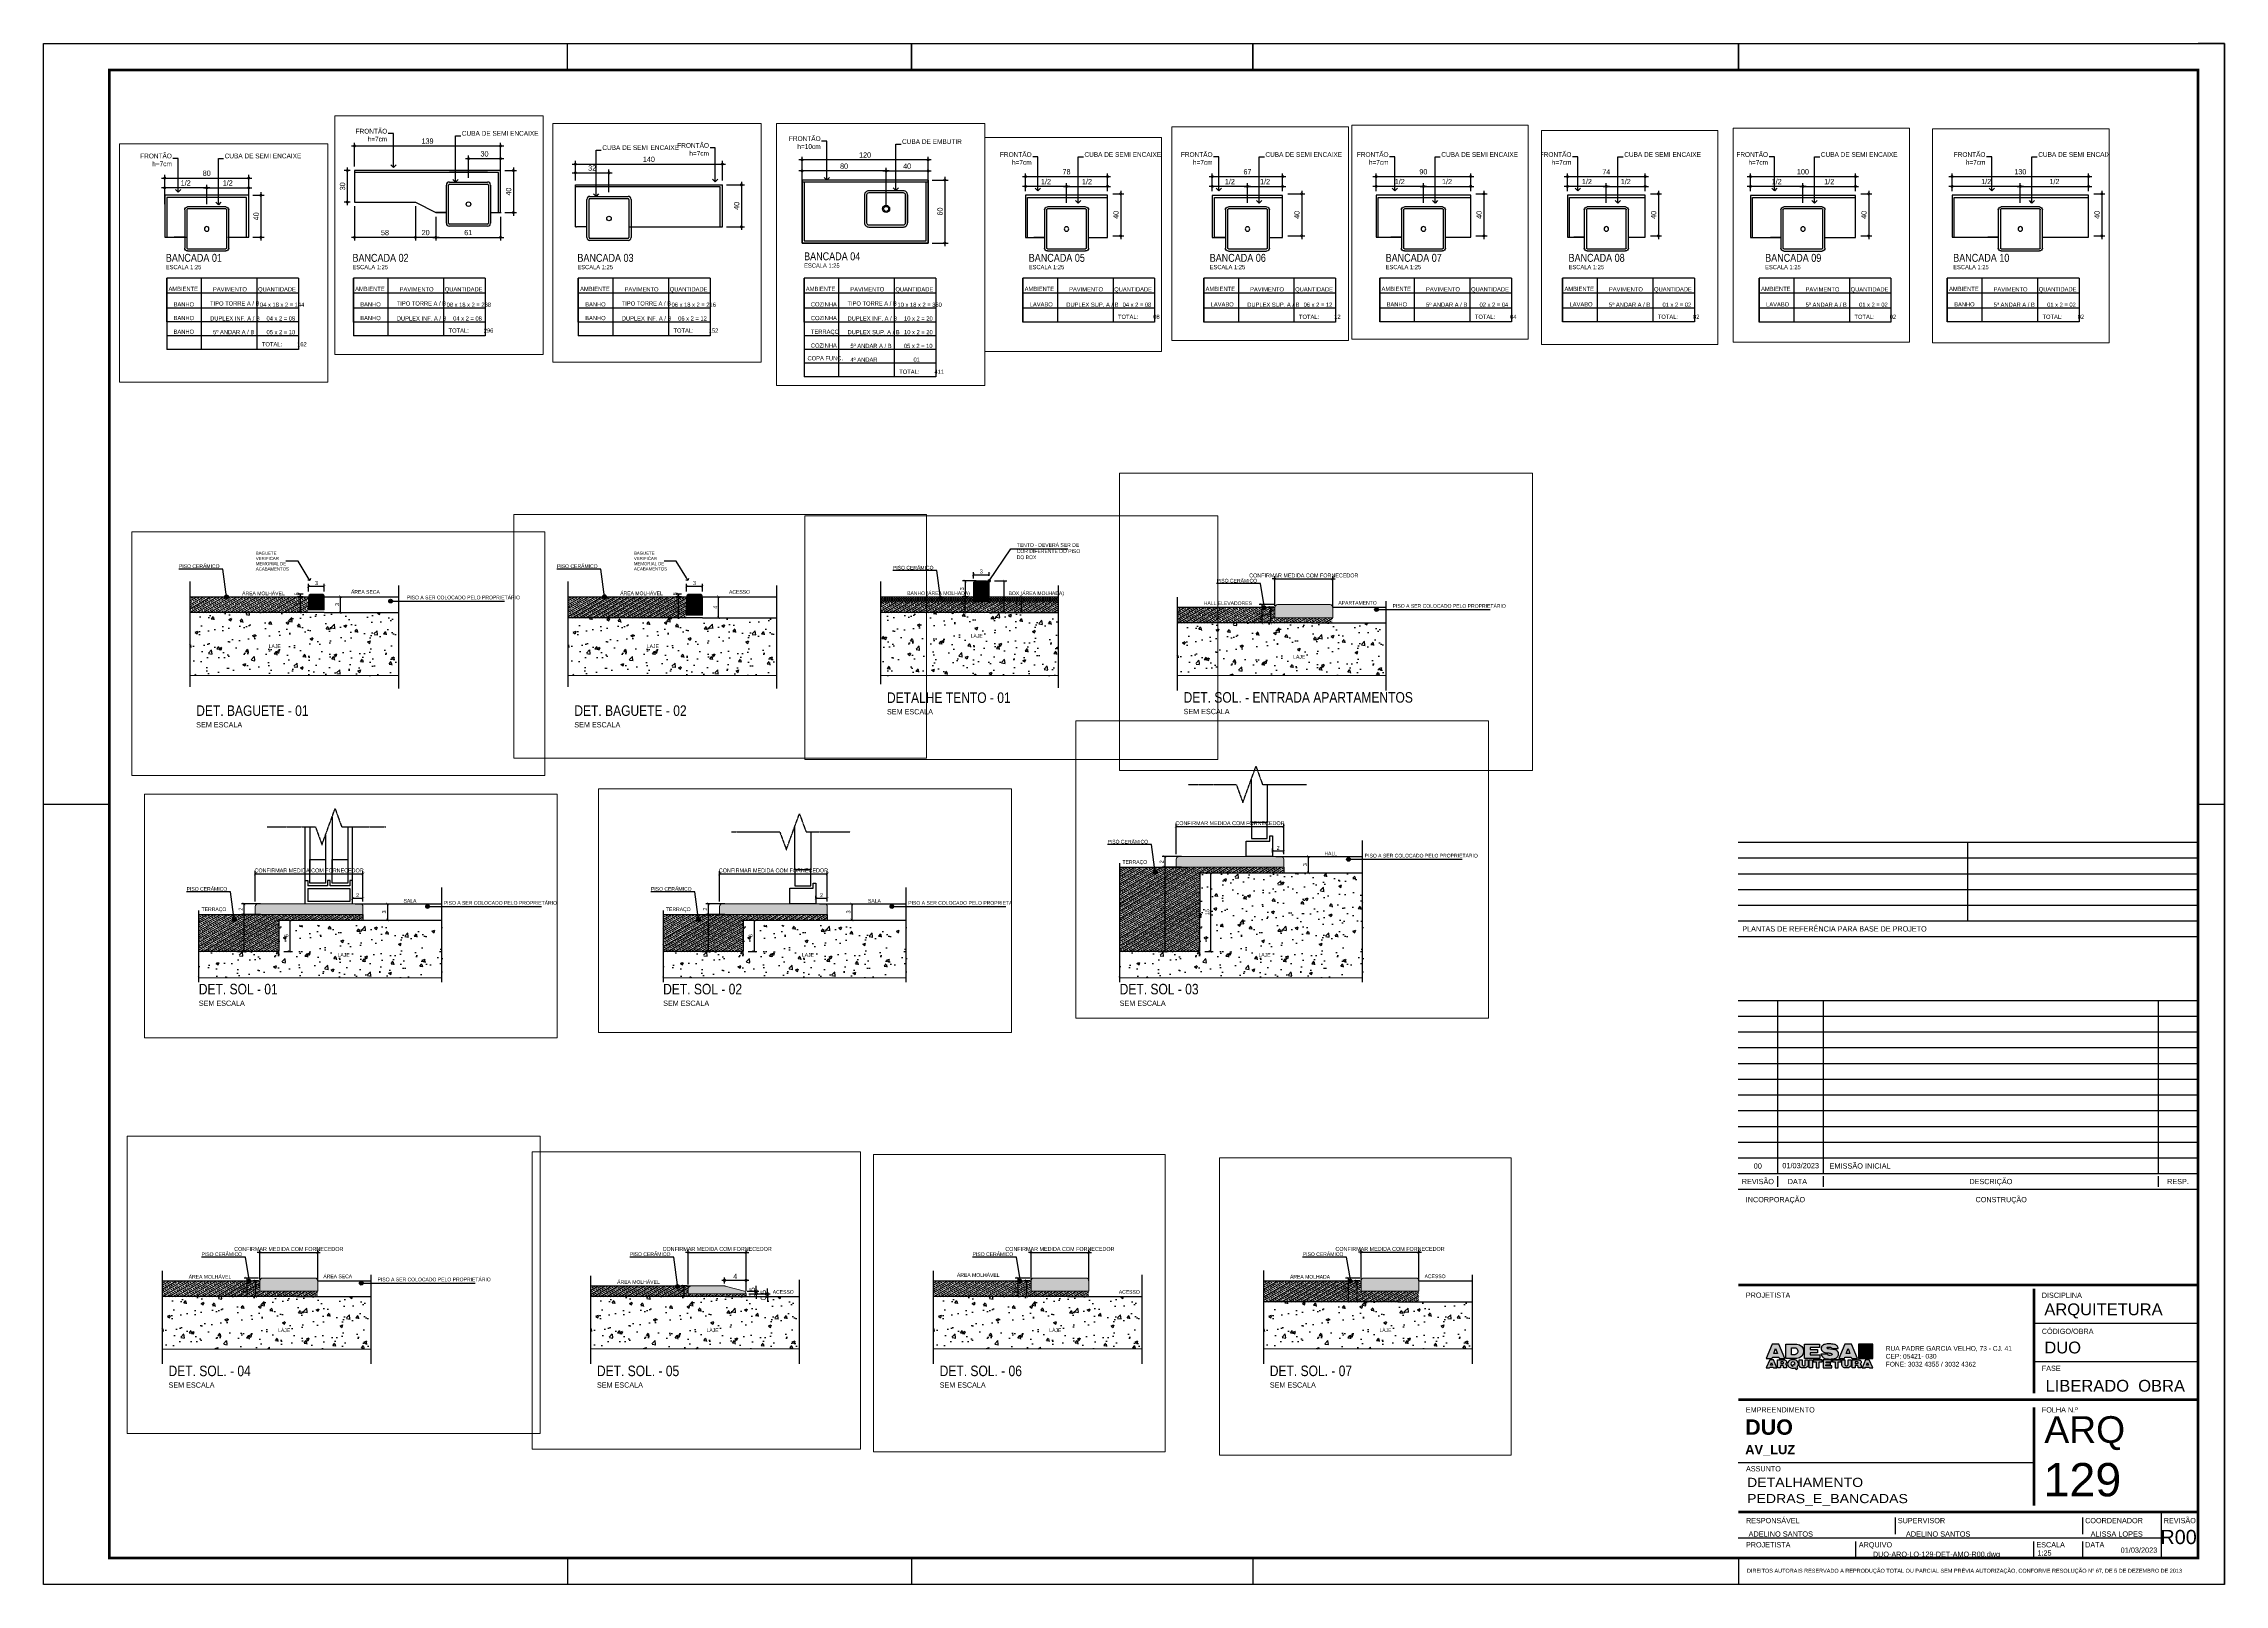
# Paper-space layout 'Layout1 (4)' of a CAD drawing. Header units: metres, sheet in millimetres. Extents: x 2 to 833, y 2 to 588.
# The model-space entities are those that its viewports show. They can reach past a viewport. Long polylines and large blocks are cut down to what shows.
import ezdxf
from ezdxf import colors
from ezdxf.entities.mleader import LeaderData, LeaderLine
from ezdxf.enums import TextEntityAlignment as Align
from ezdxf.math import Vec2, Vec3

# ---------------------------------------------------------------- set-up
doc = ezdxf.new("R2010")
doc.units = ezdxf.units.M
doc.linetypes.add('PHANTOM2', pattern=[1.25, 0.625, -0.125, 0.125, -0.125, 0.125, -0.125])
for name, color, linetype in [('ARQ-ALV ACAB', 4, 'Continuous'), ('ARQ-AUX', 7, 'Continuous'), ('ARQ-AUX1', 1, 'Continuous'), ('ARQ-AUX2', 2, 'Continuous'), ('ARQ-DIM', 2, 'Continuous'), ('ARQ-DIM - EMBASAM', 2, 'Continuous'), ('ARQ-FOLHA', 7, 'Continuous'), ('ARQ-HATCH', 253, 'Continuous'), ('ARQ-HID', 2, 'Continuous'), ('ARQ-SIM', 1, 'Continuous'), ('ARQ-TXT', 2, 'Continuous'), ('ARQ-TXT3', 3, 'Continuous'), ('FOLHA', 7, 'Continuous'), ('RALO', 2, 'Continuous')]:
    doc.layers.add(name, color=color, linetype=linetype)
doc.layers.add('ESTRUTURA', color=4, linetype='Continuous', lineweight=18)
doc.styles.add('Adesa', font='ARIALN.TTF')
doc.styles.add('Arial', font='arial.ttf')
doc.styles.add('RL CARIMBO', font='arial.ttf', dxfattribs={"width": 0.9, "height": 15})
doc.styles.add('Texto RL - Arial Narrow', font='ARIALN.TTF')
doc.dimstyles.new('ADESA 1-0025', dxfattribs={"dimtxt": 0.05, "dimasz": 0.045, "dimexe": 0.03, "dimexo": 0.04, "dimgap": 0.02, "dimtad": 1, "dimtoh": 1, "dimdec": 0, "dimlfac": 100, "dimzin": 4, "dimtxsty": 'Adesa', "dimblk": 'DOTSMALL', "dimcen": 1, "dimdle": 0.03, "dimclrd": 1, "dimclre": 1, "dimclrt": 256, "dimazin": 1, "dimtm": 1e-09, "dimtfac": 1, "dimtdec": 0, "dimtix": 1, "dimtmove": 2, "dimatfit": 0, "dimldrblk": 'DOTSMALL', "dimfxl": 0.8, "dimtvp": 2, "dimtolj": 1, "dimtzin": 0, "dimarcsym": 0})
doc.dimstyles.new('COTA_5', dxfattribs={"dimtxt": 0.01, "dimasz": 0.01, "dimexe": 0.005, "dimexo": 0.005, "dimgap": 0.0025, "dimtad": 1, "dimdec": 0, "dimlfac": 100, "dimzin": 0, "dimdsep": 46, "dimtxsty": 'Arial', "dimblk": 'DOTSMALL', "dimcen": 0.005, "dimdle": 0.005, "dimclrd": 1, "dimclre": 1, "dimclrt": 2, "dimadec": 0, "dimazin": 0, "dimtfac": 1, "dimtdec": 0, "dimtix": 1, "dimtmove": 2, "dimatfit": 3, "dimldrblk": 'DOTSMALL', "dimfxl": 1, "dimtvp": 1, "dimtolj": 1, "dimtzin": 0, "dimarcsym": 0})
doc.dimstyles.new('D5', dxfattribs={"dimscale": 0.05, "dimtxt": 0.15, "dimasz": 0.1, "dimexe": 0.1, "dimexo": 0.2, "dimgap": 0.05, "dimtad": 1, "dimdec": 0, "dimlfac": 100, "dimzin": 4, "dimdsep": 46, "dimtxsty": 'Adesa', "dimblk": 'ARCHTICK', "dimcen": 0, "dimclrd": 1, "dimclre": 1, "dimclrt": 2, "dimaunit": 1, "dimazin": 0, "dimtfac": 1, "dimtdec": 0, "dimtix": 1, "dimtmove": 0, "dimatfit": 3, "dimldrblk": 'OPEN90', "dimfxl": 1, "dimarcsym": 0})

# ---------------------------------------------------------------- blocks, each defined once
blk = doc.blocks.new('FL-A0')
for p, q in [((-1000, 0), (-1000, 586.74)), ((-800.49, 576.74), (-800.49, 586.74)), ((-669.49, 586.74), (-669.49, 576.74)), ((-669.49, 576.74), (-669.49, 586.74)), ((-539.49, 586.74), (-539.49, 576.74)), ((-539.49, 576.74), (-539.49, 586.74)), ((-354.49, 586.74), (-354.49, 576.74)), ((-354.49, 576.74), (-354.49, 586.74)), ((-169.49, 0), (-169.49, 586.74)), ((-800.49, 10), (-800.49, 0)), ((-669.49, 10), (-669.49, 0)), ((-669.49, 10), (-669.49, 0)), ((-539.49, 10), (-539.49, 0)), ((-539.49, 10), (-539.49, 0)), ((-354.49, 10), (-354.49, 0)), ((-354.49, 10), (-354.49, 0))]:
    blk.add_line(p, q)
at = {"const_width": 1}
blk.add_lwpolyline([(-975, 576.74), (-179.49, 576.74), (-179.49, 10), (-975, 10)], close=True, dxfattribs=at)
at = {"layer": 'FOLHA'}
for p, q in [((-1000, 0), (-1000, 586.74)), ((-1000, 586.74), (-169.49, 586.74)), ((-169.49, 586.74), (-179.49, 586.74)), ((-169.49, 586.74), (-169.49, 0)), ((-975, 297), (-1000, 297)), ((-169.49, 297), (-179.49, 297)), ((-169.49, 0), (-1000, 0))]:
    blk.add_line(p, q, dxfattribs=at)
blk = doc.blocks.new('CARIMBO-JARDINS')
at = {"color": 2}
for p, q in [((-176.15, 274.27), (-1.15, 274.27)), ((-88.65, 244.27), (-88.65, 274.27)), ((-176.15, 268.27), (-1.15, 268.27)), ((-176.15, 262.27), (-1.15, 262.27)), ((-176.15, 256.27), (-1.15, 256.27)), ((-176.15, 250.27), (-1.15, 250.27)), ((-176.15, 214.05), (-1, 214.05)), ((-176.15, 208.05), (-1, 208.05)), ((-161.15, 214.05), (-161.15, 148.05)), ((-143.84, 214.05), (-143.84, 148.05)), ((-16.15, 214.05), (-16.15, 148.05)), ((-176.15, 202.05), (-1, 202.05)), ((-176.15, 196.05), (-1, 196.05)), ((-176.15, 190.05), (-1, 190.05)), ((-176.15, 184.05), (-1, 184.05)), ((-176.15, 178.05), (-1, 178.05)), ((-176.15, 172.05), (-1, 172.05)), ((-176.15, 166.05), (-1, 166.05)), ((-176.15, 160.05), (-1, 160.05)), ((-176.15, 154.05), (-1, 154.05)), ((-63.5, 91.11), (-1.4, 91.11)), ((-63.5, 76.57), (-1.4, 76.57))]:
    blk.add_line(p, q, dxfattribs=at)
at = {"color": 3}
for p, q in [((-176.15, 244.27), (-1.15, 244.27)), ((-1.15, 238.27), (-176.15, 238.27)), ((-176.15, 148.05), (-1, 148.05)), ((-1, 142.05), (-176.15, 142.05)), ((-161.15, 147.05), (-161.15, 143.05)), ((-143.84, 147.05), (-143.84, 143.05)), ((-16.15, 147.05), (-16.15, 143.05))]:
    blk.add_line(p, q, dxfattribs=at)
at = {"color": 3, "linetype": 'Continuous', "const_width": 1}
for points in [[(-176.15, 105.66), (-1.4, 105.66)], [(-63.5, 64.38), (-63.5, 104.24)], [(-176.15, 61.99), (-1.4, 61.99)], [(-63.5, 21.64), (-63.5, 59.11)], [(-176.15, 19.25), (-1, 19.25)]]:
    blk.add_lwpolyline(points, dxfattribs=at)
at = {"color": 2}
for points in [[(-176.15, 37.99), (-63.5, 37.99)], [(-176.15, 9.33), (-15, 9.33)]]:
    blk.add_lwpolyline(points, dxfattribs=at)
at = {"color": 2, "linetype": 'Continuous', "ltscale": 0.5}
for points in [[(-116.29, 10.71), (-116.29, 17.16)], [(-44.94, 10.71), (-44.94, 17.16)], [(-15, 1.5), (-15, 19.25)], [(-131.35, 1.5), (-131.35, 7.95)], [(-63.5, 1.5), (-63.5, 7.95)], [(-44.94, 1.5), (-44.94, 7.95)]]:
    blk.add_lwpolyline(points, dxfattribs=at)
at = {"color": 2, "style": 'RL CARIMBO', "width": 0.9}
blk.add_text('PLANTAS DE REFERÊNCIA PARA BASE DE PROJETO', height=2, dxfattribs=at).set_placement((-174.59, 240.27))
for s, p in [('REVISÃO', (-168.65, 146.05)), ('DATA ', (-153.22, 146.05)), ('RESP.', (-8.65, 146.05))]:
    blk.add_text(s, height=2, dxfattribs=at).set_placement(p, align=Align.TOP_CENTER)
blk.add_text('DESCRIÇÃO', height=2, dxfattribs=at).set_placement((-88.08, 146.05), align=Align.TOP_LEFT)
at = {"color": 3, "style": 'RL CARIMBO', "width": 0.9}
for s, p in [('INCORPORAÇÃO', (-173.25, 137.17)), ('CONSTRUÇÃO', (-85.75, 137.17)), ('PROJETISTA', (-173.25, 100.77)), ('DISCIPLINA', (-60.53, 100.74)), ('CÓDIGO/OBRA', (-60.53, 87.01)), ('FASE', (-60.53, 72.92)), ('EMPREENDIMENTO', (-173.25, 57.11)), ('FOLHA N.º', (-60.5, 57.1)), ('ASSUNTO', (-173.18, 34.67)), ('RESPONSÁVEL', (-173.18, 14.93)), ('SUPERVISOR', (-115.36, 14.93)), ('COORDENADOR', (-44.02, 14.93)), ('REVISÃO', (-14.08, 14.93)), ('PROJETISTA', (-173.18, 5.72)), ('ARQUIVO', (-130.21, 5.72)), ('ESCALA', (-62.58, 5.72)), ('DATA', (-44.02, 5.72))]:
    blk.add_text(s, height=2, dxfattribs=at).set_placement(p)
blk = doc.blocks.new('LOGO ADESA')
at = {"layer": 'FOLHA', "true_color": 0x006983}
h = blk.add_hatch(color=146, dxfattribs=at)
h.dxf.hatch_style = 1
h.paths.add_polyline_path([(3.98, 4.5), (2.95, 4.5), (1.92, 4.5), (0, 0), (1.83, 0), (1.95, 0.43), (2.95, 0.43), (3.95, 0.43), (4.07, 0), (5.9, 0)])
h.paths.add_polyline_path([(3.53, 1.53), (2.95, 1.53), (2.37, 1.53), (2.95, 3.11)], flags=16)
h.paths.add_polyline_path([(6.22, 4.5), (6.22, 0), (9.7, 0, 0.948907), (9.7, 4.5)])
h.paths.add_polyline_path([(7.95, 3.39), (8.92, 3.39, -0.931092), (9.08, 1.17), (7.95, 1.17)], flags=16)
h.paths.add_polyline_path([(16.8, 3.4), (16.8, 4.5), (12.15, 4.5), (12.15, 0), (16.97, 0), (16.97, 1.14), (13.86, 1.14), (13.86, 1.74), (16.26, 1.74), (16.26, 2.84), (13.86, 2.84), (13.86, 3.4)])
h.paths.add_polyline_path([(20.55, 3.43, -0.237413), (20.72, 3.17), (22.73, 3.17, 0.178244), (22.41, 3.94, 0.159561), (21.58, 4.42, 0.040162), (19.99, 4.61, 0.078066), (18.49, 4.44, 0.12263), (17.67, 3.98, 0.165276), (17.43, 3.53, 0.071413), (17.42, 2.9, 0.094699), (17.51, 2.62, 0.166692), (18.18, 2.02, 0.094522), (19.49, 1.73, -0.029062), (20.06, 1.68, -0.020422), (20.49, 1.6, -0.002895), (20.63, 1.57, -0.253582), (20.86, 1.36, -0.244103), (20.84, 1.19, -0.158589), (20.6, 1.02, -0.13145), (19.89, 0.97, -0.045808), (19.62, 1.05, -0.270689), (19.39, 1.34), (17.3, 1.35, 0.28517), (18.57, -0.01, 0.068195), (20.09, -0.19, 0.078133), (21.98, 0.13, 0.324293), (22.9, 1.41, 0.386526), (21.71, 2.71), (19.71, 2.98, -0.100578), (19.35, 3.11, -0.633349), (19.4, 3.53, -0.221103)])
h.paths.add_polyline_path([(24.88, 4.5), (22.96, 0), (24.79, 0), (24.91, 0.43), (25.91, 0.43), (26.91, 0.43), (27.03, 0), (28.86, 0), (26.94, 4.5), (25.91, 4.5)])
h.paths.add_polyline_path([(25.91, 3.11), (26.49, 1.53), (25.91, 1.53), (25.33, 1.53)], flags=16)
h.paths.add_polyline_path([(32.01, -0.47), (31.43, -0.47), (30.34, -3.01), (31.37, -3.01), (31.44, -2.77), (32.01, -2.77), (32.58, -2.77), (32.64, -3.01), (33.68, -3.01), (32.59, -0.47)])
h.paths.add_polyline_path([(32.02, -1.26), (32.34, -2.14), (32.02, -2.14), (31.69, -2.14)], flags=16)
h.paths.add_polyline_path([(27.14, -0.47), (27.14, -3.01), (28.13, -3.01), (28.13, -2.25), (28.9, -2.25, -0.29686), (29.05, -2.44), (29.05, -3.01), (30.05, -3.01), (30.05, -2.24, 0.285546), (29.69, -1.78, 0.266418), (30.05, -1.36), (30.05, -0.94, 0.296968), (29.33, -0.47)])
h.paths.add_polyline_path([(28.17, -1.1), (28.86, -1.1, -0.918201), (28.92, -1.56), (28.17, -1.56)], flags=16)
h.paths.add_polyline_path([(1.67, -0.47), (1.08, -0.47), (0, -3.01), (1.03, -3.01), (1.1, -2.77), (1.67, -2.77), (2.23, -2.77), (2.3, -3.01), (3.33, -3.01), (2.25, -0.47)])
h.paths.add_polyline_path([(1.67, -1.26), (2, -2.14), (1.67, -2.14), (1.34, -2.14)], flags=16)
h.paths.add_polyline_path([(3.53, -0.47), (3.53, -3.01), (4.53, -3.01), (4.53, -2.25), (5.3, -2.25, -0.29686), (5.45, -2.43), (5.45, -3.01), (6.45, -3.01), (6.45, -2.23, 0.285546), (6.09, -1.77, 0.266418), (6.45, -1.36), (6.45, -0.94, 0.296968), (5.73, -0.47)])
h.paths.add_polyline_path([(4.57, -1.1), (5.26, -1.1, -0.918201), (5.31, -1.56), (4.57, -1.56)], flags=16)
h.paths.add_polyline_path([(8.11, -0.43, 0.187369), (7.02, -0.93, 0.315446), (7.02, -2.55, 0.187369), (8.11, -3.06), (8.8, -3.06, 0.0369), (9.05, -3.02), (9.51, -3.52), (9.98, -3.05), (9.68, -2.74, 0.043768), (9.9, -2.55, 0.315446), (9.9, -0.93, 0.187369), (8.8, -0.43)])
h.paths.add_polyline_path([(8.84, -1.16, -0.329329), (9.03, -2.07), (8.77, -1.8), (8.32, -2.25), (8.5, -2.44, -0.179141), (8.07, -2.32, -0.447153), (8.07, -1.16, -0.305995)], flags=16)
h.paths.add_polyline_path([(12.35, -1.93, -0.17674), (12.28, -2.16, -0.173532), (12.04, -2.32), (11.85, -2.32), (11.66, -2.32, -0.173532), (11.42, -2.16, -0.152792), (11.34, -1.96), (11.34, -0.47), (10.39, -0.47), (10.39, -2.03, 0.102402), (10.45, -2.33, 0.302428), (11.51, -3.01), (11.85, -3.01), (12.21, -3.01, 0.295825), (13.24, -2.33, 0.102402), (13.31, -2.03), (13.31, -0.47), (12.35, -0.47)])
h.paths.add_polyline_path([(14.59, -0.47), (13.6, -0.47), (13.6, -3.01), (14.59, -3.01)])
h.paths.add_polyline_path([(16.76, -1.1), (17.67, -1.1), (17.67, -0.47), (14.88, -0.47), (14.88, -1.1), (15.8, -1.1), (15.8, -3.01), (16.76, -3.01)])
h.paths.add_polyline_path([(17.96, -0.47), (17.96, -3.01), (20.7, -3.01), (20.7, -2.35), (18.89, -2.35), (18.89, -2.05), (20.29, -2.05), (20.29, -1.41), (18.91, -1.41), (18.91, -1.11), (20.62, -1.11), (20.62, -0.47)])
h.paths.add_polyline_path([(20.91, -0.47), (20.91, -1.1), (21.78, -1.1), (21.78, -3.01), (22.73, -3.01), (22.73, -1.1), (23.65, -1.1), (23.65, -0.47)])
h.paths.add_polyline_path([(25.89, -1.93, -0.17674), (25.82, -2.16, -0.173532), (25.58, -2.32), (25.39, -2.32), (25.2, -2.32, -0.173532), (24.96, -2.16, -0.152792), (24.88, -1.96), (24.88, -0.47), (23.93, -0.47), (23.93, -2.03, 0.102402), (23.99, -2.33, 0.302428), (25.05, -3.01), (25.39, -3.01), (25.75, -3.01, 0.295825), (26.78, -2.33, 0.102402), (26.85, -2.03), (26.85, -0.47), (25.89, -0.47)])
at = {"layer": 'FOLHA'}
h = blk.add_hatch(color=7, dxfattribs=at)
h.dxf.hatch_style = 1
h.paths.add_polyline_path([(29.18, 0), (33.68, 0), (33.68, 4.5), (29.18, 4.5)])
at = {"color": 7}
blk.add_lwpolyline([(29.18, 0), (33.68, 0), (33.68, 4.5), (29.18, 4.5)], close=True, dxfattribs=at)
at = {"layer": 'FOLHA', "color": 146, "true_color": 0x006983}
for points in [[(2.95, 4.5), (1.92, 4.5), (0, 0), (1.83, 0), (1.95, 0.43), (2.95, 0.43), (3.95, 0.43), (4.07, 0), (5.9, 0), (3.98, 4.5)], [(2.95, 1.53), (2.37, 1.53), (2.95, 3.11), (3.53, 1.53)], [(16.97, 0), (12.15, 0), (12.15, 4.5), (16.8, 4.5), (16.8, 3.4), (13.86, 3.4), (13.86, 2.84), (16.26, 2.84), (16.26, 1.74), (13.86, 1.74), (13.86, 1.14), (16.97, 1.14)], [(25.91, 4.5), (24.88, 4.5), (22.96, 0), (24.79, 0), (24.91, 0.43), (25.91, 0.43), (26.91, 0.43), (27.03, 0), (28.86, 0), (26.94, 4.5)], [(25.91, 1.53), (25.33, 1.53), (25.91, 3.11), (26.49, 1.53)], [(1.67, -0.47), (1.08, -0.47), (0, -3.01), (1.03, -3.01), (1.1, -2.77), (1.67, -2.77), (2.23, -2.77), (2.3, -3.01), (3.33, -3.01), (2.25, -0.47)], [(1.67, -2.14), (1.34, -2.14), (1.67, -1.26), (2, -2.14)], [(13.6, -0.47), (14.59, -0.47), (14.59, -3.01), (13.6, -3.01)], [(32.01, -0.47), (31.43, -0.47), (30.34, -3.01), (31.37, -3.01), (31.44, -2.77), (32.01, -2.77), (32.58, -2.77), (32.64, -3.01), (33.68, -3.01), (32.59, -0.47)], [(32.02, -2.14), (31.69, -2.14), (32.02, -1.26), (32.34, -2.14)]]:
    blk.add_lwpolyline(points, close=True, dxfattribs=at)
for points in [[(6.22, 0), (6.22, 4.5), (9.7, 4.5, -0.948907), (9.7, 0)], [(7.95, 1.17), (7.95, 3.39), (8.92, 3.39, -0.931092), (9.08, 1.17)], [(5.73, -0.47, -0.296968), (6.45, -0.94), (6.45, -1.36, -0.266418), (6.09, -1.77, -0.285546), (6.45, -2.23), (6.45, -3.01), (5.45, -3.01), (5.45, -2.43, 0.29686), (5.3, -2.25), (4.53, -2.25), (4.53, -3.01), (3.53, -3.01), (3.53, -0.47)], [(4.57, -1.56), (5.31, -1.56, 0.885214), (5.27, -1.1), (4.57, -1.1)], [(7.02, -2.55, 0.187369), (8.11, -3.06), (8.8, -3.06, 0.0369), (9.05, -3.02), (9.51, -3.52), (9.98, -3.05), (9.68, -2.74, 0.043768), (9.9, -2.55, 0.315446), (9.9, -0.93, 0.187369), (8.8, -0.43), (8.11, -0.43, 0.187369), (7.02, -0.93, 0.315446)], [(11.85, -3.01), (11.49, -3.01, -0.295825), (10.45, -2.33, -0.102402), (10.39, -2.03), (10.39, -0.47), (10.39, -0.47), (11.34, -0.47), (11.34, -1.93, 0.17674), (11.42, -2.16, 0.159698), (11.64, -2.31, 0.071182), (11.68, -2.32), (11.85, -2.32), (12.02, -2.32, 0.071182), (12.06, -2.31, 0.159698), (12.28, -2.16, 0.17674), (12.35, -1.93), (12.35, -0.47), (13.31, -0.47), (13.31, -0.47), (13.31, -2.03, -0.102402), (13.24, -2.33, -0.295825), (12.21, -3.01)], [(25.39, -3.01), (25.03, -3.01, -0.295825), (23.99, -2.33, -0.102402), (23.93, -2.03), (23.93, -0.47), (23.93, -0.47), (24.88, -0.47), (24.88, -1.93, 0.17674), (24.96, -2.16, 0.159698), (25.18, -2.31, 0.071182), (25.22, -2.32), (25.39, -2.32), (25.56, -2.32, 0.071182), (25.6, -2.31, 0.159698), (25.82, -2.16, 0.17674), (25.89, -1.93), (25.89, -0.47), (26.85, -0.47), (26.85, -0.47), (26.85, -2.03, -0.102402), (26.78, -2.33, -0.295825), (25.75, -3.01)], [(29.33, -0.47, -0.296968), (30.05, -0.94), (30.05, -1.36, -0.266418), (29.69, -1.78, -0.285546), (30.05, -2.24), (30.05, -3.01), (29.05, -3.01), (29.05, -2.44, 0.29686), (28.9, -2.25), (28.13, -2.25), (28.13, -3.01), (27.14, -3.01), (27.14, -0.47)], [(28.17, -1.56), (28.92, -1.56, 0.885214), (28.88, -1.1), (28.17, -1.1)]]:
    blk.add_lwpolyline(points, format="xyb", close=True, dxfattribs=at)
for points in [[(17.3, 1.35), (17.31, 1.33, 0.283261), (18.57, -0.01, 0.068195), (20.09, -0.19, 0.078133), (21.98, 0.13, 0.324293), (22.9, 1.41, 0.386526), (21.71, 2.71), (19.71, 2.98, -0.100578), (19.35, 3.11, -0.633349), (19.4, 3.53, -0.221103), (20.55, 3.43, -0.237413), (20.72, 3.17), (22.73, 3.17), (22.72, 3.22, 0.167313), (22.41, 3.94, 0.159561), (21.58, 4.42, 0.040162), (19.99, 4.61, 0.078066), (18.49, 4.44, 0.12263), (17.67, 3.98, 0.165276), (17.43, 3.53, 0.071413), (17.42, 2.9, 0.094699), (17.51, 2.62, 0.166692), (18.18, 2.02, 0.094522), (19.49, 1.73, -0.029062), (20.06, 1.68, -0.020422), (20.49, 1.6, -0.002895), (20.63, 1.57, -0.253582), (20.86, 1.36, -0.244103), (20.84, 1.19, -0.158589), (20.6, 1.02, -0.13145), (19.89, 0.97, -0.045808), (19.62, 1.05, -0.270689), (19.39, 1.34), (17.3, 1.35)], [(8.84, -1.16, 0.305995), (8.07, -1.16, 0.447153), (8.07, -2.32, 0.179141), (8.5, -2.44), (8.32, -2.25), (8.77, -1.8), (9.03, -2.07, 0.329329), (8.84, -1.16)]]:
    blk.add_lwpolyline(points, format="xyb", dxfattribs=at)
for points in [[(14.88, -0.47), (14.88, -1.1), (15.8, -1.1), (15.8, -3.01), (16.76, -3.01), (16.76, -1.1), (17.67, -1.1), (17.67, -0.47), (14.88, -0.47), (17.67, -0.47)], [(17.96, -0.47), (17.96, -3.01), (20.7, -3.01), (20.7, -2.35), (18.89, -2.35), (18.89, -2.05), (20.29, -2.05), (20.29, -1.41), (18.91, -1.41), (18.91, -1.11), (20.62, -1.11), (20.62, -0.47), (17.96, -0.47)], [(20.91, -0.47), (20.91, -1.1), (21.78, -1.1), (21.78, -3.01), (22.73, -3.01), (22.73, -1.1), (23.65, -1.1), (23.65, -0.47), (20.91, -0.47), (23.65, -0.47)]]:
    blk.add_lwpolyline(points, dxfattribs=at)
at = {"layer": 'ARQ-FOLHA', "insert": (37.8, 3.92), "char_height": 1.5, "width": 41.9695, "attachment_point": 1, "style": 'Arial'}
blk.add_mtext('RUA PADRE GARCIA VELHO, 73 - CJ. 41\\PCEP: 05421- 030\\PFONE: 3032 4355 / 3032 4362 ', dxfattribs=at)
blk = doc.blocks.new('.CARIMBO')
at = {"layer": 'ARQ-DIM'}
blk.add_lwpolyline([(161.21, 7.54), (175.21, 7.54), (175.21, 25.15)], dxfattribs=at)
at = {"color": 2}
blk.add_blockref('CARIMBO-JARDINS', (176.21, 5.9), dxfattribs=at)
at = {"layer": 'ARQ-FOLHA', "xscale": 1.20352306414466, "yscale": 1.20352306414466, "zscale": 1.20352306414466}
blk.add_blockref('LOGO ADESA', (10.75, 83.59), dxfattribs=at)
at = {"color": 2, "style": 'RL CARIMBO', "width": 0.9}
blk.add_text('DUO-ARQ-LO-129-DET-AMO-R00.dwg', height=2, dxfattribs=at).set_placement((51.38, 8.02))
at = {"color": 4, "attachment_point": 1, "style": 'Arial'}
for s, width, insert, char_height in [('ARQUITETURA', 3.126, (116.66, 104.53), 4.5), ('{\\C2;DUO}', 3.126, (116.66, 89.99), 4.5), ('{\\C5;LIBERADO  OBRA}', 75.0722, (117.12, 75.42), 4.5), ('{\\fArial|b1|i0|c0|p34;DUO\\P\\H0.59829x;AV_LUZ}', 3.126, (2.74, 60.37), 5.85), ('{\\C5;ARQ}', 3.126, (116.66, 61.59), 10.16), ('{\\C2;ADELINO SANTOS}', 44.405, (4.01, 17.72), 2), ('{\\C2;ADELINO SANTOS}', 44.405, (63.95, 17.72), 2), ('{\\C2;ALISSA LOPES}', 44.405, (134.27, 17.72), 2)]:
    blk.add_mtext_dynamic_manual_height_columns(s, width=width, gutter_width=1, heights=[0], dxfattribs=dict(at, insert=insert, char_height=char_height))
at = {"layer": 'ARQ-FOLHA', "style": 'Arial'}
blk.add_text('00', height=2, dxfattribs=at).set_placement((9.08, 155.88), align=Align.RIGHT)
blk.add_text('EMISSÃO INICIAL', height=2, dxfattribs=at).set_placement((34.84, 155.88))
at = {"layer": 'FOLHA', "style": 'Arial'}
blk.add_text('DIREITOS AUTORAIS RESERVADO A REPRODUÇÃO TOTAL OU PARCIAL SEM PRÉVIA AUTORIZAÇÃO, CONFORME RESOLUÇÃO N° 67, DE 5 DE DEZEMBRO DE 2013', height=1.5, dxfattribs=at).set_placement((3.39, 1.99))
blk = doc.blocks.new('CARIMBO')
at = {"layer": 'ARQ-AUX', "color": 8}
blk.add_blockref('.CARIMBO', (-0.06, -0.58), dxfattribs=at)
blk = doc.blocks.new('_DotSmall')
at = {"color": 0, "linetype": 'ByBlock', "const_width": 0.5}
blk.add_lwpolyline([(-0.0625, 0, 1), (0.0625, 0, 1)], format="xyb", close=True, dxfattribs=at)
blk = doc.blocks.new('*D639')
at = {"layer": 'ARQ-DIM', "color": 1, "lineweight": -2, "transparency": 16777216}
for p, q in [((28.7046, 27.7487), (28.8106, 27.7487)), ((28.7806, 27.7787), (28.7806, 27.3187)), ((28.7046, 27.3487), (28.8106, 27.3487))]:
    blk.add_line(p, q, dxfattribs=at)
at = {"layer": 'Defpoints', "color": 0, "transparency": 16777216}
for p in [(28.6646, 27.7487), (28.6646, 27.3487), (28.7806, 27.3487)]:
    blk.add_point(p, dxfattribs=at)
at = {"layer": 'ARQ-DIM', "color": 1, "lineweight": -2, "transparency": 16777216, "xscale": 0.045, "yscale": 0.045, "zscale": 0.045}
for p, rotation in [((28.7806, 27.7487), 90), ((28.7806, 27.3487), 270)]:
    blk.add_blockref('_DotSmall', p, dxfattribs=dict(at, rotation=rotation))
at = {"layer": 'ARQ-DIM', "transparency": 16777216, "insert": (28.7351, 27.5487), "char_height": 0.05, "attachment_point": 5, "rotation": 90, "style": 'Adesa'}
blk.add_mtext('\\A1;40', dxfattribs=at)
blk = doc.blocks.new('*D640')
at = {"layer": 'ARQ-DIM', "color": 1, "lineweight": -2, "transparency": 16777216}
for p, q in [((27.8346, 27.9133), (28.6946, 27.9133)), ((27.8646, 27.7887), (27.8646, 27.9433)), ((28.6646, 27.7905), (28.6646, 27.9433))]:
    blk.add_line(p, q, dxfattribs=at)
at = {"layer": 'Defpoints', "color": 0, "transparency": 16777216}
for p in [(28.6646, 27.9133), (27.8646, 27.7487), (28.6646, 27.7505)]:
    blk.add_point(p, dxfattribs=at)
at = {"layer": 'ARQ-DIM', "color": 1, "lineweight": -2, "transparency": 16777216, "xscale": 0.045, "yscale": 0.045, "zscale": 0.045, "rotation": 180}
blk.add_blockref('_DotSmall', (27.8646, 27.9133), dxfattribs=at)
at = {"layer": 'ARQ-DIM', "color": 1, "lineweight": -2, "transparency": 16777216, "xscale": 0.045, "yscale": 0.045, "zscale": 0.045}
blk.add_blockref('_DotSmall', (28.6646, 27.9133), dxfattribs=at)
at = {"layer": 'ARQ-DIM', "transparency": 16777216, "insert": (28.2646, 27.9589), "char_height": 0.05, "attachment_point": 5, "style": 'Adesa'}
blk.add_mtext('\\A1;80', dxfattribs=at)
blk = doc.blocks.new('_Open90')
at = {"color": 0, "linetype": 'ByBlock', "lineweight": -2}
for p, q in [((0, 0), (-1, 0)), ((-0.5, 0.5), (0, 0)), ((0, 0), (-0.5, -0.5))]:
    blk.add_line(p, q, dxfattribs=at)
blk = doc.blocks.new('*D641')
at = {"layer": 'ARQ-DIM', "color": 1, "lineweight": -2, "transparency": 16777216}
for p, q in [((27.8646, 27.6647), (27.8646, 27.8497)), ((28.2646, 27.6647), (28.2646, 27.8497)), ((28.2946, 27.8197), (27.8346, 27.8197))]:
    blk.add_line(p, q, dxfattribs=at)
at = {"layer": 'Defpoints', "color": 0, "transparency": 16777216}
for p in [(27.8646, 27.8197), (27.8646, 27.6247), (28.2646, 27.6247)]:
    blk.add_point(p, dxfattribs=at)
at = {"layer": 'ARQ-DIM', "color": 1, "lineweight": -2, "transparency": 16777216, "xscale": 0.045, "yscale": 0.045, "zscale": 0.045, "rotation": 180}
blk.add_blockref('_DotSmall', (27.8646, 27.8197), dxfattribs=at)
at = {"layer": 'ARQ-DIM', "color": 1, "lineweight": -2, "transparency": 16777216, "xscale": 0.045, "yscale": 0.045, "zscale": 0.045}
blk.add_blockref('_DotSmall', (28.2646, 27.8197), dxfattribs=at)
at = {"layer": 'ARQ-DIM', "transparency": 16777216, "insert": (28.0646, 27.8655), "char_height": 0.05, "attachment_point": 5, "style": 'Adesa'}
blk.add_mtext('\\A1;1/2', dxfattribs=at)
blk = doc.blocks.new('*D642')
at = {"layer": 'ARQ-DIM', "color": 1, "lineweight": -2, "transparency": 16777216}
for p, q in [((28.2646, 27.6647), (28.2646, 27.8497)), ((28.6646, 27.6563), (28.6646, 27.8497)), ((28.2346, 27.8197), (28.6946, 27.8197))]:
    blk.add_line(p, q, dxfattribs=at)
at = {"layer": 'Defpoints', "color": 0, "transparency": 16777216}
for p in [(28.6646, 27.8197), (28.2646, 27.6247), (28.6646, 27.6163)]:
    blk.add_point(p, dxfattribs=at)
at = {"layer": 'ARQ-DIM', "color": 1, "lineweight": -2, "transparency": 16777216, "xscale": 0.045, "yscale": 0.045, "zscale": 0.045, "rotation": 180}
blk.add_blockref('_DotSmall', (28.2646, 27.8197), dxfattribs=at)
at = {"layer": 'ARQ-DIM', "color": 1, "lineweight": -2, "transparency": 16777216, "xscale": 0.045, "yscale": 0.045, "zscale": 0.045}
blk.add_blockref('_DotSmall', (28.6646, 27.8197), dxfattribs=at)
at = {"layer": 'ARQ-DIM', "transparency": 16777216, "insert": (28.4646, 27.8655), "char_height": 0.05, "attachment_point": 5, "style": 'Adesa'}
blk.add_mtext('\\A1;1/2', dxfattribs=at)
blk = doc.blocks.new('_ArchTick')
at = {"color": 0, "linetype": 'ByBlock', "const_width": 0.15}
blk.add_lwpolyline([(-0.5, -0.5), (0.5, 0.5)], dxfattribs=at)
blk = doc.blocks.new('*D643')
at = {"layer": 'ARQ-DIM', "color": 1, "lineweight": -2, "transparency": 16777216}
for p, q in [((28.4562, 23.691), (28.4562, 23.7027)), ((28.4562, 23.6977), (28.4862, 23.6977)), ((28.4862, 23.696), (28.4862, 23.7027))]:
    blk.add_line(p, q, dxfattribs=at)
at = {"layer": 'Defpoints', "color": 0, "transparency": 16777216}
for p in [(28.4562, 23.681), (28.4862, 23.6977), (28.4862, 23.686)]:
    blk.add_point(p, dxfattribs=at)
at = {"layer": 'ARQ-DIM', "color": 1, "lineweight": -2, "transparency": 16777216, "xscale": 0.005000000000000001, "yscale": 0.005000000000000001, "zscale": 0.005000000000000001, "rotation": 180}
blk.add_blockref('_ArchTick', (28.4562, 23.6977), dxfattribs=at)
at = {"layer": 'ARQ-DIM', "color": 1, "lineweight": -2, "transparency": 16777216, "xscale": 0.005000000000000001, "yscale": 0.005000000000000001, "zscale": 0.005000000000000001}
blk.add_blockref('_ArchTick', (28.4862, 23.6977), dxfattribs=at)
at = {"layer": 'ARQ-DIM', "color": 2, "transparency": 16777216, "insert": (28.4712, 23.7041), "char_height": 0.0075, "attachment_point": 5, "style": 'Adesa'}
blk.add_mtext('3', dxfattribs=at)
blk = doc.blocks.new('*D644')
at = {"layer": 'ARQ-DIM', "color": 1, "lineweight": -2, "transparency": 16777216}
for p, q in [((28.4962, 23.686), (28.52, 23.686)), ((28.515, 23.626), (28.515, 23.686)), ((28.4962, 23.626), (28.52, 23.626))]:
    blk.add_line(p, q, dxfattribs=at)
at = {"layer": 'Defpoints', "color": 0, "transparency": 16777216}
for p in [(28.4862, 23.686), (28.515, 23.686), (28.4862, 23.626)]:
    blk.add_point(p, dxfattribs=at)
at = {"layer": 'ARQ-DIM', "color": 1, "lineweight": -2, "transparency": 16777216, "xscale": 0.005000000000000001, "yscale": 0.005000000000000001, "zscale": 0.005000000000000001}
for p, rotation in [((28.515, 23.686), 90), ((28.515, 23.626), 270)]:
    blk.add_blockref('_ArchTick', p, dxfattribs=dict(at, rotation=rotation))
at = {"layer": 'ARQ-DIM', "color": 2, "transparency": 16777216, "insert": (28.5086, 23.646), "char_height": 0.0075, "attachment_point": 5, "rotation": 90, "style": 'Adesa'}
blk.add_mtext('6', dxfattribs=at)
blk = doc.blocks.new('*D646')
at = {"layer": 'ARQ-DIM', "color": 1, "lineweight": -2, "transparency": 16777216}
for p, q in [((28.4462, 23.656), (28.435, 23.656)), ((28.44, 23.656), (28.44, 23.626)), ((28.4462, 23.626), (28.435, 23.626))]:
    blk.add_line(p, q, dxfattribs=at)
at = {"layer": 'Defpoints', "color": 0, "transparency": 16777216}
for p in [(28.4562, 23.656), (28.44, 23.626), (28.4562, 23.626)]:
    blk.add_point(p, dxfattribs=at)
at = {"layer": 'ARQ-DIM', "color": 1, "lineweight": -2, "transparency": 16777216, "xscale": 0.005000000000000001, "yscale": 0.005000000000000001, "zscale": 0.005000000000000001}
for p, rotation in [((28.44, 23.656), 90), ((28.44, 23.626), 270)]:
    blk.add_blockref('_ArchTick', p, dxfattribs=dict(at, rotation=rotation))
at = {"layer": 'ARQ-DIM', "color": 2, "transparency": 16777216, "insert": (28.4337, 23.641), "char_height": 0.0075, "attachment_point": 5, "rotation": 90, "style": 'Adesa'}
blk.add_mtext('3', dxfattribs=at)
blk = doc.blocks.new('*D645')
at = {"layer": 'ARQ-DIM', "color": 1, "lineweight": -2, "transparency": 16777216}
for p, q in [((28.5417, 23.656), (28.5422, 23.656)), ((28.5472, 23.656), (28.5472, 23.626)), ((28.5384, 23.626), (28.5422, 23.626))]:
    blk.add_line(p, q, dxfattribs=at)
at = {"layer": 'Defpoints', "color": 0, "transparency": 16777216}
for p in [(28.5517, 23.656), (28.5472, 23.626), (28.5484, 23.626)]:
    blk.add_point(p, dxfattribs=at)
at = {"layer": 'ARQ-DIM', "color": 1, "lineweight": -2, "transparency": 16777216, "xscale": 0.005000000000000001, "yscale": 0.005000000000000001, "zscale": 0.005000000000000001}
for p, rotation in [((28.5472, 23.656), 90), ((28.5472, 23.626), 270)]:
    blk.add_blockref('_ArchTick', p, dxfattribs=dict(at, rotation=rotation))
at = {"layer": 'ARQ-DIM', "color": 2, "transparency": 16777216, "insert": (28.5409, 23.641), "char_height": 0.0075, "attachment_point": 5, "rotation": 90, "style": 'Adesa'}
blk.add_mtext('3', dxfattribs=at)
blk = doc.blocks.new('*D647')
at = {"layer": 'ARQ-DIM', "color": 1, "lineweight": -2, "transparency": 16777216}
for p, q in [((28.5029, 24.3163), (28.5029, 24.3311)), ((28.5029, 24.3261), (28.5329, 24.3261)), ((28.5329, 24.3163), (28.5329, 24.3311))]:
    blk.add_line(p, q, dxfattribs=at)
at = {"layer": 'Defpoints', "color": 0, "transparency": 16777216}
for p in [(28.5029, 24.3063), (28.5329, 24.3261), (28.5329, 24.3063)]:
    blk.add_point(p, dxfattribs=at)
at = {"layer": 'ARQ-DIM', "color": 1, "lineweight": -2, "transparency": 16777216, "xscale": 0.005000000000000001, "yscale": 0.005000000000000001, "zscale": 0.005000000000000001, "rotation": 180}
blk.add_blockref('_ArchTick', (28.5029, 24.3261), dxfattribs=at)
at = {"layer": 'ARQ-DIM', "color": 1, "lineweight": -2, "transparency": 16777216, "xscale": 0.005000000000000001, "yscale": 0.005000000000000001, "zscale": 0.005000000000000001}
blk.add_blockref('_ArchTick', (28.5329, 24.3261), dxfattribs=at)
at = {"layer": 'ARQ-DIM', "color": 2, "transparency": 16777216, "insert": (28.5179, 24.3324), "char_height": 0.0075, "attachment_point": 5, "style": 'Adesa'}
blk.add_mtext('3', dxfattribs=at)
blk = doc.blocks.new('*D650')
at = {"layer": 'ARQ-DIM', "color": 1, "lineweight": -2, "transparency": 16777216}
for p, q in [((28.4929, 24.3063), (28.4818, 24.3063)), ((28.4868, 24.3063), (28.4868, 24.2763)), ((28.4929, 24.2763), (28.4818, 24.2763))]:
    blk.add_line(p, q, dxfattribs=at)
at = {"layer": 'Defpoints', "color": 0, "transparency": 16777216}
for p in [(28.5029, 24.3063), (28.4868, 24.2763), (28.5029, 24.2763)]:
    blk.add_point(p, dxfattribs=at)
at = {"layer": 'ARQ-DIM', "color": 1, "lineweight": -2, "transparency": 16777216, "xscale": 0.005000000000000001, "yscale": 0.005000000000000001, "zscale": 0.005000000000000001}
for p, rotation in [((28.4868, 24.3063), 90), ((28.4868, 24.2763), 270)]:
    blk.add_blockref('_ArchTick', p, dxfattribs=dict(at, rotation=rotation))
at = {"layer": 'ARQ-DIM', "color": 2, "transparency": 16777216, "insert": (28.4804, 24.2913), "char_height": 0.0075, "attachment_point": 5, "rotation": 90, "style": 'Adesa'}
blk.add_mtext('3', dxfattribs=at)
blk = doc.blocks.new('*D648')
at = {"layer": 'ARQ-DIM', "color": 1, "lineweight": -2, "transparency": 16777216}
for p, q in [((28.4768, 24.3063), (28.4818, 24.3063)), ((28.4929, 24.3113), (28.4818, 24.3113)), ((28.4868, 24.3113), (28.4868, 24.3063))]:
    blk.add_line(p, q, dxfattribs=at)
at = {"layer": 'Defpoints', "color": 0, "transparency": 16777216}
for p in [(28.4868, 24.3063), (28.4868, 24.3063), (28.5029, 24.3113)]:
    blk.add_point(p, dxfattribs=at)
at = {"layer": 'ARQ-DIM', "color": 1, "lineweight": -2, "transparency": 16777216, "xscale": 0.005000000000000001, "yscale": 0.005000000000000001, "zscale": 0.005000000000000001}
for p, rotation in [((28.4868, 24.3113), 90), ((28.4868, 24.3063), 270)]:
    blk.add_blockref('_ArchTick', p, dxfattribs=dict(at, rotation=rotation))
at = {"layer": 'ARQ-DIM', "color": 2, "transparency": 16777216, "insert": (28.4804, 24.3088), "char_height": 0.0075, "attachment_point": 5, "rotation": 90, "style": 'Adesa'}
blk.add_mtext(' .5', dxfattribs=at)
blk = doc.blocks.new('*D649')
at = {"layer": 'ARQ-DIM', "color": 1, "lineweight": -2, "transparency": 16777216}
for p, q in [((28.5637, 24.2763), (28.5637, 24.3063)), ((28.5658, 24.3063), (28.5687, 24.3063)), ((28.5658, 24.2763), (28.5687, 24.2763))]:
    blk.add_line(p, q, dxfattribs=at)
at = {"layer": 'Defpoints', "color": 0, "transparency": 16777216}
for p in [(28.5558, 24.3063), (28.5637, 24.3063), (28.5558, 24.2763)]:
    blk.add_point(p, dxfattribs=at)
at = {"layer": 'ARQ-DIM', "color": 1, "lineweight": -2, "transparency": 16777216, "xscale": 0.005000000000000001, "yscale": 0.005000000000000001, "zscale": 0.005000000000000001}
for p, rotation in [((28.5637, 24.3063), 90), ((28.5637, 24.2763), 270)]:
    blk.add_blockref('_ArchTick', p, dxfattribs=dict(at, rotation=rotation))
at = {"layer": 'ARQ-DIM', "color": 2, "transparency": 16777216, "insert": (28.5574, 24.2913), "char_height": 0.0075, "attachment_point": 5, "rotation": 90, "style": 'Adesa'}
blk.add_mtext('3', dxfattribs=at)
blk = doc.blocks.new('ARQ-HID-CUBA Q')
for points in [[(-0.1816, 0), (0.1816, 0)], [(-0.1816, -0.11), (0.1816, -0.11)], [(-0.21, -0.5016), (-0.21, -0.1384)], [(-0.19, -0.5016), (-0.19, -0.1384)], [(-0.1816, -0.13), (0.1816, -0.13)], [(0.19, -0.1384), (0.19, -0.5016)], [(0.21, -0.1384), (0.21, -0.5016)], [(-0.21, -0.4), (-0.31, -0.4)], [(0.21, -0.4), (0.31, -0.4)], [(0.1816, -0.51), (-0.1816, -0.51)], [(0.1816, -0.53), (-0.1816, -0.53)], [(0.1816, -0.53), (-0.1816, -0.53)]]:
    blk.add_lwpolyline(points)
blk.add_circle((0, -0.32), 0.0216)
for centre, radius, start, end in [((-0.1816, -0.1384), 0.0284, 90, 180), ((0.1816, -0.1384), 0.0284, 0, 90), ((-0.1816, -0.1384), 0.0084, 90, 180), ((0.1816, -0.1384), 0.0084, 0, 90), ((-0.1816, -0.5016), 0.0284, 180, 270), ((-0.1816, -0.5016), 0.0084, 180, 270), ((0.1816, -0.5016), 0.0284, 270, 0), ((0.1816, -0.5016), 0.0084, 270, 0)]:
    blk.add_arc(centre, radius, start, end)
blk = doc.blocks.new('*D651')
at = {"layer": 'ARQ-DIM', "color": 1, "lineweight": -2, "transparency": 16777216}
for p, q in [((31.1782, 27.9147), (31.1782, 28.1278)), ((31.4832, 27.9147), (31.4832, 28.1278)), ((31.1482, 28.0978), (31.5132, 28.0978))]:
    blk.add_line(p, q, dxfattribs=at)
at = {"layer": 'Defpoints', "color": 0, "transparency": 16777216}
for p in [(31.4832, 28.0978), (31.1782, 27.8747), (31.4832, 27.8747)]:
    blk.add_point(p, dxfattribs=at)
at = {"layer": 'ARQ-DIM', "color": 1, "lineweight": -2, "transparency": 16777216, "xscale": 0.045, "yscale": 0.045, "zscale": 0.045, "rotation": 180}
blk.add_blockref('_DotSmall', (31.1782, 28.0978), dxfattribs=at)
at = {"layer": 'ARQ-DIM', "color": 1, "lineweight": -2, "transparency": 16777216, "xscale": 0.045, "yscale": 0.045, "zscale": 0.045}
blk.add_blockref('_DotSmall', (31.4832, 28.0978), dxfattribs=at)
at = {"layer": 'ARQ-DIM', "transparency": 16777216, "insert": (31.3307, 28.1433), "char_height": 0.05, "attachment_point": 5, "style": 'Adesa'}
blk.add_mtext('\\A1;30', dxfattribs=at)
blk = doc.blocks.new('*D652')
at = {"layer": 'ARQ-AUX2', "color": 1, "lineweight": -2, "transparency": 16777216}
for p, q in [((30.0932, 28.0247), (30.0932, 28.2493)), ((31.4832, 28.0247), (31.4832, 28.2493)), ((30.0632, 28.2193), (31.5132, 28.2193))]:
    blk.add_line(p, q, dxfattribs=at)
at = {"layer": 'Defpoints', "color": 0, "transparency": 16777216}
for p in [(31.4832, 28.2193), (30.0932, 27.9847), (31.4832, 27.9847)]:
    blk.add_point(p, dxfattribs=at)
at = {"layer": 'ARQ-AUX2', "color": 1, "lineweight": -2, "transparency": 16777216, "xscale": 0.045, "yscale": 0.045, "zscale": 0.045, "rotation": 180}
blk.add_blockref('_DotSmall', (30.0932, 28.2193), dxfattribs=at)
at = {"layer": 'ARQ-AUX2', "color": 1, "lineweight": -2, "transparency": 16777216, "xscale": 0.045, "yscale": 0.045, "zscale": 0.045}
blk.add_blockref('_DotSmall', (31.4832, 28.2193), dxfattribs=at)
at = {"layer": 'ARQ-AUX2', "transparency": 16777216, "insert": (30.7882, 28.2648), "char_height": 0.05, "attachment_point": 5, "style": 'Adesa'}
blk.add_mtext('\\A1;139', dxfattribs=at)
blk = doc.blocks.new('*D653')
at = {"layer": 'ARQ-AUX2', "color": 1, "lineweight": -2, "transparency": 16777216}
for p, q in [((30.0246, 28.0147), (30.0246, 27.6547)), ((30.0532, 27.9847), (29.9946, 27.9847)), ((30.0532, 27.6847), (29.9946, 27.6847))]:
    blk.add_line(p, q, dxfattribs=at)
at = {"layer": 'Defpoints', "color": 0, "transparency": 16777216}
for p in [(30.0932, 27.9847), (30.0246, 27.6847), (30.0932, 27.6847)]:
    blk.add_point(p, dxfattribs=at)
at = {"layer": 'ARQ-AUX2', "color": 1, "lineweight": -2, "transparency": 16777216, "xscale": 0.045, "yscale": 0.045, "zscale": 0.045}
for p, rotation in [((30.0246, 27.9847), 90), ((30.0246, 27.6847), 270)]:
    blk.add_blockref('_DotSmall', p, dxfattribs=dict(at, rotation=rotation))
at = {"layer": 'ARQ-AUX2', "transparency": 16777216, "insert": (29.979, 27.8347), "char_height": 0.05, "attachment_point": 5, "rotation": 90, "style": 'Adesa'}
blk.add_mtext('\\A1;30', dxfattribs=at)
blk = doc.blocks.new('*D654')
at = {"layer": 'ARQ-AUX2', "color": 1, "lineweight": -2, "transparency": 16777216}
for p, q in [((31.6063, 28.0147), (31.6063, 27.5547)), ((31.5232, 27.9847), (31.6363, 27.9847)), ((31.5232, 27.5847), (31.6363, 27.5847))]:
    blk.add_line(p, q, dxfattribs=at)
at = {"layer": 'Defpoints', "color": 0, "transparency": 16777216}
for p in [(31.4832, 27.9847), (31.4832, 27.5847), (31.6063, 27.5847)]:
    blk.add_point(p, dxfattribs=at)
at = {"layer": 'ARQ-AUX2', "color": 1, "lineweight": -2, "transparency": 16777216, "xscale": 0.045, "yscale": 0.045, "zscale": 0.045}
for p, rotation in [((31.6063, 27.9847), 90), ((31.6063, 27.5847), 270)]:
    blk.add_blockref('_DotSmall', p, dxfattribs=dict(at, rotation=rotation))
at = {"layer": 'ARQ-AUX2', "transparency": 16777216, "insert": (31.5608, 27.7847), "char_height": 0.05, "attachment_point": 5, "rotation": 90, "style": 'Adesa'}
blk.add_mtext('\\A1;40', dxfattribs=at)
blk = doc.blocks.new('*D655')
at = {"layer": 'ARQ-AUX2', "color": 1, "lineweight": -2, "transparency": 16777216}
for p, q in [((30.6732, 27.6447), (30.6732, 27.3187)), ((30.8682, 27.5447), (30.8682, 27.3187)), ((30.8982, 27.3487), (30.6432, 27.3487))]:
    blk.add_line(p, q, dxfattribs=at)
at = {"layer": 'Defpoints', "color": 0, "transparency": 16777216}
for p in [(30.6732, 27.6847), (30.8682, 27.5847), (30.6732, 27.3487)]:
    blk.add_point(p, dxfattribs=at)
at = {"layer": 'ARQ-AUX2', "color": 1, "lineweight": -2, "transparency": 16777216, "xscale": 0.045, "yscale": 0.045, "zscale": 0.045, "rotation": 180}
blk.add_blockref('_DotSmall', (30.6732, 27.3487), dxfattribs=at)
at = {"layer": 'ARQ-AUX2', "color": 1, "lineweight": -2, "transparency": 16777216, "xscale": 0.045, "yscale": 0.045, "zscale": 0.045}
blk.add_blockref('_DotSmall', (30.8682, 27.3487), dxfattribs=at)
at = {"layer": 'ARQ-AUX2', "transparency": 16777216, "insert": (30.7707, 27.3942), "char_height": 0.05, "attachment_point": 5, "style": 'Adesa'}
blk.add_mtext('\\A1;20', dxfattribs=at)
blk = doc.blocks.new('*D656')
at = {"layer": 'ARQ-AUX2', "color": 1, "lineweight": -2, "transparency": 16777216}
for p, q in [((30.0932, 27.6447), (30.0932, 27.3187)), ((30.6732, 27.6447), (30.6732, 27.3187)), ((30.7032, 27.3487), (30.0632, 27.3487))]:
    blk.add_line(p, q, dxfattribs=at)
at = {"layer": 'Defpoints', "color": 0, "transparency": 16777216}
for p in [(30.0932, 27.6847), (30.6732, 27.6847), (30.0932, 27.3487)]:
    blk.add_point(p, dxfattribs=at)
at = {"layer": 'ARQ-AUX2', "color": 1, "lineweight": -2, "transparency": 16777216, "xscale": 0.045, "yscale": 0.045, "zscale": 0.045, "rotation": 180}
blk.add_blockref('_DotSmall', (30.0932, 27.3487), dxfattribs=at)
at = {"layer": 'ARQ-AUX2', "color": 1, "lineweight": -2, "transparency": 16777216, "xscale": 0.045, "yscale": 0.045, "zscale": 0.045}
blk.add_blockref('_DotSmall', (30.6732, 27.3487), dxfattribs=at)
at = {"layer": 'ARQ-AUX2', "transparency": 16777216, "insert": (30.3832, 27.3942), "char_height": 0.05, "attachment_point": 5, "style": 'Adesa'}
blk.add_mtext('\\A1;58', dxfattribs=at)
blk = doc.blocks.new('*D657')
at = {"layer": 'ARQ-AUX2', "color": 1, "lineweight": -2, "transparency": 16777216}
for p, q in [((30.8682, 27.5447), (30.8682, 27.3187)), ((31.4832, 27.5447), (31.4832, 27.3187)), ((30.8382, 27.3487), (31.5132, 27.3487))]:
    blk.add_line(p, q, dxfattribs=at)
at = {"layer": 'Defpoints', "color": 0, "transparency": 16777216}
for p in [(30.8682, 27.5847), (31.4832, 27.5847), (31.4832, 27.3487)]:
    blk.add_point(p, dxfattribs=at)
at = {"layer": 'ARQ-AUX2', "color": 1, "lineweight": -2, "transparency": 16777216, "xscale": 0.045, "yscale": 0.045, "zscale": 0.045, "rotation": 180}
blk.add_blockref('_DotSmall', (30.8682, 27.3487), dxfattribs=at)
at = {"layer": 'ARQ-AUX2', "color": 1, "lineweight": -2, "transparency": 16777216, "xscale": 0.045, "yscale": 0.045, "zscale": 0.045}
blk.add_blockref('_DotSmall', (31.4832, 27.3487), dxfattribs=at)
at = {"layer": 'ARQ-AUX2', "transparency": 16777216, "insert": (31.1757, 27.3942), "char_height": 0.05, "attachment_point": 5, "style": 'Adesa'}
blk.add_mtext('\\A1;61', dxfattribs=at)
blk = doc.blocks.new('*D658')
at = {"layer": 'ARQ-DIM', "color": 1, "lineweight": -2, "transparency": 16777216}
for p, q in [((32.2531, 27.8887), (32.2531, 27.9932)), ((32.5731, 27.7787), (32.5731, 27.9932)), ((32.2231, 27.9632), (32.6031, 27.9632))]:
    blk.add_line(p, q, dxfattribs=at)
at = {"layer": 'Defpoints', "color": 0, "transparency": 16777216}
for p in [(32.5731, 27.9632), (32.2531, 27.8487), (32.5731, 27.7387)]:
    blk.add_point(p, dxfattribs=at)
at = {"layer": 'ARQ-DIM', "color": 1, "lineweight": -2, "transparency": 16777216, "xscale": 0.045, "yscale": 0.045, "zscale": 0.045, "rotation": 180}
blk.add_blockref('_DotSmall', (32.2531, 27.9632), dxfattribs=at)
at = {"layer": 'ARQ-DIM', "color": 1, "lineweight": -2, "transparency": 16777216, "xscale": 0.045, "yscale": 0.045, "zscale": 0.045}
blk.add_blockref('_DotSmall', (32.5731, 27.9632), dxfattribs=at)
at = {"layer": 'ARQ-DIM', "transparency": 16777216, "insert": (32.4131, 28.0087), "char_height": 0.05, "attachment_point": 5, "style": 'Adesa'}
blk.add_mtext('\\A1;32', dxfattribs=at)
blk = doc.blocks.new('*D659')
at = {"layer": 'ARQ-DIM', "color": 1, "lineweight": -2, "transparency": 16777216}
for p, q in [((32.2531, 27.8887), (32.2531, 28.0758)), ((33.6531, 27.8887), (33.6531, 28.0758)), ((32.2231, 28.0458), (33.6831, 28.0458))]:
    blk.add_line(p, q, dxfattribs=at)
at = {"layer": 'Defpoints', "color": 0, "transparency": 16777216}
for p in [(33.6531, 28.0458), (32.2531, 27.8487), (33.6531, 27.8487)]:
    blk.add_point(p, dxfattribs=at)
at = {"layer": 'ARQ-DIM', "color": 1, "lineweight": -2, "transparency": 16777216, "xscale": 0.045, "yscale": 0.045, "zscale": 0.045, "rotation": 180}
blk.add_blockref('_DotSmall', (32.2531, 28.0458), dxfattribs=at)
at = {"layer": 'ARQ-DIM', "color": 1, "lineweight": -2, "transparency": 16777216, "xscale": 0.045, "yscale": 0.045, "zscale": 0.045}
blk.add_blockref('_DotSmall', (33.6531, 28.0458), dxfattribs=at)
at = {"layer": 'ARQ-DIM', "transparency": 16777216, "insert": (32.9531, 28.0913), "char_height": 0.05, "attachment_point": 5, "style": 'Adesa'}
blk.add_mtext('\\A1;140', dxfattribs=at)
blk = doc.blocks.new('00002ITA-AIT-PR-008-BSE-PLA-TIP-R00$0$Cuba 1')
blk.add_line((0.205, 0.305), (0.205, 0.04))
for points in [[(0.165, 0, 0.414214), (0.205, 0.04), (0.205, 0.305, 0.414214), (0.165, 0.345), (-0.165, 0.345, 0.414214), (-0.205, 0.305), (-0.205, 0.04, 0.414214), (-0.165, 0)], [(-0.165, 0.02), (0.165, 0.02, 0.414214), (0.185, 0.04), (0.185, 0.305, 0.414214), (0.165, 0.325), (-0.165, 0.325, 0.414214), (-0.185, 0.305), (-0.185, 0.04, 0.414214)]]:
    blk.add_lwpolyline(points, format="xyb", close=True)
for radius in [0.0337, 0.0237]:
    blk.add_circle((0, 0.1725), radius)
blk = doc.blocks.new('*U24')
at = {"linetype": 'Continuous'}
blk.add_lwpolyline([(0, 0), (0, 0.6), (-1.2, 0.6), (-1.2, 0)], dxfattribs=at)
at = {"lineweight": -2}
for points in [[(-1.2, 0), (-1.2, 0.6), (0, 0.6), (0, 0)], [(-1.18, 0.02), (-1.18, 0.58), (-0.02, 0.58), (-0.02, 0.02)], [(0, 0.02), (-1.2, 0.02)], [(0, 0), (-1.2, 0)]]:
    blk.add_lwpolyline(points, dxfattribs=at)
at = {"lineweight": -2, "extrusion": (0, 0, -1), "zscale": -1, "rotation": 180}
blk.add_blockref('00002ITA-AIT-PR-008-BSE-PLA-TIP-R00$0$Cuba 1', (0.4, 0.4475), dxfattribs=at)
blk = doc.blocks.new('*D660')
at = {"layer": 'ARQ-DIM', "color": 1, "lineweight": -2, "transparency": 16777216}
for p, q in [((33.8342, 27.8787), (33.8342, 27.4187)), ((33.6931, 27.8487), (33.8642, 27.8487)), ((33.6931, 27.4487), (33.8642, 27.4487))]:
    blk.add_line(p, q, dxfattribs=at)
at = {"layer": 'Defpoints', "color": 0, "transparency": 16777216}
for p in [(33.6531, 27.8487, 0), (33.6531, 27.4487, 0), (33.8342, 27.4487)]:
    blk.add_point(p, dxfattribs=at)
at = {"layer": 'ARQ-DIM', "color": 1, "lineweight": -2, "transparency": 16777216, "xscale": 0.045, "yscale": 0.045, "zscale": 0.045}
for p, rotation in [((33.8342, 27.8487), 90), ((33.8342, 27.4487), 270)]:
    blk.add_blockref('_DotSmall', p, dxfattribs=dict(at, rotation=rotation))
at = {"layer": 'ARQ-DIM', "transparency": 16777216, "insert": (33.7887, 27.6487), "char_height": 0.05, "attachment_point": 5, "rotation": 90, "style": 'Adesa'}
blk.add_mtext('\\A1;40', dxfattribs=at)
blk = doc.blocks.new('*D661')
at = {"layer": 'ARQ-DIM', "color": 1, "lineweight": -2, "transparency": 16777216}
for p, q in [((35.966, 27.9246), (35.966, 27.2646)), ((35.8466, 27.8946), (35.996, 27.8946)), ((35.8466, 27.2946), (35.996, 27.2946))]:
    blk.add_line(p, q, dxfattribs=at)
at = {"layer": 'Defpoints', "color": 0, "transparency": 16777216}
for p in [(35.8066, 27.8946), (35.8066, 27.2946), (35.966, 27.2946)]:
    blk.add_point(p, dxfattribs=at)
at = {"layer": 'ARQ-DIM', "color": 1, "lineweight": -2, "transparency": 16777216, "xscale": 0.045, "yscale": 0.045, "zscale": 0.045}
for p, rotation in [((35.966, 27.8946), 90), ((35.966, 27.2946), 270)]:
    blk.add_blockref('_DotSmall', p, dxfattribs=dict(at, rotation=rotation))
at = {"layer": 'ARQ-DIM', "transparency": 16777216, "insert": (35.9205, 27.5946), "char_height": 0.05, "attachment_point": 5, "rotation": 90, "style": 'Adesa'}
blk.add_mtext('\\A1;60', dxfattribs=at)
blk = doc.blocks.new('*D662')
at = {"layer": 'ARQ-DIM', "color": 1, "lineweight": -2, "transparency": 16777216}
for p, q in [((34.6066, 27.9345), (34.6066, 28.1165)), ((35.8066, 27.9346), (35.8066, 28.1165)), ((35.8366, 28.0865), (34.5766, 28.0865))]:
    blk.add_line(p, q, dxfattribs=at)
at = {"layer": 'Defpoints', "color": 0, "transparency": 16777216}
for p in [(34.6066, 28.0865), (34.6066, 27.8945), (35.8066, 27.8946)]:
    blk.add_point(p, dxfattribs=at)
at = {"layer": 'ARQ-DIM', "color": 1, "lineweight": -2, "transparency": 16777216, "xscale": 0.045, "yscale": 0.045, "zscale": 0.045, "rotation": 180}
blk.add_blockref('_DotSmall', (34.6066, 28.0865), dxfattribs=at)
at = {"layer": 'ARQ-DIM', "color": 1, "lineweight": -2, "transparency": 16777216, "xscale": 0.045, "yscale": 0.045, "zscale": 0.045}
blk.add_blockref('_DotSmall', (35.8066, 28.0865), dxfattribs=at)
at = {"layer": 'ARQ-DIM', "transparency": 16777216, "insert": (35.2066, 28.1321), "char_height": 0.05, "attachment_point": 5, "style": 'Adesa'}
blk.add_mtext('\\A1;120', dxfattribs=at)
blk = doc.blocks.new('*D663')
at = {"layer": 'ARQ-DIM', "color": 1, "lineweight": -2, "transparency": 16777216}
for p, q in [((34.6066, 27.6596), (34.6066, 28.0108)), ((35.4066, 27.6596), (35.4066, 28.0108)), ((35.4366, 27.9808), (34.5766, 27.9808))]:
    blk.add_line(p, q, dxfattribs=at)
at = {"layer": 'Defpoints', "color": 0, "transparency": 16777216}
for p in [(34.6066, 27.9808), (34.6066, 27.6196), (35.4066, 27.6196)]:
    blk.add_point(p, dxfattribs=at)
at = {"layer": 'ARQ-DIM', "color": 1, "lineweight": -2, "transparency": 16777216, "xscale": 0.045, "yscale": 0.045, "zscale": 0.045, "rotation": 180}
blk.add_blockref('_DotSmall', (34.6066, 27.9808), dxfattribs=at)
at = {"layer": 'ARQ-DIM', "color": 1, "lineweight": -2, "transparency": 16777216, "xscale": 0.045, "yscale": 0.045, "zscale": 0.045}
blk.add_blockref('_DotSmall', (35.4066, 27.9808), dxfattribs=at)
at = {"layer": 'ARQ-DIM', "transparency": 16777216, "insert": (35.0066, 28.0263), "char_height": 0.05, "attachment_point": 5, "style": 'Adesa'}
blk.add_mtext('\\A1;80', dxfattribs=at)
blk = doc.blocks.new('*D664')
at = {"layer": 'ARQ-DIM', "color": 1, "lineweight": -2, "transparency": 16777216}
for p, q in [((35.4066, 27.6596), (35.4066, 28.0108)), ((35.8066, 27.6596), (35.8066, 28.0108)), ((35.3766, 27.9808), (35.8366, 27.9808))]:
    blk.add_line(p, q, dxfattribs=at)
at = {"layer": 'Defpoints', "color": 0, "transparency": 16777216}
for p in [(35.8066, 27.9808), (35.4066, 27.6196), (35.8066, 27.6196)]:
    blk.add_point(p, dxfattribs=at)
at = {"layer": 'ARQ-DIM', "color": 1, "lineweight": -2, "transparency": 16777216, "xscale": 0.045, "yscale": 0.045, "zscale": 0.045, "rotation": 180}
blk.add_blockref('_DotSmall', (35.4066, 27.9808), dxfattribs=at)
at = {"layer": 'ARQ-DIM', "color": 1, "lineweight": -2, "transparency": 16777216, "xscale": 0.045, "yscale": 0.045, "zscale": 0.045}
blk.add_blockref('_DotSmall', (35.8066, 27.9808), dxfattribs=at)
at = {"layer": 'ARQ-DIM', "transparency": 16777216, "insert": (35.6066, 28.0263), "char_height": 0.05, "attachment_point": 5, "style": 'Adesa'}
blk.add_mtext('\\A1;40', dxfattribs=at)
blk = doc.blocks.new('*D665')
at = {"layer": 'ARQ-DIM', "color": 1, "lineweight": -2, "transparency": 16777216}
for p, q in [((37.6544, 27.7927), (37.6544, 27.3327)), ((37.5784, 27.7627), (37.6844, 27.7627)), ((37.5784, 27.3627), (37.6844, 27.3627))]:
    blk.add_line(p, q, dxfattribs=at)
at = {"layer": 'Defpoints', "color": 0, "transparency": 16777216}
for p in [(37.5384, 27.7627), (37.5384, 27.3627), (37.6544, 27.3627)]:
    blk.add_point(p, dxfattribs=at)
at = {"layer": 'ARQ-DIM', "color": 1, "lineweight": -2, "transparency": 16777216, "xscale": 0.045, "yscale": 0.045, "zscale": 0.045}
for p, rotation in [((37.6544, 27.7627), 90), ((37.6544, 27.3627), 270)]:
    blk.add_blockref('_DotSmall', p, dxfattribs=dict(at, rotation=rotation))
at = {"layer": 'ARQ-DIM', "transparency": 16777216, "insert": (37.6089, 27.5627), "char_height": 0.05, "attachment_point": 5, "rotation": 90, "style": 'Adesa'}
blk.add_mtext('\\A1;40', dxfattribs=at)
blk = doc.blocks.new('*D666')
at = {"layer": 'ARQ-DIM', "color": 1, "lineweight": -2, "transparency": 16777216}
for p, q in [((36.7483, 27.7887), (36.7483, 27.9573)), ((37.5284, 27.7887), (37.5284, 27.9573)), ((36.7183, 27.9273), (37.5584, 27.9273))]:
    blk.add_line(p, q, dxfattribs=at)
at = {"layer": 'Defpoints', "color": 0, "transparency": 16777216}
for p in [(37.5284, 27.9273), (36.7483, 27.7487), (37.5284, 27.7487)]:
    blk.add_point(p, dxfattribs=at)
at = {"layer": 'ARQ-DIM', "color": 1, "lineweight": -2, "transparency": 16777216, "xscale": 0.045, "yscale": 0.045, "zscale": 0.045, "rotation": 180}
blk.add_blockref('_DotSmall', (36.7483, 27.9273), dxfattribs=at)
at = {"layer": 'ARQ-DIM', "color": 1, "lineweight": -2, "transparency": 16777216, "xscale": 0.045, "yscale": 0.045, "zscale": 0.045}
blk.add_blockref('_DotSmall', (37.5284, 27.9273), dxfattribs=at)
at = {"layer": 'ARQ-DIM', "transparency": 16777216, "insert": (37.1384, 27.9729), "char_height": 0.05, "attachment_point": 5, "style": 'Adesa'}
blk.add_mtext('\\A1;78', dxfattribs=at)
blk = doc.blocks.new('*D667')
at = {"layer": 'ARQ-DIM', "color": 1, "lineweight": -2, "transparency": 16777216}
for p, q in [((37.1684, 27.8337), (36.7183, 27.8337)), ((36.7483, 27.7887), (36.7483, 27.8637)), ((37.1384, 27.6787), (37.1384, 27.8637))]:
    blk.add_line(p, q, dxfattribs=at)
at = {"layer": 'Defpoints', "color": 0, "transparency": 16777216}
for p in [(36.7483, 27.8337), (36.7483, 27.7487), (37.1384, 27.6387)]:
    blk.add_point(p, dxfattribs=at)
at = {"layer": 'ARQ-DIM', "color": 1, "lineweight": -2, "transparency": 16777216, "xscale": 0.045, "yscale": 0.045, "zscale": 0.045, "rotation": 180}
blk.add_blockref('_DotSmall', (36.7483, 27.8337), dxfattribs=at)
at = {"layer": 'ARQ-DIM', "color": 1, "lineweight": -2, "transparency": 16777216, "xscale": 0.045, "yscale": 0.045, "zscale": 0.045}
blk.add_blockref('_DotSmall', (37.1384, 27.8337), dxfattribs=at)
at = {"layer": 'ARQ-DIM', "transparency": 16777216, "insert": (36.9433, 27.8795), "char_height": 0.05, "attachment_point": 5, "style": 'Adesa'}
blk.add_mtext('\\A1;1/2', dxfattribs=at)
blk = doc.blocks.new('*D668')
at = {"layer": 'ARQ-DIM', "color": 1, "lineweight": -2, "transparency": 16777216}
for p, q in [((37.1084, 27.8337), (37.5584, 27.8337)), ((37.1384, 27.6787), (37.1384, 27.8637)), ((37.5284, 27.7887), (37.5284, 27.8637))]:
    blk.add_line(p, q, dxfattribs=at)
at = {"layer": 'Defpoints', "color": 0, "transparency": 16777216}
for p in [(37.5284, 27.8337), (37.5284, 27.7487), (37.1384, 27.6387)]:
    blk.add_point(p, dxfattribs=at)
at = {"layer": 'ARQ-DIM', "color": 1, "lineweight": -2, "transparency": 16777216, "xscale": 0.045, "yscale": 0.045, "zscale": 0.045, "rotation": 180}
blk.add_blockref('_DotSmall', (37.1384, 27.8337), dxfattribs=at)
at = {"layer": 'ARQ-DIM', "color": 1, "lineweight": -2, "transparency": 16777216, "xscale": 0.045, "yscale": 0.045, "zscale": 0.045}
blk.add_blockref('_DotSmall', (37.5284, 27.8337), dxfattribs=at)
at = {"layer": 'ARQ-DIM', "transparency": 16777216, "insert": (37.3334, 27.8795), "char_height": 0.05, "attachment_point": 5, "style": 'Adesa'}
blk.add_mtext('\\A1;1/2', dxfattribs=at)
blk = doc.blocks.new('*D669')
at = {"layer": 'ARQ-DIM', "color": 1, "lineweight": -2, "transparency": 16777216}
for p, q in [((39.3968, 27.7927), (39.3968, 27.3327)), ((39.2657, 27.7627), (39.4268, 27.7627)), ((39.2657, 27.3627), (39.4268, 27.3627))]:
    blk.add_line(p, q, dxfattribs=at)
at = {"layer": 'Defpoints', "color": 0, "transparency": 16777216}
for p in [(39.2257, 27.7627), (39.2257, 27.3627), (39.3968, 27.3627)]:
    blk.add_point(p, dxfattribs=at)
at = {"layer": 'ARQ-DIM', "color": 1, "lineweight": -2, "transparency": 16777216, "xscale": 0.045, "yscale": 0.045, "zscale": 0.045}
for p, rotation in [((39.3968, 27.7627), 90), ((39.3968, 27.3627), 270)]:
    blk.add_blockref('_DotSmall', p, dxfattribs=dict(at, rotation=rotation))
at = {"layer": 'ARQ-DIM', "transparency": 16777216, "insert": (39.3513, 27.5627), "char_height": 0.05, "attachment_point": 5, "rotation": 90, "style": 'Adesa'}
blk.add_mtext('\\A1;40', dxfattribs=at)
blk = doc.blocks.new('*D670')
at = {"layer": 'ARQ-DIM', "color": 1, "lineweight": -2, "transparency": 16777216}
for p, q in [((38.5458, 27.7887), (38.5458, 27.9573)), ((39.2158, 27.7887), (39.2158, 27.9573)), ((38.5158, 27.9273), (39.2458, 27.9273))]:
    blk.add_line(p, q, dxfattribs=at)
at = {"layer": 'Defpoints', "color": 0, "transparency": 16777216}
for p in [(39.2158, 27.9273), (38.5458, 27.7487), (39.2158, 27.7487)]:
    blk.add_point(p, dxfattribs=at)
at = {"layer": 'ARQ-DIM', "color": 1, "lineweight": -2, "transparency": 16777216, "xscale": 0.045, "yscale": 0.045, "zscale": 0.045, "rotation": 180}
blk.add_blockref('_DotSmall', (38.5458, 27.9273), dxfattribs=at)
at = {"layer": 'ARQ-DIM', "color": 1, "lineweight": -2, "transparency": 16777216, "xscale": 0.045, "yscale": 0.045, "zscale": 0.045}
blk.add_blockref('_DotSmall', (39.2158, 27.9273), dxfattribs=at)
at = {"layer": 'ARQ-DIM', "transparency": 16777216, "insert": (38.8808, 27.9729), "char_height": 0.05, "attachment_point": 5, "style": 'Adesa'}
blk.add_mtext('\\A1;67', dxfattribs=at)
blk = doc.blocks.new('*D671')
at = {"layer": 'ARQ-DIM', "color": 1, "lineweight": -2, "transparency": 16777216}
for p, q in [((38.9108, 27.8337), (38.5158, 27.8337)), ((38.5458, 27.7887), (38.5458, 27.8637)), ((38.8808, 27.6787), (38.8808, 27.8637))]:
    blk.add_line(p, q, dxfattribs=at)
at = {"layer": 'Defpoints', "color": 0, "transparency": 16777216}
for p in [(38.5458, 27.8337), (38.5458, 27.7487), (38.8808, 27.6387)]:
    blk.add_point(p, dxfattribs=at)
at = {"layer": 'ARQ-DIM', "color": 1, "lineweight": -2, "transparency": 16777216, "xscale": 0.045, "yscale": 0.045, "zscale": 0.045, "rotation": 180}
blk.add_blockref('_DotSmall', (38.5458, 27.8337), dxfattribs=at)
at = {"layer": 'ARQ-DIM', "color": 1, "lineweight": -2, "transparency": 16777216, "xscale": 0.045, "yscale": 0.045, "zscale": 0.045}
blk.add_blockref('_DotSmall', (38.8808, 27.8337), dxfattribs=at)
at = {"layer": 'ARQ-DIM', "transparency": 16777216, "insert": (38.7133, 27.8795), "char_height": 0.05, "attachment_point": 5, "style": 'Adesa'}
blk.add_mtext('\\A1;1/2', dxfattribs=at)
blk = doc.blocks.new('*D672')
at = {"layer": 'ARQ-DIM', "color": 1, "lineweight": -2, "transparency": 16777216}
for p, q in [((38.8508, 27.8337), (39.2458, 27.8337)), ((38.8808, 27.6787), (38.8808, 27.8637)), ((39.2158, 27.7887), (39.2158, 27.8637))]:
    blk.add_line(p, q, dxfattribs=at)
at = {"layer": 'Defpoints', "color": 0, "transparency": 16777216}
for p in [(39.2158, 27.8337), (39.2158, 27.7487), (38.8808, 27.6387)]:
    blk.add_point(p, dxfattribs=at)
at = {"layer": 'ARQ-DIM', "color": 1, "lineweight": -2, "transparency": 16777216, "xscale": 0.045, "yscale": 0.045, "zscale": 0.045, "rotation": 180}
blk.add_blockref('_DotSmall', (38.8808, 27.8337), dxfattribs=at)
at = {"layer": 'ARQ-DIM', "color": 1, "lineweight": -2, "transparency": 16777216, "xscale": 0.045, "yscale": 0.045, "zscale": 0.045}
blk.add_blockref('_DotSmall', (39.2158, 27.8337), dxfattribs=at)
at = {"layer": 'ARQ-DIM', "transparency": 16777216, "insert": (39.0483, 27.8795), "char_height": 0.05, "attachment_point": 5, "style": 'Adesa'}
blk.add_mtext('\\A1;1/2', dxfattribs=at)
blk = doc.blocks.new('*D673')
at = {"layer": 'ARQ-DIM', "color": 1, "lineweight": -2, "transparency": 16777216}
for p, q in [((41.4705, 27.7927), (41.4705, 27.3327)), ((41.3944, 27.7627), (41.5005, 27.7627)), ((41.3944, 27.3627), (41.5005, 27.3627))]:
    blk.add_line(p, q, dxfattribs=at)
at = {"layer": 'Defpoints', "color": 0, "transparency": 16777216}
for p in [(41.3544, 27.7627), (41.3544, 27.3627), (41.4705, 27.3627)]:
    blk.add_point(p, dxfattribs=at)
at = {"layer": 'ARQ-DIM', "color": 1, "lineweight": -2, "transparency": 16777216, "xscale": 0.045, "yscale": 0.045, "zscale": 0.045}
for p, rotation in [((41.4705, 27.7627), 90), ((41.4705, 27.3627), 270)]:
    blk.add_blockref('_DotSmall', p, dxfattribs=dict(at, rotation=rotation))
at = {"layer": 'ARQ-DIM', "transparency": 16777216, "insert": (41.425, 27.5627), "char_height": 0.05, "attachment_point": 5, "rotation": 90, "style": 'Adesa'}
blk.add_mtext('\\A1;40', dxfattribs=at)
blk = doc.blocks.new('*D674')
at = {"layer": 'ARQ-DIM', "color": 1, "lineweight": -2, "transparency": 16777216}
for p, q in [((40.4445, 27.7887), (40.4445, 27.9573)), ((41.3445, 27.7887), (41.3445, 27.9573)), ((40.4145, 27.9273), (41.3745, 27.9273))]:
    blk.add_line(p, q, dxfattribs=at)
at = {"layer": 'Defpoints', "color": 0, "transparency": 16777216}
for p in [(41.3445, 27.9273), (40.4445, 27.7487), (41.3445, 27.7487)]:
    blk.add_point(p, dxfattribs=at)
at = {"layer": 'ARQ-DIM', "color": 1, "lineweight": -2, "transparency": 16777216, "xscale": 0.045, "yscale": 0.045, "zscale": 0.045, "rotation": 180}
blk.add_blockref('_DotSmall', (40.4445, 27.9273), dxfattribs=at)
at = {"layer": 'ARQ-DIM', "color": 1, "lineweight": -2, "transparency": 16777216, "xscale": 0.045, "yscale": 0.045, "zscale": 0.045}
blk.add_blockref('_DotSmall', (41.3445, 27.9273), dxfattribs=at)
at = {"layer": 'ARQ-DIM', "transparency": 16777216, "insert": (40.8945, 27.9729), "char_height": 0.05, "attachment_point": 5, "style": 'Adesa'}
blk.add_mtext('\\A1;90', dxfattribs=at)
blk = doc.blocks.new('*D675')
at = {"layer": 'ARQ-DIM', "color": 1, "lineweight": -2, "transparency": 16777216}
for p, q in [((40.9245, 27.8337), (40.4145, 27.8337)), ((40.4445, 27.7887), (40.4445, 27.8637)), ((40.8945, 27.6787), (40.8945, 27.8637))]:
    blk.add_line(p, q, dxfattribs=at)
at = {"layer": 'Defpoints', "color": 0, "transparency": 16777216}
for p in [(40.4445, 27.8337), (40.4445, 27.7487), (40.8945, 27.6387)]:
    blk.add_point(p, dxfattribs=at)
at = {"layer": 'ARQ-DIM', "color": 1, "lineweight": -2, "transparency": 16777216, "xscale": 0.045, "yscale": 0.045, "zscale": 0.045, "rotation": 180}
blk.add_blockref('_DotSmall', (40.4445, 27.8337), dxfattribs=at)
at = {"layer": 'ARQ-DIM', "color": 1, "lineweight": -2, "transparency": 16777216, "xscale": 0.045, "yscale": 0.045, "zscale": 0.045}
blk.add_blockref('_DotSmall', (40.8945, 27.8337), dxfattribs=at)
at = {"layer": 'ARQ-DIM', "transparency": 16777216, "insert": (40.6695, 27.8795), "char_height": 0.05, "attachment_point": 5, "style": 'Adesa'}
blk.add_mtext('\\A1;1/2', dxfattribs=at)
blk = doc.blocks.new('*D676')
at = {"layer": 'ARQ-DIM', "color": 1, "lineweight": -2, "transparency": 16777216}
for p, q in [((40.8645, 27.8337), (41.3745, 27.8337)), ((40.8945, 27.6787), (40.8945, 27.8637)), ((41.3445, 27.7887), (41.3445, 27.8637))]:
    blk.add_line(p, q, dxfattribs=at)
at = {"layer": 'Defpoints', "color": 0, "transparency": 16777216}
for p in [(41.3445, 27.8337), (41.3445, 27.7487), (40.8945, 27.6387)]:
    blk.add_point(p, dxfattribs=at)
at = {"layer": 'ARQ-DIM', "color": 1, "lineweight": -2, "transparency": 16777216, "xscale": 0.045, "yscale": 0.045, "zscale": 0.045, "rotation": 180}
blk.add_blockref('_DotSmall', (40.8945, 27.8337), dxfattribs=at)
at = {"layer": 'ARQ-DIM', "color": 1, "lineweight": -2, "transparency": 16777216, "xscale": 0.045, "yscale": 0.045, "zscale": 0.045}
blk.add_blockref('_DotSmall', (41.3445, 27.8337), dxfattribs=at)
at = {"layer": 'ARQ-DIM', "transparency": 16777216, "insert": (41.1195, 27.8795), "char_height": 0.05, "attachment_point": 5, "style": 'Adesa'}
blk.add_mtext('\\A1;1/2', dxfattribs=at)
blk = doc.blocks.new('*D677')
at = {"layer": 'ARQ-DIM', "color": 1, "lineweight": -2, "transparency": 16777216}
for p, q in [((43.0506, 27.7927), (43.0506, 27.3327)), ((42.9745, 27.7627), (43.0806, 27.7627)), ((42.9745, 27.3627), (43.0806, 27.3627))]:
    blk.add_line(p, q, dxfattribs=at)
at = {"layer": 'Defpoints', "color": 0, "transparency": 16777216}
for p in [(42.9345, 27.7627), (42.9345, 27.3627), (43.0506, 27.3627)]:
    blk.add_point(p, dxfattribs=at)
at = {"layer": 'ARQ-DIM', "color": 1, "lineweight": -2, "transparency": 16777216, "xscale": 0.045, "yscale": 0.045, "zscale": 0.045}
for p, rotation in [((43.0506, 27.7627), 90), ((43.0506, 27.3627), 270)]:
    blk.add_blockref('_DotSmall', p, dxfattribs=dict(at, rotation=rotation))
at = {"layer": 'ARQ-DIM', "transparency": 16777216, "insert": (43.005, 27.5627), "char_height": 0.05, "attachment_point": 5, "rotation": 90, "style": 'Adesa'}
blk.add_mtext('\\A1;40', dxfattribs=at)
blk = doc.blocks.new('*D678')
at = {"layer": 'ARQ-DIM', "color": 1, "lineweight": -2, "transparency": 16777216}
for p, q in [((42.1845, 27.7887), (42.1845, 27.9573)), ((42.9245, 27.7887), (42.9245, 27.9573)), ((42.1545, 27.9273), (42.9545, 27.9273))]:
    blk.add_line(p, q, dxfattribs=at)
at = {"layer": 'Defpoints', "color": 0, "transparency": 16777216}
for p in [(42.9245, 27.9273), (42.1845, 27.7487), (42.9245, 27.7487)]:
    blk.add_point(p, dxfattribs=at)
at = {"layer": 'ARQ-DIM', "color": 1, "lineweight": -2, "transparency": 16777216, "xscale": 0.045, "yscale": 0.045, "zscale": 0.045, "rotation": 180}
blk.add_blockref('_DotSmall', (42.1845, 27.9273), dxfattribs=at)
at = {"layer": 'ARQ-DIM', "color": 1, "lineweight": -2, "transparency": 16777216, "xscale": 0.045, "yscale": 0.045, "zscale": 0.045}
blk.add_blockref('_DotSmall', (42.9245, 27.9273), dxfattribs=at)
at = {"layer": 'ARQ-DIM', "transparency": 16777216, "insert": (42.5545, 27.9723), "char_height": 0.05, "attachment_point": 5, "style": 'Adesa'}
blk.add_mtext('\\A1;74', dxfattribs=at)
blk = doc.blocks.new('*D679')
at = {"layer": 'ARQ-DIM', "color": 1, "lineweight": -2, "transparency": 16777216}
for p, q in [((42.5845, 27.8337), (42.1545, 27.8337)), ((42.1845, 27.7887), (42.1845, 27.8637)), ((42.5545, 27.6787), (42.5545, 27.8637))]:
    blk.add_line(p, q, dxfattribs=at)
at = {"layer": 'Defpoints', "color": 0, "transparency": 16777216}
for p in [(42.1845, 27.8337), (42.1845, 27.7487), (42.5545, 27.6387)]:
    blk.add_point(p, dxfattribs=at)
at = {"layer": 'ARQ-DIM', "color": 1, "lineweight": -2, "transparency": 16777216, "xscale": 0.045, "yscale": 0.045, "zscale": 0.045, "rotation": 180}
blk.add_blockref('_DotSmall', (42.1845, 27.8337), dxfattribs=at)
at = {"layer": 'ARQ-DIM', "color": 1, "lineweight": -2, "transparency": 16777216, "xscale": 0.045, "yscale": 0.045, "zscale": 0.045}
blk.add_blockref('_DotSmall', (42.5545, 27.8337), dxfattribs=at)
at = {"layer": 'ARQ-DIM', "transparency": 16777216, "insert": (42.3695, 27.8795), "char_height": 0.05, "attachment_point": 5, "style": 'Adesa'}
blk.add_mtext('\\A1;1/2', dxfattribs=at)
blk = doc.blocks.new('*D680')
at = {"layer": 'ARQ-DIM', "color": 1, "lineweight": -2, "transparency": 16777216}
for p, q in [((42.5245, 27.8337), (42.9545, 27.8337)), ((42.5545, 27.6787), (42.5545, 27.8637)), ((42.9245, 27.7887), (42.9245, 27.8637))]:
    blk.add_line(p, q, dxfattribs=at)
at = {"layer": 'Defpoints', "color": 0, "transparency": 16777216}
for p in [(42.9245, 27.8337), (42.9245, 27.7487), (42.5545, 27.6387)]:
    blk.add_point(p, dxfattribs=at)
at = {"layer": 'ARQ-DIM', "color": 1, "lineweight": -2, "transparency": 16777216, "xscale": 0.045, "yscale": 0.045, "zscale": 0.045, "rotation": 180}
blk.add_blockref('_DotSmall', (42.5545, 27.8337), dxfattribs=at)
at = {"layer": 'ARQ-DIM', "color": 1, "lineweight": -2, "transparency": 16777216, "xscale": 0.045, "yscale": 0.045, "zscale": 0.045}
blk.add_blockref('_DotSmall', (42.9245, 27.8337), dxfattribs=at)
at = {"layer": 'ARQ-DIM', "transparency": 16777216, "insert": (42.7395, 27.8795), "char_height": 0.05, "attachment_point": 5, "style": 'Adesa'}
blk.add_mtext('\\A1;1/2', dxfattribs=at)
blk = doc.blocks.new('*D681')
at = {"layer": 'ARQ-DIM', "color": 1, "lineweight": -2, "transparency": 16777216}
for p, q in [((45.1604, 27.7927), (45.1604, 27.3327)), ((45.0843, 27.7627), (45.1904, 27.7627)), ((45.0843, 27.3627), (45.1904, 27.3627))]:
    blk.add_line(p, q, dxfattribs=at)
at = {"layer": 'Defpoints', "color": 0, "transparency": 16777216}
for p in [(45.0443, 27.7627), (45.0443, 27.3627), (45.1604, 27.3627)]:
    blk.add_point(p, dxfattribs=at)
at = {"layer": 'ARQ-DIM', "color": 1, "lineweight": -2, "transparency": 16777216, "xscale": 0.045, "yscale": 0.045, "zscale": 0.045}
for p, rotation in [((45.1604, 27.7627), 90), ((45.1604, 27.3627), 270)]:
    blk.add_blockref('_DotSmall', p, dxfattribs=dict(at, rotation=rotation))
at = {"layer": 'ARQ-DIM', "transparency": 16777216, "insert": (45.1148, 27.5627), "char_height": 0.05, "attachment_point": 5, "rotation": 90, "style": 'Adesa'}
blk.add_mtext('\\A1;40', dxfattribs=at)
blk = doc.blocks.new('*D682')
at = {"layer": 'ARQ-DIM', "color": 1, "lineweight": -2, "transparency": 16777216}
for p, q in [((44.0343, 27.7887), (44.0343, 27.9573)), ((45.0343, 27.7887), (45.0343, 27.9573)), ((44.0043, 27.9273), (45.0643, 27.9273))]:
    blk.add_line(p, q, dxfattribs=at)
at = {"layer": 'Defpoints', "color": 0, "transparency": 16777216}
for p in [(45.0343, 27.9273), (44.0343, 27.7487), (45.0343, 27.7487)]:
    blk.add_point(p, dxfattribs=at)
at = {"layer": 'ARQ-DIM', "color": 1, "lineweight": -2, "transparency": 16777216, "xscale": 0.045, "yscale": 0.045, "zscale": 0.045, "rotation": 180}
blk.add_blockref('_DotSmall', (44.0343, 27.9273), dxfattribs=at)
at = {"layer": 'ARQ-DIM', "color": 1, "lineweight": -2, "transparency": 16777216, "xscale": 0.045, "yscale": 0.045, "zscale": 0.045}
blk.add_blockref('_DotSmall', (45.0343, 27.9273), dxfattribs=at)
at = {"layer": 'ARQ-DIM', "transparency": 16777216, "insert": (44.5343, 27.9729), "char_height": 0.05, "attachment_point": 5, "style": 'Adesa'}
blk.add_mtext('\\A1;100', dxfattribs=at)
blk = doc.blocks.new('*D683')
at = {"layer": 'ARQ-DIM', "color": 1, "lineweight": -2, "transparency": 16777216}
for p, q in [((44.5643, 27.8337), (44.0043, 27.8337)), ((44.0343, 27.7887), (44.0343, 27.8637)), ((44.5343, 27.6787), (44.5343, 27.8637))]:
    blk.add_line(p, q, dxfattribs=at)
at = {"layer": 'Defpoints', "color": 0, "transparency": 16777216}
for p in [(44.0343, 27.8337), (44.0343, 27.7487), (44.5343, 27.6387)]:
    blk.add_point(p, dxfattribs=at)
at = {"layer": 'ARQ-DIM', "color": 1, "lineweight": -2, "transparency": 16777216, "xscale": 0.045, "yscale": 0.045, "zscale": 0.045, "rotation": 180}
blk.add_blockref('_DotSmall', (44.0343, 27.8337), dxfattribs=at)
at = {"layer": 'ARQ-DIM', "color": 1, "lineweight": -2, "transparency": 16777216, "xscale": 0.045, "yscale": 0.045, "zscale": 0.045}
blk.add_blockref('_DotSmall', (44.5343, 27.8337), dxfattribs=at)
at = {"layer": 'ARQ-DIM', "transparency": 16777216, "insert": (44.2843, 27.8795), "char_height": 0.05, "attachment_point": 5, "style": 'Adesa'}
blk.add_mtext('\\A1;1/2', dxfattribs=at)
blk = doc.blocks.new('*D684')
at = {"layer": 'ARQ-DIM', "color": 1, "lineweight": -2, "transparency": 16777216}
for p, q in [((44.5043, 27.8337), (45.0643, 27.8337)), ((44.5343, 27.6787), (44.5343, 27.8637)), ((45.0343, 27.7887), (45.0343, 27.8637))]:
    blk.add_line(p, q, dxfattribs=at)
at = {"layer": 'Defpoints', "color": 0, "transparency": 16777216}
for p in [(45.0343, 27.8337), (45.0343, 27.7487), (44.5343, 27.6387)]:
    blk.add_point(p, dxfattribs=at)
at = {"layer": 'ARQ-DIM', "color": 1, "lineweight": -2, "transparency": 16777216, "xscale": 0.045, "yscale": 0.045, "zscale": 0.045, "rotation": 180}
blk.add_blockref('_DotSmall', (44.5343, 27.8337), dxfattribs=at)
at = {"layer": 'ARQ-DIM', "color": 1, "lineweight": -2, "transparency": 16777216, "xscale": 0.045, "yscale": 0.045, "zscale": 0.045}
blk.add_blockref('_DotSmall', (45.0343, 27.8337), dxfattribs=at)
at = {"layer": 'ARQ-DIM', "transparency": 16777216, "insert": (44.7843, 27.8795), "char_height": 0.05, "attachment_point": 5, "style": 'Adesa'}
blk.add_mtext('\\A1;1/2', dxfattribs=at)
blk = doc.blocks.new('*D685')
at = {"layer": 'ARQ-DIM', "color": 1, "lineweight": -2, "transparency": 16777216}
for p, q in [((47.4621, 27.7927), (47.4621, 27.3327)), ((47.386, 27.7627), (47.4921, 27.7627)), ((47.386, 27.3627), (47.4921, 27.3627))]:
    blk.add_line(p, q, dxfattribs=at)
at = {"layer": 'Defpoints', "color": 0, "transparency": 16777216}
for p in [(47.346, 27.7627), (47.346, 27.3627), (47.4621, 27.3627)]:
    blk.add_point(p, dxfattribs=at)
at = {"layer": 'ARQ-DIM', "color": 1, "lineweight": -2, "transparency": 16777216, "xscale": 0.045, "yscale": 0.045, "zscale": 0.045}
for p, rotation in [((47.4621, 27.7627), 90), ((47.4621, 27.3627), 270)]:
    blk.add_blockref('_DotSmall', p, dxfattribs=dict(at, rotation=rotation))
at = {"layer": 'ARQ-DIM', "transparency": 16777216, "insert": (47.4165, 27.5627), "char_height": 0.05, "attachment_point": 5, "rotation": 90, "style": 'Adesa'}
blk.add_mtext('\\A1;40', dxfattribs=at)
blk = doc.blocks.new('*D686')
at = {"layer": 'ARQ-DIM', "color": 1, "lineweight": -2, "transparency": 16777216}
for p, q in [((46.036, 27.7887), (46.036, 27.9573)), ((47.336, 27.7887), (47.336, 27.9573)), ((46.006, 27.9273), (47.366, 27.9273))]:
    blk.add_line(p, q, dxfattribs=at)
at = {"layer": 'Defpoints', "color": 0, "transparency": 16777216}
for p in [(47.336, 27.9273), (46.036, 27.7487), (47.336, 27.7487)]:
    blk.add_point(p, dxfattribs=at)
at = {"layer": 'ARQ-DIM', "color": 1, "lineweight": -2, "transparency": 16777216, "xscale": 0.045, "yscale": 0.045, "zscale": 0.045, "rotation": 180}
blk.add_blockref('_DotSmall', (46.036, 27.9273), dxfattribs=at)
at = {"layer": 'ARQ-DIM', "color": 1, "lineweight": -2, "transparency": 16777216, "xscale": 0.045, "yscale": 0.045, "zscale": 0.045}
blk.add_blockref('_DotSmall', (47.336, 27.9273), dxfattribs=at)
at = {"layer": 'ARQ-DIM', "transparency": 16777216, "insert": (46.686, 27.9729), "char_height": 0.05, "attachment_point": 5, "style": 'Adesa'}
blk.add_mtext('\\A1;130', dxfattribs=at)
blk = doc.blocks.new('*D687')
at = {"layer": 'ARQ-DIM', "color": 1, "lineweight": -2, "transparency": 16777216}
for p, q in [((46.716, 27.8337), (46.006, 27.8337)), ((46.036, 27.7887), (46.036, 27.8637)), ((46.686, 27.6787), (46.686, 27.8637))]:
    blk.add_line(p, q, dxfattribs=at)
at = {"layer": 'Defpoints', "color": 0, "transparency": 16777216}
for p in [(46.036, 27.8337), (46.036, 27.7487), (46.686, 27.6387)]:
    blk.add_point(p, dxfattribs=at)
at = {"layer": 'ARQ-DIM', "color": 1, "lineweight": -2, "transparency": 16777216, "xscale": 0.045, "yscale": 0.045, "zscale": 0.045, "rotation": 180}
blk.add_blockref('_DotSmall', (46.036, 27.8337), dxfattribs=at)
at = {"layer": 'ARQ-DIM', "color": 1, "lineweight": -2, "transparency": 16777216, "xscale": 0.045, "yscale": 0.045, "zscale": 0.045}
blk.add_blockref('_DotSmall', (46.686, 27.8337), dxfattribs=at)
at = {"layer": 'ARQ-DIM', "transparency": 16777216, "insert": (46.361, 27.8795), "char_height": 0.05, "attachment_point": 5, "style": 'Adesa'}
blk.add_mtext('\\A1;1/2', dxfattribs=at)
blk = doc.blocks.new('*D688')
at = {"layer": 'ARQ-DIM', "color": 1, "lineweight": -2, "transparency": 16777216}
for p, q in [((46.656, 27.8337), (47.366, 27.8337)), ((46.686, 27.6787), (46.686, 27.8637)), ((47.336, 27.7887), (47.336, 27.8637))]:
    blk.add_line(p, q, dxfattribs=at)
at = {"layer": 'Defpoints', "color": 0, "transparency": 16777216}
for p in [(47.336, 27.8337), (47.336, 27.7487), (46.686, 27.6387)]:
    blk.add_point(p, dxfattribs=at)
at = {"layer": 'ARQ-DIM', "color": 1, "lineweight": -2, "transparency": 16777216, "xscale": 0.045, "yscale": 0.045, "zscale": 0.045, "rotation": 180}
blk.add_blockref('_DotSmall', (46.686, 27.8337), dxfattribs=at)
at = {"layer": 'ARQ-DIM', "color": 1, "lineweight": -2, "transparency": 16777216, "xscale": 0.045, "yscale": 0.045, "zscale": 0.045}
blk.add_blockref('_DotSmall', (47.336, 27.8337), dxfattribs=at)
at = {"layer": 'ARQ-DIM', "transparency": 16777216, "insert": (47.011, 27.8795), "char_height": 0.05, "attachment_point": 5, "style": 'Adesa'}
blk.add_mtext('\\A1;1/2', dxfattribs=at)
blk = doc.blocks.new('*D700')
at = {"layer": 'ARQ-DIM', "color": 1, "lineweight": -2, "transparency": 16777216}
for p, q in [((28.5913, 23.0743), (28.5981, 23.0743)), ((28.5931, 23.0743), (28.5931, 23.0435)), ((28.5913, 23.0435), (28.5981, 23.0435))]:
    blk.add_line(p, q, dxfattribs=at)
at = {"layer": 'Defpoints', "color": 0, "transparency": 16777216}
for p in [(28.5813, 23.0743), (28.5813, 23.0435), (28.5931, 23.0435)]:
    blk.add_point(p, dxfattribs=at)
at = {"layer": 'ARQ-DIM', "color": 1, "lineweight": -2, "transparency": 16777216, "xscale": 0.005000000000000001, "yscale": 0.005000000000000001, "zscale": 0.005000000000000001}
for p, rotation in [((28.5931, 23.0743), 90), ((28.5931, 23.0435), 270)]:
    blk.add_blockref('_ArchTick', p, dxfattribs=dict(at, rotation=rotation))
at = {"layer": 'ARQ-DIM', "color": 2, "transparency": 16777216, "insert": (28.5867, 23.0589), "char_height": 0.0075, "attachment_point": 5, "rotation": 90, "style": 'Adesa'}
blk.add_mtext('3', dxfattribs=at)
blk = doc.blocks.new('*D702')
at = {"layer": 'ARQ-DIM', "color": 1, "lineweight": -2, "transparency": 16777216}
for p, q in [((28.3074, 23.0543), (28.3249, 23.0543)), ((28.3199, 23.0543), (28.3199, 22.9837)), ((28.3074, 22.9837), (28.3249, 22.9837))]:
    blk.add_line(p, q, dxfattribs=at)
at = {"layer": 'Defpoints', "color": 0, "transparency": 16777216}
for p in [(28.2974, 23.0543), (28.2974, 22.9837), (28.3199, 22.9837)]:
    blk.add_point(p, dxfattribs=at)
at = {"layer": 'ARQ-DIM', "color": 1, "lineweight": -2, "transparency": 16777216, "xscale": 0.005000000000000001, "yscale": 0.005000000000000001, "zscale": 0.005000000000000001}
for p, rotation in [((28.3199, 23.0543), 90), ((28.3199, 22.9837), 270)]:
    blk.add_blockref('_ArchTick', p, dxfattribs=dict(at, rotation=rotation))
at = {"layer": 'ARQ-DIM', "color": 2, "transparency": 16777216, "insert": (28.3136, 23.019), "char_height": 0.0075, "attachment_point": 5, "rotation": 90, "style": 'Adesa'}
blk.add_mtext('7', dxfattribs=at)
blk = doc.blocks.new('*D701')
at = {"layer": 'ARQ-DIM', "color": 1, "lineweight": -2, "transparency": 16777216}
for p, q in [((28.3414, 23.0787), (28.3414, 23.1365)), ((28.3414, 23.1315), (28.5464, 23.1315)), ((28.5464, 23.0787), (28.5464, 23.1365))]:
    blk.add_line(p, q, dxfattribs=at)
at = {"layer": 'Defpoints', "color": 0, "transparency": 16777216}
for p in [(28.5464, 23.1315), (28.3414, 23.0687), (28.5464, 23.0687)]:
    blk.add_point(p, dxfattribs=at)
at = {"layer": 'ARQ-DIM', "color": 1, "lineweight": -2, "transparency": 16777216, "xscale": 0.005000000000000001, "yscale": 0.005000000000000001, "zscale": 0.005000000000000001, "rotation": 180}
blk.add_blockref('_ArchTick', (28.3414, 23.1315), dxfattribs=at)
at = {"layer": 'ARQ-DIM', "color": 1, "lineweight": -2, "transparency": 16777216, "xscale": 0.005000000000000001, "yscale": 0.005000000000000001, "zscale": 0.005000000000000001}
blk.add_blockref('_ArchTick', (28.5464, 23.1315), dxfattribs=at)
at = {"layer": 'ARQ-DIM', "color": 2, "transparency": 16777216, "insert": (28.4439, 23.1379), "char_height": 0.0075, "attachment_point": 5, "style": 'Adesa'}
blk.add_mtext('CONFIRMAR MEDIDA COM FORNECEDOR', dxfattribs=at)
blk = doc.blocks.new('*D703')
at = {"layer": 'ARQ-DIM', "color": 1, "lineweight": -2, "transparency": 16777216}
for p, q in [((28.3514, 23.0743), (28.3149, 23.0743)), ((28.3514, 23.0543), (28.3149, 23.0543)), ((28.3199, 23.0743), (28.3199, 23.0543))]:
    blk.add_line(p, q, dxfattribs=at)
at = {"layer": 'Defpoints', "color": 0, "transparency": 16777216}
for p in [(28.3199, 23.0543), (28.3614, 23.0743), (28.3614, 23.0543)]:
    blk.add_point(p, dxfattribs=at)
at = {"layer": 'ARQ-DIM', "color": 1, "lineweight": -2, "transparency": 16777216, "xscale": 0.005000000000000001, "yscale": 0.005000000000000001, "zscale": 0.005000000000000001}
for p, rotation in [((28.3199, 23.0743), 90), ((28.3199, 23.0543), 270)]:
    blk.add_blockref('_ArchTick', p, dxfattribs=dict(at, rotation=rotation))
at = {"layer": 'ARQ-DIM', "color": 2, "transparency": 16777216, "insert": (28.3136, 23.0643), "char_height": 0.0075, "attachment_point": 5, "rotation": 90, "style": 'Adesa'}
blk.add_mtext('2', dxfattribs=at)
blk = doc.blocks.new('*D704')
at = {"layer": 'ARQ-DIM', "color": 1, "lineweight": -2, "transparency": 16777216}
for p, q in [((28.5264, 23.0837), (28.5264, 23.0896)), ((28.5464, 23.0793), (28.5464, 23.0896)), ((28.5464, 23.0846), (28.5264, 23.0846))]:
    blk.add_line(p, q, dxfattribs=at)
at = {"layer": 'Defpoints', "color": 0, "transparency": 16777216}
for p in [(28.5264, 23.0846), (28.5264, 23.0737), (28.5464, 23.0693)]:
    blk.add_point(p, dxfattribs=at)
at = {"layer": 'ARQ-DIM', "color": 1, "lineweight": -2, "transparency": 16777216, "xscale": 0.005000000000000001, "yscale": 0.005000000000000001, "zscale": 0.005000000000000001, "rotation": 180}
blk.add_blockref('_ArchTick', (28.5264, 23.0846), dxfattribs=at)
at = {"layer": 'ARQ-DIM', "color": 1, "lineweight": -2, "transparency": 16777216, "xscale": 0.005000000000000001, "yscale": 0.005000000000000001, "zscale": 0.005000000000000001}
blk.add_blockref('_ArchTick', (28.5464, 23.0846), dxfattribs=at)
at = {"layer": 'ARQ-DIM', "color": 2, "transparency": 16777216, "insert": (28.5364, 23.0908), "char_height": 0.0075, "attachment_point": 5, "style": 'Adesa'}
blk.add_mtext('2', dxfattribs=at)
blk = doc.blocks.new('*D705')
at = {"layer": 'ARQ-DIM', "color": 1, "lineweight": -2, "transparency": 16777216}
for p, q in [((28.3964, 23.0435), (28.4121, 23.0435)), ((28.4071, 23.0435), (28.4071, 22.9837)), ((28.396, 22.9837), (28.4121, 22.9837))]:
    blk.add_line(p, q, dxfattribs=at)
at = {"layer": 'Defpoints', "color": 0, "transparency": 16777216}
for p in [(28.3864, 23.0435), (28.386, 22.9837), (28.4071, 22.9837)]:
    blk.add_point(p, dxfattribs=at)
at = {"layer": 'ARQ-DIM', "color": 1, "lineweight": -2, "transparency": 16777216, "xscale": 0.005000000000000001, "yscale": 0.005000000000000001, "zscale": 0.005000000000000001}
for p, rotation in [((28.4071, 23.0435), 90), ((28.4071, 22.9837), 270)]:
    blk.add_blockref('_ArchTick', p, dxfattribs=dict(at, rotation=rotation))
at = {"layer": 'ARQ-DIM', "color": 2, "transparency": 16777216, "insert": (28.4007, 23.0136), "char_height": 0.0075, "attachment_point": 5, "rotation": 90, "style": 'Adesa'}
blk.add_mtext('6', dxfattribs=at)
blk = doc.blocks.new('*D706')
at = {"layer": 'ARQ-DIM', "color": 1, "lineweight": -2, "transparency": 16777216}
for p, q in [((29.4495, 23.0743), (29.4563, 23.0743)), ((29.4513, 23.0743), (29.4513, 23.0435)), ((29.4495, 23.0435), (29.4563, 23.0435))]:
    blk.add_line(p, q, dxfattribs=at)
at = {"layer": 'Defpoints', "color": 0, "transparency": 16777216}
for p in [(29.4395, 23.0743), (29.4395, 23.0435), (29.4513, 23.0435)]:
    blk.add_point(p, dxfattribs=at)
at = {"layer": 'ARQ-DIM', "color": 1, "lineweight": -2, "transparency": 16777216, "xscale": 0.005000000000000001, "yscale": 0.005000000000000001, "zscale": 0.005000000000000001}
for p, rotation in [((29.4513, 23.0743), 90), ((29.4513, 23.0435), 270)]:
    blk.add_blockref('_ArchTick', p, dxfattribs=dict(at, rotation=rotation))
at = {"layer": 'ARQ-DIM', "color": 2, "transparency": 16777216, "insert": (29.445, 23.0589), "char_height": 0.0075, "attachment_point": 5, "rotation": 90, "style": 'Adesa'}
blk.add_mtext('3', dxfattribs=at)
blk = doc.blocks.new('*D708')
at = {"layer": 'ARQ-DIM', "color": 1, "lineweight": -2, "transparency": 16777216}
for p, q in [((29.1657, 23.0543), (29.1831, 23.0543)), ((29.1781, 23.0543), (29.1781, 22.9837)), ((29.1657, 22.9837), (29.1831, 22.9837))]:
    blk.add_line(p, q, dxfattribs=at)
at = {"layer": 'Defpoints', "color": 0, "transparency": 16777216}
for p in [(29.1557, 23.0543), (29.1557, 22.9837), (29.1781, 22.9837)]:
    blk.add_point(p, dxfattribs=at)
at = {"layer": 'ARQ-DIM', "color": 1, "lineweight": -2, "transparency": 16777216, "xscale": 0.005000000000000001, "yscale": 0.005000000000000001, "zscale": 0.005000000000000001}
for p, rotation in [((29.1781, 23.0543), 90), ((29.1781, 22.9837), 270)]:
    blk.add_blockref('_ArchTick', p, dxfattribs=dict(at, rotation=rotation))
at = {"layer": 'ARQ-DIM', "color": 2, "transparency": 16777216, "insert": (29.1719, 23.019), "char_height": 0.0075, "attachment_point": 5, "rotation": 90, "style": 'Adesa'}
blk.add_mtext('7', dxfattribs=at)
blk = doc.blocks.new('*D707')
at = {"layer": 'ARQ-DIM', "color": 1, "lineweight": -2, "transparency": 16777216}
for p, q in [((29.1996, 23.0787), (29.1996, 23.1365)), ((29.1996, 23.1315), (29.4046, 23.1315)), ((29.4046, 23.0787), (29.4046, 23.1365))]:
    blk.add_line(p, q, dxfattribs=at)
at = {"layer": 'Defpoints', "color": 0, "transparency": 16777216}
for p in [(29.4046, 23.1315), (29.1996, 23.0687), (29.4046, 23.0687)]:
    blk.add_point(p, dxfattribs=at)
at = {"layer": 'ARQ-DIM', "color": 1, "lineweight": -2, "transparency": 16777216, "xscale": 0.005000000000000001, "yscale": 0.005000000000000001, "zscale": 0.005000000000000001, "rotation": 180}
blk.add_blockref('_ArchTick', (29.1996, 23.1315), dxfattribs=at)
at = {"layer": 'ARQ-DIM', "color": 1, "lineweight": -2, "transparency": 16777216, "xscale": 0.005000000000000001, "yscale": 0.005000000000000001, "zscale": 0.005000000000000001}
blk.add_blockref('_ArchTick', (29.4046, 23.1315), dxfattribs=at)
at = {"layer": 'ARQ-DIM', "color": 2, "transparency": 16777216, "insert": (29.3021, 23.1379), "char_height": 0.0075, "attachment_point": 5, "style": 'Adesa'}
blk.add_mtext('CONFIRMAR MEDIDA COM FORNECEDOR', dxfattribs=at)
blk = doc.blocks.new('*D709')
at = {"layer": 'ARQ-DIM', "color": 1, "lineweight": -2, "transparency": 16777216}
for p, q in [((29.2096, 23.0743), (29.1731, 23.0743)), ((29.2096, 23.0543), (29.1731, 23.0543)), ((29.1781, 23.0743), (29.1781, 23.0543))]:
    blk.add_line(p, q, dxfattribs=at)
at = {"layer": 'Defpoints', "color": 0, "transparency": 16777216}
for p in [(29.1781, 23.0543), (29.2196, 23.0743), (29.2196, 23.0543)]:
    blk.add_point(p, dxfattribs=at)
at = {"layer": 'ARQ-DIM', "color": 1, "lineweight": -2, "transparency": 16777216, "xscale": 0.005000000000000001, "yscale": 0.005000000000000001, "zscale": 0.005000000000000001}
for p, rotation in [((29.1781, 23.0743), 90), ((29.1781, 23.0543), 270)]:
    blk.add_blockref('_ArchTick', p, dxfattribs=dict(at, rotation=rotation))
at = {"layer": 'ARQ-DIM', "color": 2, "transparency": 16777216, "insert": (29.1719, 23.0643), "char_height": 0.0075, "attachment_point": 5, "rotation": 90, "style": 'Adesa'}
blk.add_mtext('2', dxfattribs=at)
blk = doc.blocks.new('*D710')
at = {"layer": 'ARQ-DIM', "color": 1, "lineweight": -2, "transparency": 16777216}
for p, q in [((29.383, 23.0843), (29.383, 23.0896)), ((29.4046, 23.0793), (29.4046, 23.0896)), ((29.4046, 23.0846), (29.383, 23.0846))]:
    blk.add_line(p, q, dxfattribs=at)
at = {"layer": 'Defpoints', "color": 0, "transparency": 16777216}
for p in [(29.383, 23.0846), (29.383, 23.0743), (29.4046, 23.0693)]:
    blk.add_point(p, dxfattribs=at)
at = {"layer": 'ARQ-DIM', "color": 1, "lineweight": -2, "transparency": 16777216, "xscale": 0.005000000000000001, "yscale": 0.005000000000000001, "zscale": 0.005000000000000001, "rotation": 180}
blk.add_blockref('_ArchTick', (29.383, 23.0846), dxfattribs=at)
at = {"layer": 'ARQ-DIM', "color": 1, "lineweight": -2, "transparency": 16777216, "xscale": 0.005000000000000001, "yscale": 0.005000000000000001, "zscale": 0.005000000000000001}
blk.add_blockref('_ArchTick', (29.4046, 23.0846), dxfattribs=at)
at = {"layer": 'ARQ-DIM', "color": 2, "transparency": 16777216, "insert": (29.3938, 23.0908), "char_height": 0.0075, "attachment_point": 5, "style": 'Adesa'}
blk.add_mtext('2', dxfattribs=at)
blk = doc.blocks.new('*D711')
at = {"layer": 'ARQ-DIM', "color": 1, "lineweight": -2, "transparency": 16777216}
for p, q in [((29.2546, 23.0435), (29.2703, 23.0435)), ((29.2653, 23.0435), (29.2653, 22.9837)), ((29.2542, 22.9837), (29.2703, 22.9837))]:
    blk.add_line(p, q, dxfattribs=at)
at = {"layer": 'Defpoints', "color": 0, "transparency": 16777216}
for p in [(29.2446, 23.0435), (29.2442, 22.9837), (29.2653, 22.9837)]:
    blk.add_point(p, dxfattribs=at)
at = {"layer": 'ARQ-DIM', "color": 1, "lineweight": -2, "transparency": 16777216, "xscale": 0.005000000000000001, "yscale": 0.005000000000000001, "zscale": 0.005000000000000001}
for p, rotation in [((29.2653, 23.0435), 90), ((29.2653, 22.9837), 270)]:
    blk.add_blockref('_ArchTick', p, dxfattribs=dict(at, rotation=rotation))
at = {"layer": 'ARQ-DIM', "color": 2, "transparency": 16777216, "insert": (29.259, 23.0136), "char_height": 0.0075, "attachment_point": 5, "rotation": 90, "style": 'Adesa'}
blk.add_mtext('6', dxfattribs=at)
blk = doc.blocks.new('*D712')
at = {"layer": 'ARQ-DIM', "color": 1, "lineweight": -2, "transparency": 16777216}
for p, q in [((30.3189, 23.0743), (30.3257, 23.0743)), ((30.3207, 23.0743), (30.3207, 23.0435)), ((30.3189, 23.0435), (30.3257, 23.0435))]:
    blk.add_line(p, q, dxfattribs=at)
at = {"layer": 'Defpoints', "color": 0, "transparency": 16777216}
for p in [(30.3089, 23.0743), (30.3089, 23.0435), (30.3207, 23.0435)]:
    blk.add_point(p, dxfattribs=at)
at = {"layer": 'ARQ-DIM', "color": 1, "lineweight": -2, "transparency": 16777216, "xscale": 0.005000000000000001, "yscale": 0.005000000000000001, "zscale": 0.005000000000000001}
for p, rotation in [((30.3207, 23.0743), 90), ((30.3207, 23.0435), 270)]:
    blk.add_blockref('_ArchTick', p, dxfattribs=dict(at, rotation=rotation))
at = {"layer": 'ARQ-DIM', "color": 2, "transparency": 16777216, "insert": (30.3144, 23.0589), "char_height": 0.0075, "attachment_point": 5, "rotation": 90, "style": 'Adesa'}
blk.add_mtext('3', dxfattribs=at)
blk = doc.blocks.new('*D714')
at = {"layer": 'ARQ-DIM', "color": 1, "lineweight": -2, "transparency": 16777216}
for p, q in [((30.035, 23.0543), (30.0525, 23.0543)), ((30.0475, 23.0543), (30.0475, 22.8937)), ((30.035, 22.8937), (30.0525, 22.8937))]:
    blk.add_line(p, q, dxfattribs=at)
at = {"layer": 'Defpoints', "color": 0, "transparency": 16777216}
for p in [(30.025, 23.0543), (30.025, 22.8937), (30.0475, 22.8937)]:
    blk.add_point(p, dxfattribs=at)
at = {"layer": 'ARQ-DIM', "color": 1, "lineweight": -2, "transparency": 16777216, "xscale": 0.005000000000000001, "yscale": 0.005000000000000001, "zscale": 0.005000000000000001}
for p, rotation in [((30.0475, 23.0543), 90), ((30.0475, 22.8937), 270)]:
    blk.add_blockref('_ArchTick', p, dxfattribs=dict(at, rotation=rotation))
at = {"layer": 'ARQ-DIM', "color": 2, "transparency": 16777216, "insert": (30.0412, 22.974), "char_height": 0.0075, "attachment_point": 5, "rotation": 90, "style": 'Adesa'}
blk.add_mtext('16', dxfattribs=at)
blk = doc.blocks.new('*D713')
at = {"layer": 'ARQ-DIM', "color": 1, "lineweight": -2, "transparency": 16777216}
for p, q in [((30.069, 23.0787), (30.069, 23.1365)), ((30.069, 23.1315), (30.274, 23.1315)), ((30.274, 23.0787), (30.274, 23.1365))]:
    blk.add_line(p, q, dxfattribs=at)
at = {"layer": 'Defpoints', "color": 0, "transparency": 16777216}
for p in [(30.274, 23.1315), (30.069, 23.0687), (30.274, 23.0687)]:
    blk.add_point(p, dxfattribs=at)
at = {"layer": 'ARQ-DIM', "color": 1, "lineweight": -2, "transparency": 16777216, "xscale": 0.005000000000000001, "yscale": 0.005000000000000001, "zscale": 0.005000000000000001, "rotation": 180}
blk.add_blockref('_ArchTick', (30.069, 23.1315), dxfattribs=at)
at = {"layer": 'ARQ-DIM', "color": 1, "lineweight": -2, "transparency": 16777216, "xscale": 0.005000000000000001, "yscale": 0.005000000000000001, "zscale": 0.005000000000000001}
blk.add_blockref('_ArchTick', (30.274, 23.1315), dxfattribs=at)
at = {"layer": 'ARQ-DIM', "color": 2, "transparency": 16777216, "insert": (30.1715, 23.1379), "char_height": 0.0075, "attachment_point": 5, "style": 'Adesa'}
blk.add_mtext('CONFIRMAR MEDIDA COM FORNECEDOR', dxfattribs=at)
blk = doc.blocks.new('*D715')
at = {"layer": 'ARQ-DIM', "color": 1, "lineweight": -2, "transparency": 16777216}
for p, q in [((30.079, 23.0743), (30.0425, 23.0743)), ((30.079, 23.0543), (30.0425, 23.0543)), ((30.0475, 23.0743), (30.0475, 23.0543))]:
    blk.add_line(p, q, dxfattribs=at)
at = {"layer": 'Defpoints', "color": 0, "transparency": 16777216}
for p in [(30.0475, 23.0543), (30.089, 23.0743), (30.089, 23.0543)]:
    blk.add_point(p, dxfattribs=at)
at = {"layer": 'ARQ-DIM', "color": 1, "lineweight": -2, "transparency": 16777216, "xscale": 0.005000000000000001, "yscale": 0.005000000000000001, "zscale": 0.005000000000000001}
for p, rotation in [((30.0475, 23.0743), 90), ((30.0475, 23.0543), 270)]:
    blk.add_blockref('_ArchTick', p, dxfattribs=dict(at, rotation=rotation))
at = {"layer": 'ARQ-DIM', "color": 2, "transparency": 16777216, "insert": (30.0412, 23.0643), "char_height": 0.0075, "attachment_point": 5, "rotation": 90, "style": 'Adesa'}
blk.add_mtext('2', dxfattribs=at)
blk = doc.blocks.new('*D716')
at = {"layer": 'ARQ-DIM', "color": 1, "lineweight": -2, "transparency": 16777216}
for p, q in [((30.2524, 23.0843), (30.2524, 23.0896)), ((30.274, 23.0793), (30.274, 23.0896)), ((30.274, 23.0846), (30.2524, 23.0846))]:
    blk.add_line(p, q, dxfattribs=at)
at = {"layer": 'Defpoints', "color": 0, "transparency": 16777216}
for p in [(30.2524, 23.0846), (30.2524, 23.0743), (30.274, 23.0693)]:
    blk.add_point(p, dxfattribs=at)
at = {"layer": 'ARQ-DIM', "color": 1, "lineweight": -2, "transparency": 16777216, "xscale": 0.005000000000000001, "yscale": 0.005000000000000001, "zscale": 0.005000000000000001, "rotation": 180}
blk.add_blockref('_ArchTick', (30.2524, 23.0846), dxfattribs=at)
at = {"layer": 'ARQ-DIM', "color": 1, "lineweight": -2, "transparency": 16777216, "xscale": 0.005000000000000001, "yscale": 0.005000000000000001, "zscale": 0.005000000000000001}
blk.add_blockref('_ArchTick', (30.274, 23.0846), dxfattribs=at)
at = {"layer": 'ARQ-DIM', "color": 2, "transparency": 16777216, "insert": (30.2632, 23.0908), "char_height": 0.0075, "attachment_point": 5, "style": 'Adesa'}
blk.add_mtext('2', dxfattribs=at)
blk = doc.blocks.new('*D717')
at = {"layer": 'ARQ-DIM', "color": 1, "lineweight": -2, "transparency": 16777216}
for p, q in [((30.124, 23.0435), (30.1397, 23.0435)), ((30.1347, 23.0435), (30.1347, 22.8937)), ((30.1236, 22.8937), (30.1397, 22.8937))]:
    blk.add_line(p, q, dxfattribs=at)
at = {"layer": 'Defpoints', "color": 0, "transparency": 16777216}
for p in [(30.114, 23.0435), (30.1136, 22.8937), (30.1347, 22.8937)]:
    blk.add_point(p, dxfattribs=at)
at = {"layer": 'ARQ-DIM', "color": 1, "lineweight": -2, "transparency": 16777216, "xscale": 0.005000000000000001, "yscale": 0.005000000000000001, "zscale": 0.005000000000000001}
for p, rotation in [((30.1347, 23.0435), 90), ((30.1347, 22.8937), 270)]:
    blk.add_blockref('_ArchTick', p, dxfattribs=dict(at, rotation=rotation))
at = {"layer": 'ARQ-DIM', "color": 2, "transparency": 16777216, "insert": (30.1283, 22.9686), "char_height": 0.0075, "attachment_point": 5, "rotation": 90, "style": 'Adesa'}
blk.add_mtext('15', dxfattribs=at)
blk = doc.blocks.new('*D718')
at = {"layer": 'ARQ-DIM', "color": 1, "lineweight": -2, "transparency": 16777216}
for p, q in [((31.0348, 23.0877), (31.0236, 23.0877)), ((31.0348, 23.0577), (31.0236, 23.0577)), ((31.0286, 23.0877), (31.0286, 23.0577))]:
    blk.add_line(p, q, dxfattribs=at)
at = {"layer": 'Defpoints', "color": 0, "transparency": 16777216}
for p in [(31.0286, 23.0577), (31.0448, 23.0877), (31.0448, 23.0577)]:
    blk.add_point(p, dxfattribs=at)
at = {"layer": 'ARQ-DIM', "color": 1, "lineweight": -2, "transparency": 16777216, "xscale": 0.005000000000000001, "yscale": 0.005000000000000001, "zscale": 0.005000000000000001}
for p, rotation in [((31.0286, 23.0877), 90), ((31.0286, 23.0577), 270)]:
    blk.add_blockref('_ArchTick', p, dxfattribs=dict(at, rotation=rotation))
at = {"layer": 'ARQ-DIM', "color": 2, "transparency": 16777216, "insert": (31.0223, 23.0727), "char_height": 0.0075, "attachment_point": 5, "rotation": 90, "style": 'Adesa'}
blk.add_mtext('3', dxfattribs=at)
blk = doc.blocks.new('*D719')
at = {"layer": 'ARQ-DIM', "color": 1, "lineweight": -2, "transparency": 16777216}
for p, q in [((31.0348, 23.0927), (31.0072, 23.0927)), ((31.0122, 23.0927), (31.0122, 23.0577)), ((31.0098, 23.0577), (31.0072, 23.0577))]:
    blk.add_line(p, q, dxfattribs=at)
at = {"layer": 'Defpoints', "color": 0, "transparency": 16777216}
for p in [(31.0448, 23.0927), (31.0122, 23.0577), (31.0198, 23.0577)]:
    blk.add_point(p, dxfattribs=at)
at = {"layer": 'ARQ-DIM', "color": 1, "lineweight": -2, "transparency": 16777216, "xscale": 0.005000000000000001, "yscale": 0.005000000000000001, "zscale": 0.005000000000000001}
for p, rotation in [((31.0122, 23.0927), 90), ((31.0122, 23.0577), 270)]:
    blk.add_blockref('_ArchTick', p, dxfattribs=dict(at, rotation=rotation))
at = {"layer": 'ARQ-DIM', "color": 2, "transparency": 16777216, "insert": (31.0058, 23.0702), "char_height": 0.0075, "attachment_point": 5, "rotation": 90, "style": 'Adesa'}
blk.add_mtext('3.5', dxfattribs=at)
blk = doc.blocks.new('*D720')
at = {"layer": 'ARQ-DIM', "color": 1, "lineweight": -2, "transparency": 16777216}
for p, q in [((31.0372, 23.1417), (31.0322, 23.1417)), ((31.0372, 23.0902), (31.0372, 23.1467)), ((31.0372, 23.1417), (31.1472, 23.1417)), ((31.1472, 23.0877), (31.1472, 23.1467)), ((31.1472, 23.1417), (31.1522, 23.1417))]:
    blk.add_line(p, q, dxfattribs=at)
at = {"layer": 'Defpoints', "color": 0, "transparency": 16777216}
for p in [(31.1472, 23.1417), (31.0372, 23.0802), (31.1472, 23.0777)]:
    blk.add_point(p, dxfattribs=at)
at = {"layer": 'ARQ-DIM', "color": 1, "lineweight": -2, "transparency": 16777216, "xscale": 0.005000000000000001, "yscale": 0.005000000000000001, "zscale": 0.005000000000000001}
blk.add_blockref('_ArchTick', (31.0372, 23.1417), dxfattribs=at)
at = {"layer": 'ARQ-DIM', "color": 1, "lineweight": -2, "transparency": 16777216, "xscale": 0.005000000000000001, "yscale": 0.005000000000000001, "zscale": 0.005000000000000001, "rotation": 180}
blk.add_blockref('_ArchTick', (31.1472, 23.1417), dxfattribs=at)
at = {"layer": 'ARQ-DIM', "color": 2, "transparency": 16777216, "insert": (31.0922, 23.1481), "char_height": 0.0075, "attachment_point": 5, "style": 'Adesa'}
blk.add_mtext('CONFIRMAR MEDIDA COM FORNECEDOR', dxfattribs=at)
blk = doc.blocks.new('*D721')
at = {"layer": 'ARQ-DIM', "color": 1, "lineweight": -2, "transparency": 16777216}
for p, q in [((32.0326, 23.0877), (32.0214, 23.0877)), ((32.0326, 23.0577), (32.0214, 23.0577)), ((32.0264, 23.0877), (32.0264, 23.0577))]:
    blk.add_line(p, q, dxfattribs=at)
at = {"layer": 'Defpoints', "color": 0, "transparency": 16777216}
for p in [(32.0264, 23.0577), (32.0426, 23.0877), (32.0426, 23.0577)]:
    blk.add_point(p, dxfattribs=at)
at = {"layer": 'ARQ-DIM', "color": 1, "lineweight": -2, "transparency": 16777216, "xscale": 0.005000000000000001, "yscale": 0.005000000000000001, "zscale": 0.005000000000000001}
for p, rotation in [((32.0264, 23.0877), 90), ((32.0264, 23.0577), 270)]:
    blk.add_blockref('_ArchTick', p, dxfattribs=dict(at, rotation=rotation))
at = {"layer": 'ARQ-DIM', "color": 2, "transparency": 16777216, "insert": (32.0201, 23.0727), "char_height": 0.0075, "attachment_point": 5, "rotation": 90, "style": 'Adesa'}
blk.add_mtext('3', dxfattribs=at)
blk = doc.blocks.new('*D722')
at = {"layer": 'ARQ-DIM', "color": 1, "lineweight": -2, "transparency": 16777216}
for p, q in [((32.0326, 23.0927), (32.005, 23.0927)), ((32.01, 23.0927), (32.01, 23.0577)), ((32.0076, 23.0577), (32.005, 23.0577))]:
    blk.add_line(p, q, dxfattribs=at)
at = {"layer": 'Defpoints', "color": 0, "transparency": 16777216}
for p in [(32.0426, 23.0927), (32.01, 23.0577), (32.0176, 23.0577)]:
    blk.add_point(p, dxfattribs=at)
at = {"layer": 'ARQ-DIM', "color": 1, "lineweight": -2, "transparency": 16777216, "xscale": 0.005000000000000001, "yscale": 0.005000000000000001, "zscale": 0.005000000000000001}
for p, rotation in [((32.01, 23.0927), 90), ((32.01, 23.0577), 270)]:
    blk.add_blockref('_ArchTick', p, dxfattribs=dict(at, rotation=rotation))
at = {"layer": 'ARQ-DIM', "color": 2, "transparency": 16777216, "insert": (32.0036, 23.0702), "char_height": 0.0075, "attachment_point": 5, "rotation": 90, "style": 'Adesa'}
blk.add_mtext('3.5', dxfattribs=at)
blk = doc.blocks.new('*D723')
at = {"layer": 'ARQ-DIM', "color": 1, "lineweight": -2, "transparency": 16777216}
for p, q in [((32.0349, 23.1417), (32.0299, 23.1417)), ((32.0349, 23.0902), (32.0349, 23.1467)), ((32.0349, 23.1417), (32.1449, 23.1417)), ((32.1449, 23.0877), (32.1449, 23.1467)), ((32.1449, 23.1417), (32.1499, 23.1417))]:
    blk.add_line(p, q, dxfattribs=at)
at = {"layer": 'Defpoints', "color": 0, "transparency": 16777216}
for p in [(32.1449, 23.1417), (32.0349, 23.0802), (32.1449, 23.0777)]:
    blk.add_point(p, dxfattribs=at)
at = {"layer": 'ARQ-DIM', "color": 1, "lineweight": -2, "transparency": 16777216, "xscale": 0.005000000000000001, "yscale": 0.005000000000000001, "zscale": 0.005000000000000001}
blk.add_blockref('_ArchTick', (32.0349, 23.1417), dxfattribs=at)
at = {"layer": 'ARQ-DIM', "color": 1, "lineweight": -2, "transparency": 16777216, "xscale": 0.005000000000000001, "yscale": 0.005000000000000001, "zscale": 0.005000000000000001, "rotation": 180}
blk.add_blockref('_ArchTick', (32.1449, 23.1417), dxfattribs=at)
at = {"layer": 'ARQ-DIM', "color": 2, "transparency": 16777216, "insert": (32.0899, 23.1481), "char_height": 0.0075, "attachment_point": 5, "style": 'Adesa'}
blk.add_mtext('CONFIRMAR MEDIDA COM FORNECEDOR', dxfattribs=at)
blk = doc.blocks.new('*D724')
at = {"layer": 'ARQ-DIM', "color": 1, "lineweight": -2, "transparency": 16777216}
for p, q in [((29.2371, 24.3163), (29.2371, 24.3311)), ((29.2371, 24.3261), (29.2671, 24.3261)), ((29.2671, 24.3163), (29.2671, 24.3311))]:
    blk.add_line(p, q, dxfattribs=at)
at = {"layer": 'Defpoints', "color": 0, "transparency": 16777216}
for p in [(29.2371, 24.3063), (29.2671, 24.3261), (29.2671, 24.3063)]:
    blk.add_point(p, dxfattribs=at)
at = {"layer": 'ARQ-DIM', "color": 1, "lineweight": -2, "transparency": 16777216, "xscale": 0.005000000000000001, "yscale": 0.005000000000000001, "zscale": 0.005000000000000001, "rotation": 180}
blk.add_blockref('_ArchTick', (29.2371, 24.3261), dxfattribs=at)
at = {"layer": 'ARQ-DIM', "color": 1, "lineweight": -2, "transparency": 16777216, "xscale": 0.005000000000000001, "yscale": 0.005000000000000001, "zscale": 0.005000000000000001}
blk.add_blockref('_ArchTick', (29.2671, 24.3261), dxfattribs=at)
at = {"layer": 'ARQ-DIM', "color": 2, "transparency": 16777216, "insert": (29.2521, 24.3324), "char_height": 0.0075, "attachment_point": 5, "style": 'Adesa'}
blk.add_mtext('3', dxfattribs=at)
blk = doc.blocks.new('*D726')
at = {"layer": 'ARQ-DIM', "color": 1, "lineweight": -2, "transparency": 16777216}
for p, q in [((29.2271, 24.3063), (29.2159, 24.3063)), ((29.2209, 24.3063), (29.2209, 24.2663)), ((29.2271, 24.2663), (29.2159, 24.2663))]:
    blk.add_line(p, q, dxfattribs=at)
at = {"layer": 'Defpoints', "color": 0, "transparency": 16777216}
for p in [(29.2371, 24.3063), (29.2209, 24.2663), (29.2371, 24.2663)]:
    blk.add_point(p, dxfattribs=at)
at = {"layer": 'ARQ-DIM', "color": 1, "lineweight": -2, "transparency": 16777216, "xscale": 0.005000000000000001, "yscale": 0.005000000000000001, "zscale": 0.005000000000000001}
for p, rotation in [((29.2209, 24.3063), 90), ((29.2209, 24.2663), 270)]:
    blk.add_blockref('_ArchTick', p, dxfattribs=dict(at, rotation=rotation))
at = {"layer": 'ARQ-DIM', "color": 2, "transparency": 16777216, "insert": (29.2147, 24.2863), "char_height": 0.0075, "attachment_point": 5, "rotation": 90, "style": 'Adesa'}
blk.add_mtext('4', dxfattribs=at)
blk = doc.blocks.new('*D725')
at = {"layer": 'ARQ-DIM', "color": 1, "lineweight": -2, "transparency": 16777216}
for p, q in [((29.2109, 24.3063), (29.2159, 24.3063)), ((29.2271, 24.3113), (29.2159, 24.3113)), ((29.2209, 24.3113), (29.2209, 24.3063))]:
    blk.add_line(p, q, dxfattribs=at)
at = {"layer": 'Defpoints', "color": 0, "transparency": 16777216}
for p in [(29.2209, 24.3063), (29.2209, 24.3063), (29.2371, 24.3113)]:
    blk.add_point(p, dxfattribs=at)
at = {"layer": 'ARQ-DIM', "color": 1, "lineweight": -2, "transparency": 16777216, "xscale": 0.005000000000000001, "yscale": 0.005000000000000001, "zscale": 0.005000000000000001}
for p, rotation in [((29.2209, 24.3113), 90), ((29.2209, 24.3063), 270)]:
    blk.add_blockref('_ArchTick', p, dxfattribs=dict(at, rotation=rotation))
at = {"layer": 'ARQ-DIM', "color": 2, "transparency": 16777216, "insert": (29.2146, 24.3088), "char_height": 0.0075, "attachment_point": 5, "rotation": 90, "style": 'Adesa'}
blk.add_mtext(' .5', dxfattribs=at)
blk = doc.blocks.new('*D727')
at = {"layer": 'ARQ-DIM', "color": 1, "lineweight": -2, "transparency": 16777216}
for p, q in [((29.2979, 24.2663), (29.2979, 24.3063)), ((29.3, 24.3063), (29.3029, 24.3063)), ((29.3, 24.2663), (29.3029, 24.2663))]:
    blk.add_line(p, q, dxfattribs=at)
at = {"layer": 'Defpoints', "color": 0, "transparency": 16777216}
for p in [(29.29, 24.3063), (29.2979, 24.3063), (29.29, 24.2663)]:
    blk.add_point(p, dxfattribs=at)
at = {"layer": 'ARQ-DIM', "color": 1, "lineweight": -2, "transparency": 16777216, "xscale": 0.005000000000000001, "yscale": 0.005000000000000001, "zscale": 0.005000000000000001}
for p, rotation in [((29.2979, 24.3063), 90), ((29.2979, 24.2663), 270)]:
    blk.add_blockref('_ArchTick', p, dxfattribs=dict(at, rotation=rotation))
at = {"layer": 'ARQ-DIM', "color": 2, "transparency": 16777216, "insert": (29.2917, 24.2863), "char_height": 0.0075, "attachment_point": 5, "rotation": 90, "style": 'Adesa'}
blk.add_mtext('4', dxfattribs=at)
blk = doc.blocks.new('*D728')
at = {"layer": 'ARQ-DIM', "color": 1, "lineweight": -2, "transparency": 16777216}
for p, q in [((33.0133, 23.0777), (33.0021, 23.0777)), ((33.0133, 23.0577), (33.0021, 23.0577)), ((33.0071, 23.0777), (33.0071, 23.0577))]:
    blk.add_line(p, q, dxfattribs=at)
at = {"layer": 'Defpoints', "color": 0, "transparency": 16777216}
for p in [(33.0071, 23.0577), (33.0233, 23.0777), (33.0233, 23.0577)]:
    blk.add_point(p, dxfattribs=at)
at = {"layer": 'ARQ-DIM', "color": 1, "lineweight": -2, "transparency": 16777216, "xscale": 0.005000000000000001, "yscale": 0.005000000000000001, "zscale": 0.005000000000000001}
for p, rotation in [((33.0071, 23.0777), 90), ((33.0071, 23.0577), 270)]:
    blk.add_blockref('_ArchTick', p, dxfattribs=dict(at, rotation=rotation))
at = {"layer": 'ARQ-DIM', "color": 2, "transparency": 16777216, "insert": (33.0009, 23.0677), "char_height": 0.0075, "attachment_point": 5, "rotation": 90, "style": 'Adesa'}
blk.add_mtext('2', dxfattribs=at)
blk = doc.blocks.new('*D729')
at = {"layer": 'ARQ-DIM', "color": 1, "lineweight": -2, "transparency": 16777216}
for p, q in [((33.0156, 23.1417), (33.0106, 23.1417)), ((33.0156, 23.0802), (33.0156, 23.1467)), ((33.0156, 23.1417), (33.1256, 23.1417)), ((33.1256, 23.0677), (33.1256, 23.1467)), ((33.1256, 23.1417), (33.1306, 23.1417))]:
    blk.add_line(p, q, dxfattribs=at)
at = {"layer": 'Defpoints', "color": 0, "transparency": 16777216}
for p in [(33.1256, 23.1417), (33.0156, 23.0702), (33.1256, 23.0577)]:
    blk.add_point(p, dxfattribs=at)
at = {"layer": 'ARQ-DIM', "color": 1, "lineweight": -2, "transparency": 16777216, "xscale": 0.005000000000000001, "yscale": 0.005000000000000001, "zscale": 0.005000000000000001}
blk.add_blockref('_ArchTick', (33.0156, 23.1417), dxfattribs=at)
at = {"layer": 'ARQ-DIM', "color": 1, "lineweight": -2, "transparency": 16777216, "xscale": 0.005000000000000001, "yscale": 0.005000000000000001, "zscale": 0.005000000000000001, "rotation": 180}
blk.add_blockref('_ArchTick', (33.1256, 23.1417), dxfattribs=at)
at = {"layer": 'ARQ-DIM', "color": 2, "transparency": 16777216, "insert": (33.0706, 23.1481), "char_height": 0.0075, "attachment_point": 5, "style": 'Adesa'}
blk.add_mtext('CONFIRMAR MEDIDA COM FORNECEDOR', dxfattribs=at)
blk = doc.blocks.new('*D730')
at = {"layer": 'ARQ-AUX1', "color": 1, "lineweight": -2, "transparency": 16777216}
for p, q in [((33.1306, 23.063), (33.1712, 23.063)), ((33.1306, 23.0577), (33.1712, 23.0577)), ((33.1662, 23.063), (33.1662, 23.073)), ((33.1662, 23.063), (33.1662, 23.0577)), ((33.1662, 23.0577), (33.1662, 23.0477))]:
    blk.add_line(p, q, dxfattribs=at)
at = {"layer": 'Defpoints', "color": 0, "transparency": 16777216}
for p in [(33.1256, 23.063), (33.1256, 23.0577), (33.1662, 23.0577)]:
    blk.add_point(p, dxfattribs=at)
at = {"layer": 'ARQ-AUX1', "color": 1, "lineweight": -2, "transparency": 16777216, "xscale": 0.01, "yscale": 0.01, "zscale": 0.01}
for p, rotation in [((33.1662, 23.063), 270), ((33.1662, 23.0577), 90)]:
    blk.add_blockref('_DotSmall', p, dxfattribs=dict(at, rotation=rotation))
at = {"layer": 'ARQ-AUX1', "color": 2, "transparency": 16777216, "insert": (33.1586, 23.0604), "char_height": 0.01, "attachment_point": 5, "rotation": 90, "style": 'Arial'}
blk.add_mtext('\\A1;0.5', dxfattribs=at)
blk = doc.blocks.new('*D731')
at = {"layer": 'ARQ-AUX1', "color": 1, "lineweight": -2, "transparency": 16777216}
for p, q in [((33.1274, 23.0677), (33.1501, 23.0677)), ((33.1306, 23.063), (33.1501, 23.063)), ((33.1451, 23.0677), (33.1451, 23.0777)), ((33.1451, 23.063), (33.1451, 23.0677)), ((33.1451, 23.063), (33.1451, 23.053))]:
    blk.add_line(p, q, dxfattribs=at)
at = {"layer": 'Defpoints', "color": 0, "transparency": 16777216}
for p in [(33.1224, 23.0677), (33.1256, 23.063), (33.1451, 23.0677)]:
    blk.add_point(p, dxfattribs=at)
at = {"layer": 'ARQ-AUX1', "color": 1, "lineweight": -2, "transparency": 16777216, "xscale": 0.01, "yscale": 0.01, "zscale": 0.01}
for p, rotation in [((33.1451, 23.0677), 270), ((33.1451, 23.063), 90)]:
    blk.add_blockref('_DotSmall', p, dxfattribs=dict(at, rotation=rotation))
at = {"layer": 'ARQ-AUX1', "color": 2, "transparency": 16777216, "insert": (33.1375, 23.0654), "char_height": 0.01, "attachment_point": 5, "rotation": 90, "style": 'Arial'}
blk.add_mtext('\\A1;0.5', dxfattribs=at)
blk = doc.blocks.new('*D732')
at = {"layer": 'ARQ-AUX1', "color": 1, "lineweight": -2, "transparency": 16777216}
for p, q in [((33.0795, 23.0885), (33.1306, 23.0885)), ((33.0845, 23.0827), (33.0845, 23.0935)), ((33.1256, 23.068), (33.1256, 23.0935))]:
    blk.add_line(p, q, dxfattribs=at)
at = {"layer": 'Defpoints', "color": 0, "transparency": 16777216}
for p in [(33.1256, 23.0885), (33.0845, 23.0777), (33.1256, 23.063)]:
    blk.add_point(p, dxfattribs=at)
at = {"layer": 'ARQ-AUX1', "color": 1, "lineweight": -2, "transparency": 16777216, "xscale": 0.01, "yscale": 0.01, "zscale": 0.01, "rotation": 180}
blk.add_blockref('_DotSmall', (33.0845, 23.0885), dxfattribs=at)
at = {"layer": 'ARQ-AUX1', "color": 1, "lineweight": -2, "transparency": 16777216, "xscale": 0.01, "yscale": 0.01, "zscale": 0.01}
blk.add_blockref('_DotSmall', (33.1256, 23.0885), dxfattribs=at)
at = {"layer": 'ARQ-AUX1', "color": 2, "transparency": 16777216, "insert": (33.1051, 23.096), "char_height": 0.01, "attachment_point": 5, "style": 'Arial'}
blk.add_mtext('\\A1;4', dxfattribs=at)
blk = doc.blocks.new('*D733')
at = {"layer": 'ARQ-DIM', "color": 1, "lineweight": -2, "transparency": 16777216}
for p, q in [((33.6413, 23.0877), (33.6301, 23.0877)), ((33.6413, 23.0577), (33.6301, 23.0577)), ((33.6351, 23.0877), (33.6351, 23.0577))]:
    blk.add_line(p, q, dxfattribs=at)
at = {"layer": 'Defpoints', "color": 0, "transparency": 16777216}
for p in [(33.6351, 23.0577), (33.6513, 23.0877), (33.6513, 23.0577)]:
    blk.add_point(p, dxfattribs=at)
at = {"layer": 'ARQ-DIM', "color": 1, "lineweight": -2, "transparency": 16777216, "xscale": 0.005000000000000001, "yscale": 0.005000000000000001, "zscale": 0.005000000000000001}
for p, rotation in [((33.6351, 23.0877), 90), ((33.6351, 23.0577), 270)]:
    blk.add_blockref('_ArchTick', p, dxfattribs=dict(at, rotation=rotation))
at = {"layer": 'ARQ-DIM', "color": 2, "transparency": 16777216, "insert": (33.6288, 23.0727), "char_height": 0.0075, "attachment_point": 5, "rotation": 90, "style": 'Adesa'}
blk.add_mtext('3', dxfattribs=at)
blk = doc.blocks.new('*D734')
at = {"layer": 'ARQ-DIM', "color": 1, "lineweight": -2, "transparency": 16777216}
for p, q in [((33.6413, 23.0927), (33.6137, 23.0927)), ((33.6187, 23.0927), (33.6187, 23.0577)), ((33.6163, 23.0577), (33.6137, 23.0577))]:
    blk.add_line(p, q, dxfattribs=at)
at = {"layer": 'Defpoints', "color": 0, "transparency": 16777216}
for p in [(33.6513, 23.0927), (33.6187, 23.0577), (33.6263, 23.0577)]:
    blk.add_point(p, dxfattribs=at)
at = {"layer": 'ARQ-DIM', "color": 1, "lineweight": -2, "transparency": 16777216, "xscale": 0.005000000000000001, "yscale": 0.005000000000000001, "zscale": 0.005000000000000001}
for p, rotation in [((33.6187, 23.0927), 90), ((33.6187, 23.0577), 270)]:
    blk.add_blockref('_ArchTick', p, dxfattribs=dict(at, rotation=rotation))
at = {"layer": 'ARQ-DIM', "color": 2, "transparency": 16777216, "insert": (33.6123, 23.0702), "char_height": 0.0075, "attachment_point": 5, "rotation": 90, "style": 'Adesa'}
blk.add_mtext('3.5', dxfattribs=at)
blk = doc.blocks.new('*D735')
at = {"layer": 'ARQ-DIM', "color": 1, "lineweight": -2, "transparency": 16777216}
for p, q in [((33.6436, 23.1417), (33.6386, 23.1417)), ((33.6436, 23.0902), (33.6436, 23.1467)), ((33.6436, 23.1417), (33.7536, 23.1417)), ((33.7536, 23.0877), (33.7536, 23.1467)), ((33.7536, 23.1417), (33.7586, 23.1417))]:
    blk.add_line(p, q, dxfattribs=at)
at = {"layer": 'Defpoints', "color": 0, "transparency": 16777216}
for p in [(33.7536, 23.1417), (33.6436, 23.0802), (33.7536, 23.0777)]:
    blk.add_point(p, dxfattribs=at)
at = {"layer": 'ARQ-DIM', "color": 1, "lineweight": -2, "transparency": 16777216, "xscale": 0.005000000000000001, "yscale": 0.005000000000000001, "zscale": 0.005000000000000001}
blk.add_blockref('_ArchTick', (33.6436, 23.1417), dxfattribs=at)
at = {"layer": 'ARQ-DIM', "color": 1, "lineweight": -2, "transparency": 16777216, "xscale": 0.005000000000000001, "yscale": 0.005000000000000001, "zscale": 0.005000000000000001, "rotation": 180}
blk.add_blockref('_ArchTick', (33.7536, 23.1417), dxfattribs=at)
at = {"layer": 'ARQ-DIM', "color": 2, "transparency": 16777216, "insert": (33.6986, 23.1481), "char_height": 0.0075, "attachment_point": 5, "style": 'Adesa'}
blk.add_mtext('CONFIRMAR MEDIDA COM FORNECEDOR', dxfattribs=at)
blk = doc.blocks.new('*D736')
at = {"layer": 'ARQ-DIM', "color": 1, "lineweight": -2, "transparency": 16777216}
for p, q in [((34.1504, 23.0877), (34.1392, 23.0877)), ((34.1504, 23.0477), (34.1392, 23.0477)), ((34.1442, 23.0877), (34.1442, 23.0477))]:
    blk.add_line(p, q, dxfattribs=at)
at = {"layer": 'Defpoints', "color": 0, "transparency": 16777216}
for p in [(34.1442, 23.0477), (34.1604, 23.0877), (34.1604, 23.0477)]:
    blk.add_point(p, dxfattribs=at)
at = {"layer": 'ARQ-DIM', "color": 1, "lineweight": -2, "transparency": 16777216, "xscale": 0.005000000000000001, "yscale": 0.005000000000000001, "zscale": 0.005000000000000001}
for p, rotation in [((34.1442, 23.0877), 90), ((34.1442, 23.0477), 270)]:
    blk.add_blockref('_ArchTick', p, dxfattribs=dict(at, rotation=rotation))
at = {"layer": 'ARQ-DIM', "color": 2, "transparency": 16777216, "insert": (34.138, 23.0677), "char_height": 0.0075, "attachment_point": 5, "rotation": 90, "style": 'Adesa'}
blk.add_mtext('4', dxfattribs=at)
blk = doc.blocks.new('*D737')
at = {"layer": 'ARQ-DIM', "color": 1, "lineweight": -2, "transparency": 16777216}
for p, q in [((34.1504, 23.0927), (34.1228, 23.0927)), ((34.1278, 23.0927), (34.1278, 23.0477)), ((34.1254, 23.0477), (34.1228, 23.0477))]:
    blk.add_line(p, q, dxfattribs=at)
at = {"layer": 'Defpoints', "color": 0, "transparency": 16777216}
for p in [(34.1604, 23.0927), (34.1278, 23.0477), (34.1354, 23.0477)]:
    blk.add_point(p, dxfattribs=at)
at = {"layer": 'ARQ-DIM', "color": 1, "lineweight": -2, "transparency": 16777216, "xscale": 0.005000000000000001, "yscale": 0.005000000000000001, "zscale": 0.005000000000000001}
for p, rotation in [((34.1278, 23.0927), 90), ((34.1278, 23.0477), 270)]:
    blk.add_blockref('_ArchTick', p, dxfattribs=dict(at, rotation=rotation))
at = {"layer": 'ARQ-DIM', "color": 2, "transparency": 16777216, "insert": (34.1214, 23.0702), "char_height": 0.0075, "attachment_point": 5, "rotation": 90, "style": 'Adesa'}
blk.add_mtext('4.5', dxfattribs=at)
blk = doc.blocks.new('*D738')
at = {"layer": 'ARQ-DIM', "color": 1, "lineweight": -2, "transparency": 16777216}
for p, q in [((34.1527, 23.1417), (34.1477, 23.1417)), ((34.1527, 23.0902), (34.1527, 23.1467)), ((34.1527, 23.1417), (34.2627, 23.1417)), ((34.2627, 23.0877), (34.2627, 23.1467)), ((34.2627, 23.1417), (34.2677, 23.1417))]:
    blk.add_line(p, q, dxfattribs=at)
at = {"layer": 'Defpoints', "color": 0, "transparency": 16777216}
for p in [(34.2627, 23.1417), (34.1527, 23.0802), (34.2627, 23.0777)]:
    blk.add_point(p, dxfattribs=at)
at = {"layer": 'ARQ-DIM', "color": 1, "lineweight": -2, "transparency": 16777216, "xscale": 0.005000000000000001, "yscale": 0.005000000000000001, "zscale": 0.005000000000000001}
blk.add_blockref('_ArchTick', (34.1527, 23.1417), dxfattribs=at)
at = {"layer": 'ARQ-DIM', "color": 1, "lineweight": -2, "transparency": 16777216, "xscale": 0.005000000000000001, "yscale": 0.005000000000000001, "zscale": 0.005000000000000001, "rotation": 180}
blk.add_blockref('_ArchTick', (34.2627, 23.1417), dxfattribs=at)
at = {"layer": 'ARQ-DIM', "color": 2, "transparency": 16777216, "insert": (34.2077, 23.1481), "char_height": 0.0075, "attachment_point": 5, "style": 'Adesa'}
blk.add_mtext('CONFIRMAR MEDIDA COM FORNECEDOR', dxfattribs=at)
blk = doc.blocks.new('*D739')
at = {"layer": 'ARQ-DIM', "color": 1, "lineweight": -2, "transparency": 16777216}
for p, q in [((28.4612, 23.686), (28.4356, 23.686)), ((28.4406, 23.686), (28.4406, 23.656)), ((28.4462, 23.656), (28.4356, 23.656))]:
    blk.add_line(p, q, dxfattribs=at)
at = {"layer": 'Defpoints', "color": 0, "transparency": 16777216}
for p in [(28.4712, 23.686), (28.4406, 23.656), (28.4562, 23.656)]:
    blk.add_point(p, dxfattribs=at)
at = {"layer": 'ARQ-DIM', "color": 1, "lineweight": -2, "transparency": 16777216, "xscale": 0.005000000000000001, "yscale": 0.005000000000000001, "zscale": 0.005000000000000001}
for p, rotation in [((28.4406, 23.686), 90), ((28.4406, 23.656), 270)]:
    blk.add_blockref('_ArchTick', p, dxfattribs=dict(at, rotation=rotation))
at = {"layer": 'ARQ-DIM', "color": 2, "transparency": 16777216, "insert": (28.4343, 23.671), "char_height": 0.0075, "attachment_point": 5, "rotation": 90, "style": 'Adesa'}
blk.add_mtext('3', dxfattribs=at)
blk = doc.blocks.new('AREAS MOLHADAS')
h = blk.add_hatch()
h.set_pattern_fill('BRASS', color=8, scale=0.001, angle=30)
h.set_pattern_definition([(30, (-246.432563, 69.094084), (-0.003175, 0.00549926131), []), (30, (-246.4341505, 69.096834), (-0.003175, 0.00549926131), [0.003175, -0.0015875])])
h.paths.add_polyline_path([(28.2767, 24.2763), (28.5029, 24.2763), (28.5029, 24.3063), (28.2767, 24.3063)])
h.paths.add_polyline_path([(28.4882, 24.3063), (28.4882, 24.306), (28.4726, 24.306), (28.4726, 24.3063)], flags=16)
h = blk.add_hatch(color=9)
edge = h.paths.add_edge_path()
edge.add_arc((28.5079, 24.3063), 0.005, 90, 180)
edge.add_line((28.5029, 24.3063), (28.5029, 24.2813))
edge.add_line((28.5029, 24.2813), (28.5329, 24.2813))
edge.add_line((28.5329, 24.2813), (28.5329, 24.3063))
edge.add_arc((28.5279, 24.3063), 0.005, 0, 90)
edge.add_line((28.5279, 24.3113), (28.5079, 24.3113))
h = blk.add_hatch()
h.set_pattern_fill('BRASS', color=8, scale=0.001, angle=30)
h.set_pattern_definition([(30, (-245.6983853, 69.094084), (-0.003175, 0.00549926131), []), (30, (-245.699973, 69.096834), (-0.003175, 0.00549926131), [0.003175, -0.0015875])])
h.paths.add_polyline_path([(29.0109, 24.2663), (29.2371, 24.2663), (29.2371, 24.3063), (29.0109, 24.3063)])
h.paths.add_polyline_path([(29.2224, 24.3063), (29.2224, 24.306), (29.2068, 24.306), (29.2068, 24.3063)], flags=16)
h = blk.add_hatch(color=9)
edge = h.paths.add_edge_path()
edge.add_arc((29.2421, 24.3063), 0.005, 90, 180)
edge.add_line((29.2371, 24.3063), (29.2371, 24.2713))
edge.add_line((29.2371, 24.2713), (29.2671, 24.2713))
edge.add_line((29.2671, 24.2713), (29.2671, 24.3063))
edge.add_arc((29.2621, 24.3063), 0.005, 0, 90)
edge.add_line((29.2621, 24.3113), (29.2421, 24.3113))
for points in [[(28.4562, 23.646), (28.4862, 23.646), (28.4862, 23.681, 0.414214), (28.4812, 23.686), (28.4612, 23.686, 0.414214), (28.4562, 23.681)], [(31.1472, 23.0677), (31.1472, 23.0877, 0.414214), (31.1422, 23.0927), (31.0422, 23.0927, 0.414214), (31.0372, 23.0877), (31.0372, 23.0677)], [(32.1449, 23.0677), (32.1449, 23.0877, 0.414214), (32.1399, 23.0927), (32.0399, 23.0927, 0.414214), (32.0349, 23.0877), (32.0349, 23.0677)], [(33.7536, 23.0677), (33.7536, 23.0877, 0.414214), (33.7486, 23.0927), (33.6486, 23.0927, 0.414214), (33.6436, 23.0877), (33.6436, 23.0677)], [(34.2627, 23.0677), (34.2627, 23.0877, 0.414214), (34.2577, 23.0927), (34.1577, 23.0927, 0.414214), (34.1527, 23.0877), (34.1527, 23.0677)], [(28.5464, 23.0543), (28.5464, 23.0693, 0.414214), (28.5414, 23.0743), (28.4564, 23.0743), (28.3464, 23.0743, 0.414214), (28.3414, 23.0693), (28.3414, 23.0543)], [(29.4046, 23.0543), (29.4046, 23.0693, 0.414214), (29.3996, 23.0743), (29.3146, 23.0743), (29.2046, 23.0743, 0.414214), (29.1996, 23.0693), (29.1996, 23.0543)], [(30.274, 23.0543), (30.274, 23.0693, 0.414214), (30.269, 23.0743), (30.184, 23.0743), (30.074, 23.0743, 0.414214), (30.069, 23.0693), (30.069, 23.0543)], [(33.0858, 23.0775, 0.065695), (33.0845, 23.0777), (33.0206, 23.0777, 0.414214), (33.0156, 23.0727), (33.0156, 23.0627), (33.1256, 23.0627), (33.1256, 23.063, 0.311446), (33.1224, 23.0677)]]:
    blk.add_hatch(color=9).paths.add_polyline_path(points)
h = blk.add_hatch()
h.set_pattern_fill('ANSI37', color=8, scale=0.001)
h.paths.add_polyline_path([(28.3901, 23.6532, -0.227994), (28.3914, 23.656), (28.2794, 23.656), (28.2794, 23.646), (28.4562, 23.646), (28.4562, 23.656), (28.3958, 23.656, -0.227994), (28.3971, 23.6532, -1)])
h.paths.add_polyline_path([(28.6173, 23.656), (28.4862, 23.656), (28.4862, 23.646), (28.6173, 23.646)])
h.paths.add_polyline_path([(28.5164, 23.6418), (28.5164, 23.6503), (28.5008, 23.6503), (28.5008, 23.6418)], flags=9)
h = blk.add_hatch()
h.set_pattern_fill('BRASS', color=8, scale=0.001, angle=30)
h.set_pattern_definition([(30, (-1015.6285627, -276.597924), (-0.003175, 0.005499261314), []), (30, (-1015.63015, -276.5951747), (-0.003175, 0.005499261314), [0.003175, -0.0015875])])
h.paths.add_polyline_path([(28.4862, 23.646), (28.4562, 23.646), (28.4562, 23.626), (28.4862, 23.626)])
h.paths.add_polyline_path([(28.4562, 23.626), (28.4562, 23.646), (28.2794, 23.646), (28.2794, 23.626)])
h = blk.add_hatch()
h.set_pattern_fill('BRASS', color=8, scale=0.001, angle=30)
h.set_pattern_definition([(30, (-1015.6385627, -276.597924), (-0.003175, 0.005499261314), []), (30, (-1015.64015, -276.5951747), (-0.003175, 0.005499261314), [0.003175, -0.0015875])])
h.paths.add_polyline_path([(28.6173, 23.626), (28.6173, 23.646), (28.4862, 23.646), (28.4862, 23.626)])
h = blk.add_hatch()
h.set_pattern_fill('BRASS', color=8, scale=0.001, angle=30)
h.set_pattern_definition([(30, (-1016.305656, -277.8542766), (-0.003175, 0.005499261314), []), (30, (-1016.307244, -277.851527), (-0.003175, 0.005499261314), [0.003175, -0.0015875])])
h.paths.add_polyline_path([(28.3614, 23.0237), (28.3614, 22.9937)], flags=16)
h.paths.add_polyline_path([(28.386, 22.9837), (28.3864, 23.0435), (28.5464, 23.0435), (28.5464, 23.0539), (28.2335, 23.0543), (28.2335, 22.9837)])
h = blk.add_hatch()
h.set_pattern_fill('BRASS', color=8, scale=0.001, angle=30)
h.set_pattern_definition([(30, (-1015.447424, -277.8542766), (-0.003175, 0.005499261314), []), (30, (-1015.4490114, -277.851527), (-0.003175, 0.005499261314), [0.003175, -0.0015875])])
h.paths.add_polyline_path([(29.2196, 23.0237), (29.2196, 22.9937)], flags=16)
h.paths.add_polyline_path([(29.2442, 22.9837), (29.2447, 23.0435), (29.4046, 23.0435), (29.4046, 23.0539), (29.0918, 23.0543), (29.0918, 22.9837)])
h = blk.add_hatch()
h.set_pattern_fill('BRASS', color=8, scale=0.001, angle=30)
h.set_pattern_definition([(30, (-1014.5780455, -277.8542766), (-0.003175, 0.005499261314), []), (30, (-1014.579633, -277.851527), (-0.003175, 0.005499261314), [0.003175, -0.0015875])])
h.paths.add_polyline_path([(30.089, 23.0237), (30.089, 22.9937)], flags=16)
h.paths.add_polyline_path([(30.1134, 22.8937), (30.114, 23.0435), (30.274, 23.0435), (30.274, 23.0539), (29.9611, 23.0543), (29.961, 22.8937)])
h = blk.add_hatch()
h.set_pattern_fill('BRASS', color=8, scale=0.001, angle=30)
h.set_pattern_definition([(30, (0, 0.01), (-0.003175, 0.0054992613), []), (30, (-0.0015875, 0.0127496), (-0.003175, 0.0054992613), [0.003175, -0.0015875])])
h.paths.add_polyline_path([(31.147, 23.0677), (31.0372, 23.0677), (31.0372, 23.0577), (31.147, 23.0577)])
h.paths.add_polyline_path([(31.0372, 23.0577), (31.0372, 23.0877), (30.8509, 23.0877), (30.8509, 23.0577)])
h = blk.add_hatch()
h.set_pattern_fill('BRASS', color=8, scale=0.001, angle=30)
h.set_pattern_definition([(30, (0.9977876, 0.01), (-0.003175, 0.0054992613), []), (30, (0.9962, 0.0127496), (-0.003175, 0.0054992613), [0.003175, -0.0015875])])
h.paths.add_polyline_path([(32.1448, 23.0677), (32.035, 23.0677), (32.035, 23.0577), (32.1448, 23.0577)])
h.paths.add_polyline_path([(32.0349, 23.0577), (32.0349, 23.0877), (31.8487, 23.0877), (31.8487, 23.0577)])
h = blk.add_hatch()
h.set_pattern_fill('BRASS', color=8, scale=0.001, angle=30)
h.set_pattern_definition([(30, (1.978489, 0), (-0.003175, 0.0054992613), []), (30, (1.9769014, 0.0027496), (-0.003175, 0.0054992613), [0.003175, -0.0015875])])
h.paths.add_polyline_path([(33.1255, 23.0577), (33.0157, 23.0577), (33.0157, 23.0627), (33.1255, 23.0627)])
h.paths.add_polyline_path([(33.0156, 23.0577), (33.0156, 23.0777), (32.8294, 23.0777), (32.8294, 23.0577)])
h = blk.add_hatch()
h.set_pattern_fill('BRASS', color=8, scale=0.001, angle=30)
h.set_pattern_definition([(30, (2.6064837, 0.01), (-0.003175, 0.0054992613), []), (30, (2.604896, 0.0127496), (-0.003175, 0.0054992613), [0.003175, -0.0015875])])
h.paths.add_polyline_path([(33.7535, 23.0677), (33.6437, 23.0677), (33.6437, 23.0577), (33.7535, 23.0577)])
h.paths.add_polyline_path([(33.6436, 23.0577), (33.6436, 23.0877), (33.4574, 23.0877), (33.4574, 23.0577)])
h = blk.add_hatch()
h.set_pattern_fill('BRASS', color=8, scale=0.001, angle=30)
h.set_pattern_definition([(30, (3.11558, 0.01), (-0.003175, 0.0054992613), []), (30, (3.1139924, 0.0127496), (-0.003175, 0.0054992613), [0.003175, -0.0015875])])
h.paths.add_polyline_path([(34.2626, 23.0677), (34.1527, 23.0677), (34.1527, 23.0477), (34.2626, 23.0477)])
h.paths.add_polyline_path([(34.1527, 23.0477), (34.1527, 23.0877), (33.9665, 23.0877), (33.9665, 23.0477)])
at = {"layer": 'ARQ-DIM'}
h = blk.add_hatch(color=256, dxfattribs=at)
h.paths.add_polyline_path([(28.3446, 24.3092, -0.608738), (28.3501, 24.3063), (28.3464, 24.3063)])
h.paths.add_polyline_path([(28.3431, 24.3063, -0.24321), (28.3446, 24.3092), (28.3464, 24.3063)])
h.paths.add_polyline_path([(28.3501, 24.3063, -1), (28.3431, 24.3063)])
h = blk.add_hatch(color=256, dxfattribs=at)
h.paths.add_polyline_path([(28.6612, 24.3007, 0.608738), (28.6556, 24.2979), (28.6594, 24.2979)])
h.paths.add_polyline_path([(28.6627, 24.2979, 0.24321), (28.6612, 24.3007), (28.6594, 24.2979)])
h.paths.add_polyline_path([(28.6556, 24.2979, 1), (28.6627, 24.2979)])
h = blk.add_hatch(color=256, dxfattribs=at)
h.paths.add_polyline_path([(29.0787, 24.3092, -0.608738), (29.0843, 24.3063), (29.0805, 24.3063)])
h.paths.add_polyline_path([(29.0772, 24.3063, -0.24321), (29.0787, 24.3092), (29.0805, 24.3063)])
h.paths.add_polyline_path([(29.0843, 24.3063, -1), (29.0772, 24.3063)])
h = blk.add_hatch(color=256, dxfattribs=at)
h.paths.add_polyline_path([(28.4882, 23.6889, 0.608738), (28.4827, 23.686), (28.4864, 23.686)])
h.paths.add_polyline_path([(28.4897, 23.686, 0.24321), (28.4882, 23.6889), (28.4864, 23.686)])
h.paths.add_polyline_path([(28.4827, 23.686, 1), (28.4897, 23.686)])
h = blk.add_hatch(color=256, dxfattribs=at)
h.paths.add_polyline_path([(28.3915, 23.6561, -0.608738), (28.3971, 23.6532), (28.3934, 23.6532)])
h.paths.add_polyline_path([(28.3901, 23.6532, -0.24321), (28.3915, 23.6561), (28.3934, 23.6532)])
h.paths.add_polyline_path([(28.3971, 23.6532, -1), (28.3901, 23.6532)])
h = blk.add_hatch(color=256, dxfattribs=at)
h.paths.add_polyline_path([(31.0144, 23.0894, -0.608738), (31.02, 23.0865), (31.0162, 23.0865)])
h.paths.add_polyline_path([(31.0129, 23.0865, -0.24321), (31.0144, 23.0894), (31.0162, 23.0865)])
h.paths.add_polyline_path([(31.02, 23.0865, -1), (31.0129, 23.0865)])
h = blk.add_hatch(color=256, dxfattribs=at)
h.paths.add_polyline_path([(32.0122, 23.0894, -0.608738), (32.0178, 23.0865), (32.014, 23.0865)])
h.paths.add_polyline_path([(32.0107, 23.0865, -0.24321), (32.0122, 23.0894), (32.014, 23.0865)])
h.paths.add_polyline_path([(32.0178, 23.0865, -1), (32.0107, 23.0865)])
h = blk.add_hatch(color=256, dxfattribs=at)
h.paths.add_polyline_path([(33.6209, 23.0894, -0.608738), (33.6265, 23.0865), (33.6227, 23.0865)])
h.paths.add_polyline_path([(33.6194, 23.0865, -0.24321), (33.6209, 23.0894), (33.6227, 23.0865)])
h.paths.add_polyline_path([(33.6265, 23.0865, -1), (33.6194, 23.0865)])
h = blk.add_hatch(color=256, dxfattribs=at)
h.paths.add_polyline_path([(34.13, 23.0894, -0.608738), (34.1356, 23.0865), (34.1318, 23.0865)])
h.paths.add_polyline_path([(34.1285, 23.0865, -0.24321), (34.13, 23.0894), (34.1318, 23.0865)])
h.paths.add_polyline_path([(34.1356, 23.0865, -1), (34.1285, 23.0865)])
h = blk.add_hatch(color=256, dxfattribs=at)
h.paths.add_polyline_path([(28.2992, 23.0474, -0.608738), (28.3048, 23.0446), (28.301, 23.0446)])
h.paths.add_polyline_path([(28.2977, 23.0446, -0.24321), (28.2992, 23.0474), (28.301, 23.0446)])
h.paths.add_polyline_path([(28.3048, 23.0446, -1), (28.2977, 23.0446)])
h = blk.add_hatch(color=256, dxfattribs=at)
h.paths.add_polyline_path([(28.6716, 23.072, 0.608738), (28.666, 23.0691), (28.6697, 23.0691)])
h.paths.add_polyline_path([(28.673, 23.0691, 0.24321), (28.6716, 23.072), (28.6697, 23.0691)])
h.paths.add_polyline_path([(28.666, 23.0691, 1), (28.673, 23.0691)])
h = blk.add_hatch(color=256, dxfattribs=at)
h.paths.add_polyline_path([(29.1574, 23.0474, -0.608738), (29.163, 23.0446), (29.1592, 23.0446)])
h.paths.add_polyline_path([(29.1559, 23.0446, -0.24321), (29.1574, 23.0474), (29.1592, 23.0446)])
h.paths.add_polyline_path([(29.163, 23.0446, -1), (29.1559, 23.0446)])
h = blk.add_hatch(color=256, dxfattribs=at)
h.paths.add_polyline_path([(29.5298, 23.072, 0.608738), (29.5242, 23.0691), (29.528, 23.0691)])
h.paths.add_polyline_path([(29.5313, 23.0691, 0.24321), (29.5298, 23.072), (29.528, 23.0691)])
h.paths.add_polyline_path([(29.5242, 23.0691, 1), (29.5313, 23.0691)])
h = blk.add_hatch(color=256, dxfattribs=at)
h.paths.add_polyline_path([(30.0268, 23.0474, -0.608738), (30.0324, 23.0446), (30.0286, 23.0446)])
h.paths.add_polyline_path([(30.0253, 23.0446, -0.24321), (30.0268, 23.0474), (30.0286, 23.0446)])
h.paths.add_polyline_path([(30.0324, 23.0446, -1), (30.0253, 23.0446)])
h = blk.add_hatch(color=256, dxfattribs=at)
h.paths.add_polyline_path([(30.3992, 23.072, 0.608738), (30.3936, 23.0691), (30.3974, 23.0691)])
h.paths.add_polyline_path([(30.4007, 23.0691, 0.24321), (30.3992, 23.072), (30.3974, 23.0691)])
h.paths.add_polyline_path([(30.3936, 23.0691, 1), (30.4007, 23.0691)])
h = blk.add_hatch(color=256, dxfattribs=at)
h.paths.add_polyline_path([(31.2324, 23.086, 0.608738), (31.2268, 23.0831), (31.2306, 23.0831)])
h.paths.add_polyline_path([(31.2339, 23.0831, 0.24321), (31.2324, 23.086), (31.2306, 23.0831)])
h.paths.add_polyline_path([(31.2268, 23.0831, 1), (31.2339, 23.0831)])
h = blk.add_hatch(color=256, dxfattribs=at)
h.paths.add_polyline_path([(32.2302, 23.086, 0.608738), (32.2246, 23.0831), (32.2283, 23.0831)])
h.paths.add_polyline_path([(32.2316, 23.0831, 0.24321), (32.2302, 23.086), (32.2283, 23.0831)])
h.paths.add_polyline_path([(32.2246, 23.0831, 1), (32.2316, 23.0831)])
h = blk.add_hatch(color=256, dxfattribs=at)
h.paths.add_polyline_path([(32.9929, 23.0794, -0.608738), (32.9985, 23.0765), (32.9947, 23.0765)])
h.paths.add_polyline_path([(32.9914, 23.0765, -0.24321), (32.9929, 23.0794), (32.9947, 23.0765)])
h.paths.add_polyline_path([(32.9985, 23.0765, -1), (32.9914, 23.0765)])
at = {"layer": 'ARQ-HATCH'}
h = blk.add_hatch(dxfattribs=at)
h.set_pattern_fill('AR-CONC', color=1, scale=0.0003, style=0)
h.set_pattern_definition([(50, (-219.581737, -142.453072), (0.054655401, -0.0047817257), [0.005715, -0.062865]), (355, (-219.58174, -142.45307), (-0.010572848, 0.057316993), [0.004572, -0.050292]), (100.451, (-219.577183, -142.45347), (0.0440827505, 0.052535006), [0.004857, -0.053427]), (46.1842, (-219.58174, -142.43783), (0.081323712, -0.012612698), [0.0085725, -0.0942975]), (96.6356, (-219.57496, -142.43888), (0.07122127, 0.074227667), [0.0072855, -0.0801405]), (351.184, (-219.58174, -142.43783), (0.071221382, 0.074227535), [0.006858, -0.075438]), (21, (-219.574117, -142.441642), (0.045484464, -0.0306796556), [0.005715, -0.062865]), (326, (-219.57412, -142.44164), (0.018540609, 0.05525639), [0.004572, -0.050292]), (71.4514, (-219.570327, -142.4442), (0.064024947, 0.024576857), [0.004857, -0.053427]), (37.5, (-219.581737, -142.453072), (0.000926581, 0.0253665117), [0, -0.0496824, 0, -0.051054, 0, -0.0504825]), (7.5, (-219.581737, -142.453072), (0.0200458988, 0.0300541724), [0, -0.0291084, 0, -0.0485394, 0, -0.0192405]), (327.5, (-219.59873, -142.453072), (0.0406771786, -0.0017186232), [0, -0.01905, 0, -0.059436, 0, -0.078867]), (317.5, (-219.60635, -142.453072), (0.0444387544, 0.0076279473), [0, -0.024765, 0, -0.0394716, 0, -0.056007])])
h.paths.add_polyline_path([(28.6686, 24.2223), (28.6947, 24.2223), (28.6947, 24.2328), (28.6686, 24.2328)])
h.paths.add_polyline_path([(28.5329, 24.2763), (28.2767, 24.2763), (28.2767, 24.1563), (28.674, 24.1563), (28.674, 24.2763)])
h = blk.add_hatch(dxfattribs=at)
h.set_pattern_fill('AR-CONC', color=1, scale=0.0003, style=0)
h.set_pattern_definition([(50, (-218.84756, -142.453072), (0.054655401, -0.0047817257), [0.005715, -0.062865]), (355, (-218.84756, -142.45307), (-0.010572848, 0.057316993), [0.004572, -0.050292]), (100.451, (-218.843005, -142.45347), (0.0440827505, 0.052535006), [0.004857, -0.053427]), (46.1842, (-218.84756, -142.43783), (0.081323712, -0.012612698), [0.0085725, -0.0942975]), (96.6356, (-218.84078, -142.43888), (0.07122127, 0.074227667), [0.0072855, -0.0801405]), (351.184, (-218.84756, -142.43783), (0.071221382, 0.074227535), [0.006858, -0.075438]), (21, (-218.83994, -142.441642), (0.045484464, -0.0306796556), [0.005715, -0.062865]), (326, (-218.83994, -142.44164), (0.018540609, 0.05525639), [0.004572, -0.050292]), (71.4514, (-218.83615, -142.4442), (0.064024947, 0.024576857), [0.004857, -0.053427]), (37.5, (-218.84756, -142.453072), (0.000926581, 0.0253665117), [0, -0.0496824, 0, -0.051054, 0, -0.0504825]), (7.5, (-218.84756, -142.453072), (0.0200458988, 0.0300541724), [0, -0.0291084, 0, -0.0485394, 0, -0.0192405]), (327.5, (-218.864552, -142.453072), (0.0406771786, -0.0017186232), [0, -0.01905, 0, -0.059436, 0, -0.078867]), (317.5, (-218.872172, -142.453072), (0.0444387544, 0.0076279473), [0, -0.024765, 0, -0.0394716, 0, -0.056007])])
h.paths.add_polyline_path([(29.4027, 24.2223), (29.4289, 24.2223), (29.4289, 24.2328), (29.4027, 24.2328)])
h.paths.add_polyline_path([(29.2671, 24.2663), (29.0109, 24.2663), (29.0109, 24.1563), (29.4082, 24.1563), (29.4082, 24.2663)])
h = blk.add_hatch(dxfattribs=at)
h.set_pattern_fill('AR-CONC', color=1, scale=0.0003, style=0)
h.set_pattern_definition([(50, (-219.62847, -143.083407), (0.054655401, -0.0047817257), [0.005715, -0.062865]), (355, (-219.62847, -143.083407), (-0.010572848, 0.057316993), [0.004572, -0.050292]), (100.451, (-219.623914, -143.083806), (0.0440827505, 0.052535006), [0.004857, -0.053427]), (46.1842, (-219.62847, -143.06817), (0.081323712, -0.012612698), [0.0085725, -0.0942975]), (96.6356, (-219.62169, -143.06922), (0.07122127, 0.074227667), [0.0072855, -0.0801405]), (351.184, (-219.62847, -143.06817), (0.071221382, 0.074227535), [0.006858, -0.075438]), (21, (-219.62085, -143.071977), (0.045484464, -0.0306796556), [0.005715, -0.062865]), (326, (-219.62085, -143.071977), (0.018540609, 0.05525639), [0.004572, -0.050292]), (71.4514, (-219.61706, -143.074534), (0.064024947, 0.024576857), [0.004857, -0.053427]), (37.5, (-219.628469, -143.083407), (0.000926581, 0.0253665117), [0, -0.0496824, 0, -0.051054, 0, -0.0504825]), (7.5, (-219.628469, -143.083407), (0.0200458988, 0.0300541724), [0, -0.0291084, 0, -0.0485394, 0, -0.0192405]), (327.5, (-219.645461, -143.083407), (0.0406771786, -0.0017186232), [0, -0.01905, 0, -0.059436, 0, -0.078867]), (317.5, (-219.65308, -143.083407), (0.0444387544, 0.0076279473), [0, -0.024765, 0, -0.0394716, 0, -0.056007])])
h.paths.add_polyline_path([(28.6218, 23.592), (28.648, 23.592), (28.648, 23.6025), (28.6218, 23.6025)])
h.paths.add_polyline_path([(28.4862, 23.626), (28.2794, 23.626), (28.2794, 23.506), (28.6173, 23.506), (28.6173, 23.626)])
h = blk.add_hatch(dxfattribs=at)
h.set_pattern_fill('AR-CONC', color=1, scale=0.0003, style=0)
h.set_pattern_definition([(50, (-217.007508, -143.671694), (0.054655401, -0.0047817257), [0.005715, -0.062865]), (355, (-217.00751, -143.671694), (-0.010572848, 0.057316993), [0.004572, -0.050292]), (100.451, (-217.002953, -143.67209), (0.0440827505, 0.052535006), [0.004857, -0.053427]), (46.1842, (-217.00751, -143.656454), (0.081323712, -0.012612698), [0.0085725, -0.0942975]), (96.6356, (-217.00073, -143.657505), (0.07122127, 0.074227667), [0.0072855, -0.0801405]), (351.184, (-217.00751, -143.65645), (0.071221382, 0.074227535), [0.006858, -0.075438]), (21, (-216.999888, -143.660264), (0.045484464, -0.0306796556), [0.005715, -0.062865]), (326, (-216.99989, -143.660264), (0.018540609, 0.05525639), [0.004572, -0.050292]), (71.4514, (-216.996097, -143.66282), (0.064024947, 0.024576857), [0.004857, -0.053427]), (37.5, (-217.007508, -143.671694), (0.000926581, 0.0253665117), [0, -0.0496824, 0, -0.051054, 0, -0.0504825]), (7.5, (-217.007508, -143.671694), (0.0200458988, 0.0300541724), [0, -0.0291084, 0, -0.0485394, 0, -0.0192405]), (327.5, (-217.0245, -143.671694), (0.0406771786, -0.0017186232), [0, -0.01905, 0, -0.059436, 0, -0.078867]), (317.5, (-217.03212, -143.671694), (0.0444387544, 0.0076279473), [0, -0.024765, 0, -0.0394716, 0, -0.056007])])
h.paths.add_polyline_path([(31.2428, 23.0037), (31.269, 23.0037), (31.269, 23.0142), (31.2428, 23.0142)])
h.paths.add_polyline_path([(31.1072, 23.0577), (30.8509, 23.0577), (30.8509, 22.9577), (31.2482, 22.9577), (31.2482, 23.0577)])
h = blk.add_hatch(dxfattribs=at)
h.set_pattern_fill('AR-CONC', color=1, scale=0.0003, style=0)
h.set_pattern_definition([(50, (-216.00972, -143.671694), (0.054655401, -0.0047817257), [0.005715, -0.062865]), (355, (-216.00972, -143.671694), (-0.010572848, 0.057316993), [0.004572, -0.050292]), (100.451, (-216.005165, -143.67209), (0.0440827505, 0.052535006), [0.004857, -0.053427]), (46.1842, (-216.00972, -143.656454), (0.081323712, -0.012612698), [0.0085725, -0.0942975]), (96.6356, (-216.00294, -143.657505), (0.07122127, 0.074227667), [0.0072855, -0.0801405]), (351.184, (-216.00972, -143.65645), (0.071221382, 0.074227535), [0.006858, -0.075438]), (21, (-216.0021, -143.660264), (0.045484464, -0.0306796556), [0.005715, -0.062865]), (326, (-216.0021, -143.660264), (0.018540609, 0.05525639), [0.004572, -0.050292]), (71.4514, (-215.99831, -143.66282), (0.064024947, 0.024576857), [0.004857, -0.053427]), (37.5, (-216.00972, -143.671694), (0.000926581, 0.0253665117), [0, -0.0496824, 0, -0.051054, 0, -0.0504825]), (7.5, (-216.00972, -143.671694), (0.0200458988, 0.0300541724), [0, -0.0291084, 0, -0.0485394, 0, -0.0192405]), (327.5, (-216.026713, -143.671694), (0.0406771786, -0.0017186232), [0, -0.01905, 0, -0.059436, 0, -0.078867]), (317.5, (-216.034333, -143.671694), (0.0444387544, 0.0076279473), [0, -0.024765, 0, -0.0394716, 0, -0.056007])])
h.paths.add_polyline_path([(32.2406, 23.0037), (32.2667, 23.0037), (32.2667, 23.0142), (32.2406, 23.0142)])
h.paths.add_polyline_path([(32.1049, 23.0577), (31.8487, 23.0577), (31.8487, 22.9577), (32.246, 22.9577), (32.246, 23.0577)])
h = blk.add_hatch(dxfattribs=at)
h.set_pattern_fill('AR-CONC', color=1, scale=0.0003, style=0)
h.set_pattern_definition([(50, (-215.02902, -143.671694), (0.054655401, -0.0047817257), [0.005715, -0.062865]), (355, (-215.02902, -143.671694), (-0.010572848, 0.057316993), [0.004572, -0.050292]), (100.451, (-215.024464, -143.67209), (0.0440827505, 0.052535006), [0.004857, -0.053427]), (46.1842, (-215.02902, -143.656454), (0.081323712, -0.012612698), [0.0085725, -0.0942975]), (96.6356, (-215.02224, -143.657505), (0.07122127, 0.074227667), [0.0072855, -0.0801405]), (351.184, (-215.02902, -143.65645), (0.071221382, 0.074227535), [0.006858, -0.075438]), (21, (-215.0214, -143.660264), (0.045484464, -0.0306796556), [0.005715, -0.062865]), (326, (-215.0214, -143.660264), (0.018540609, 0.05525639), [0.004572, -0.050292]), (71.4514, (-215.01761, -143.66282), (0.064024947, 0.024576857), [0.004857, -0.053427]), (37.5, (-215.029019, -143.671694), (0.000926581, 0.0253665117), [0, -0.0496824, 0, -0.051054, 0, -0.0504825]), (7.5, (-215.02902, -143.671694), (0.0200458988, 0.0300541724), [0, -0.0291084, 0, -0.0485394, 0, -0.0192405]), (327.5, (-215.046011, -143.671694), (0.0406771786, -0.0017186232), [0, -0.01905, 0, -0.059436, 0, -0.078867]), (317.5, (-215.05363, -143.671694), (0.0444387544, 0.0076279473), [0, -0.024765, 0, -0.0394716, 0, -0.056007])])
h.paths.add_polyline_path([(33.2213, 23.0037), (33.2474, 23.0037), (33.2474, 23.0142), (33.2213, 23.0142)])
h.paths.add_polyline_path([(33.0856, 23.0577), (32.8294, 23.0577), (32.8294, 22.9577), (33.2267, 22.9577), (33.2267, 23.0577)])
h = blk.add_hatch(dxfattribs=at)
h.set_pattern_fill('AR-CONC', color=1, scale=0.0003, style=0)
h.set_pattern_definition([(50, (-214.401024, -143.671694), (0.054655401, -0.0047817257), [0.005715, -0.062865]), (355, (-214.401024, -143.671694), (-0.010572848, 0.057316993), [0.004572, -0.050292]), (100.451, (-214.39647, -143.67209), (0.0440827505, 0.052535006), [0.004857, -0.053427]), (46.1842, (-214.401024, -143.656454), (0.081323712, -0.012612698), [0.0085725, -0.0942975]), (96.6356, (-214.39425, -143.657505), (0.07122127, 0.074227667), [0.0072855, -0.0801405]), (351.184, (-214.40102, -143.65645), (0.071221382, 0.074227535), [0.006858, -0.075438]), (21, (-214.393404, -143.660264), (0.045484464, -0.0306796556), [0.005715, -0.062865]), (326, (-214.393404, -143.660264), (0.018540609, 0.05525639), [0.004572, -0.050292]), (71.4514, (-214.389614, -143.66282), (0.064024947, 0.024576857), [0.004857, -0.053427]), (37.5, (-214.401024, -143.671694), (0.000926581, 0.0253665117), [0, -0.0496824, 0, -0.051054, 0, -0.0504825]), (7.5, (-214.401024, -143.671694), (0.0200458988, 0.0300541724), [0, -0.0291084, 0, -0.0485394, 0, -0.0192405]), (327.5, (-214.418017, -143.671694), (0.0406771786, -0.0017186232), [0, -0.01905, 0, -0.059436, 0, -0.078867]), (317.5, (-214.425637, -143.671694), (0.0444387544, 0.0076279473), [0, -0.024765, 0, -0.0394716, 0, -0.056007])])
h.paths.add_polyline_path([(33.8493, 23.0037), (33.8754, 23.0037), (33.8754, 23.0142), (33.8493, 23.0142)])
h.paths.add_polyline_path([(33.7136, 23.0577), (33.4574, 23.0577), (33.4574, 22.9577), (33.8547, 22.9577), (33.8547, 23.0577)])
h = blk.add_hatch(dxfattribs=at)
h.set_pattern_fill('AR-CONC', color=1, scale=0.0003, style=0)
h.set_pattern_definition([(50, (-213.89193, -143.671694), (0.054655401, -0.0047817257), [0.005715, -0.062865]), (355, (-213.89193, -143.671694), (-0.010572848, 0.057316993), [0.004572, -0.050292]), (100.451, (-213.887373, -143.67209), (0.0440827505, 0.052535006), [0.004857, -0.053427]), (46.1842, (-213.89193, -143.656454), (0.081323712, -0.012612698), [0.0085725, -0.0942975]), (96.6356, (-213.88515, -143.657505), (0.07122127, 0.074227667), [0.0072855, -0.0801405]), (351.184, (-213.89193, -143.65645), (0.071221382, 0.074227535), [0.006858, -0.075438]), (21, (-213.88431, -143.660264), (0.045484464, -0.0306796556), [0.005715, -0.062865]), (326, (-213.88431, -143.660264), (0.018540609, 0.05525639), [0.004572, -0.050292]), (71.4514, (-213.88052, -143.66282), (0.064024947, 0.024576857), [0.004857, -0.053427]), (37.5, (-213.891928, -143.671694), (0.000926581, 0.0253665117), [0, -0.0496824, 0, -0.051054, 0, -0.0504825]), (7.5, (-213.891928, -143.671694), (0.0200458988, 0.0300541724), [0, -0.0291084, 0, -0.0485394, 0, -0.0192405]), (327.5, (-213.90892, -143.671694), (0.0406771786, -0.0017186232), [0, -0.01905, 0, -0.059436, 0, -0.078867]), (317.5, (-213.91654, -143.671694), (0.0444387544, 0.0076279473), [0, -0.024765, 0, -0.0394716, 0, -0.056007])])
h.paths.add_polyline_path([(34.3584, 23.0037), (34.3845, 23.0037), (34.3845, 23.0142), (34.3584, 23.0142)])
h.paths.add_polyline_path([(34.2227, 23.0477), (33.9665, 23.0477), (33.9665, 22.9577), (34.3638, 22.9577), (34.3638, 23.0477)])
h = blk.add_hatch(dxfattribs=at)
h.set_pattern_fill('AR-CONC', color=1, scale=0.0003, style=0)
h.set_pattern_definition([(50, (-219.58332, -143.675657), (0.054655401, -0.0047817257), [0.005715, -0.062865]), (355, (-219.58332, -143.675657), (-0.010572848, 0.057316993), [0.004572, -0.050292]), (100.451, (-219.578763, -143.676055), (0.0440827505, 0.052535006), [0.004857, -0.053427]), (46.1842, (-219.58332, -143.66042), (0.081323712, -0.012612698), [0.0085725, -0.0942975]), (96.6356, (-219.57654, -143.66147), (0.07122127, 0.074227667), [0.0072855, -0.0801405]), (351.184, (-219.58332, -143.66042), (0.071221382, 0.074227535), [0.006858, -0.075438]), (21, (-219.5757, -143.664227), (0.045484464, -0.0306796556), [0.005715, -0.062865]), (326, (-219.5757, -143.664227), (0.018540609, 0.05525639), [0.004572, -0.050292]), (71.4514, (-219.57191, -143.666784), (0.064024947, 0.024576857), [0.004857, -0.053427]), (37.5, (-219.583318, -143.675657), (0.000926581, 0.0253665117), [0, -0.0496824, 0, -0.051054, 0, -0.0504825]), (7.5, (-219.583318, -143.675657), (0.0200458988, 0.0300541724), [0, -0.0291084, 0, -0.0485394, 0, -0.0192405]), (327.5, (-219.60031, -143.675657), (0.0406771786, -0.0017186232), [0, -0.01905, 0, -0.059436, 0, -0.078867]), (317.5, (-219.60793, -143.675657), (0.0444387544, 0.0076279473), [0, -0.024765, 0, -0.0394716, 0, -0.056007])])
h.paths.add_polyline_path([(28.667, 22.9997), (28.6931, 22.9997), (28.6931, 23.0102), (28.667, 23.0102)], flags=16)
h.paths.add_polyline_path([(28.3864, 23.0337), (28.3864, 22.9837), (28.2335, 22.9837), (28.2335, 22.9337), (28.6979, 22.9337), (28.6979, 23.0337)])
h = blk.add_hatch(dxfattribs=at)
h.set_pattern_fill('AR-CONC', color=1, scale=0.0003, style=0)
h.set_pattern_definition([(50, (-218.725086, -143.675657), (0.054655401, -0.0047817257), [0.005715, -0.062865]), (355, (-218.725086, -143.675657), (-0.010572848, 0.057316993), [0.004572, -0.050292]), (100.451, (-218.72053, -143.676055), (0.0440827505, 0.052535006), [0.004857, -0.053427]), (46.1842, (-218.725086, -143.66042), (0.081323712, -0.012612698), [0.0085725, -0.0942975]), (96.6356, (-218.71831, -143.66147), (0.07122127, 0.074227667), [0.0072855, -0.0801405]), (351.184, (-218.725086, -143.66042), (0.071221382, 0.074227535), [0.006858, -0.075438]), (21, (-218.717466, -143.664227), (0.045484464, -0.0306796556), [0.005715, -0.062865]), (326, (-218.717466, -143.664227), (0.018540609, 0.05525639), [0.004572, -0.050292]), (71.4514, (-218.713675, -143.666784), (0.064024947, 0.024576857), [0.004857, -0.053427]), (37.5, (-218.725086, -143.675657), (0.000926581, 0.0253665117), [0, -0.0496824, 0, -0.051054, 0, -0.0504825]), (7.5, (-218.725086, -143.675657), (0.0200458988, 0.0300541724), [0, -0.0291084, 0, -0.0485394, 0, -0.0192405]), (327.5, (-218.742078, -143.675657), (0.0406771786, -0.0017186232), [0, -0.01905, 0, -0.059436, 0, -0.078867]), (317.5, (-218.7497, -143.675657), (0.0444387544, 0.0076279473), [0, -0.024765, 0, -0.0394716, 0, -0.056007])])
h.paths.add_polyline_path([(29.5252, 22.9997), (29.5514, 22.9997), (29.5514, 23.0102), (29.5252, 23.0102)], flags=16)
h.paths.add_polyline_path([(29.2446, 23.0337), (29.2446, 22.9837), (29.0918, 22.9837), (29.0918, 22.9337), (29.5561, 22.9337), (29.5561, 23.0337)])
h = blk.add_hatch(dxfattribs=at)
h.set_pattern_fill('AR-CONC', color=1, scale=0.0003, style=0)
h.set_pattern_definition([(50, (-217.855707, -143.765657), (0.054655401, -0.0047817257), [0.005715, -0.062865]), (355, (-217.85571, -143.765657), (-0.010572848, 0.057316993), [0.004572, -0.050292]), (100.451, (-217.851153, -143.766055), (0.0440827505, 0.052535006), [0.004857, -0.053427]), (46.1842, (-217.85571, -143.75042), (0.081323712, -0.012612698), [0.0085725, -0.0942975]), (96.6356, (-217.84893, -143.75147), (0.07122127, 0.074227667), [0.0072855, -0.0801405]), (351.184, (-217.85571, -143.75042), (0.071221382, 0.074227535), [0.006858, -0.075438]), (21, (-217.848087, -143.754227), (0.045484464, -0.0306796556), [0.005715, -0.062865]), (326, (-217.84809, -143.754227), (0.018540609, 0.05525639), [0.004572, -0.050292]), (71.4514, (-217.844297, -143.756784), (0.064024947, 0.024576857), [0.004857, -0.053427]), (37.5, (-217.855707, -143.765657), (0.000926581, 0.0253665117), [0, -0.0496824, 0, -0.051054, 0, -0.0504825]), (7.5, (-217.855707, -143.765657), (0.0200458988, 0.0300541724), [0, -0.0291084, 0, -0.0485394, 0, -0.0192405]), (327.5, (-217.8727, -143.765657), (0.0406771786, -0.0017186232), [0, -0.01905, 0, -0.059436, 0, -0.078867]), (317.5, (-217.88032, -143.765657), (0.0444387544, 0.0076279473), [0, -0.024765, 0, -0.0394716, 0, -0.056007])])
h.paths.add_polyline_path([(30.3946, 22.9097), (30.4208, 22.9097), (30.4208, 22.9202), (30.3946, 22.9202)], flags=16)
h.paths.add_polyline_path([(30.1129, 23.0435), (30.114, 22.8937), (29.9611, 22.8937), (29.9611, 22.8437), (30.4255, 22.8437), (30.4245, 23.0435)])
at = {"ltscale": 0.005}
for p, q in [((28.2767, 24.3354), (28.2767, 24.1345)), ((29.0109, 24.3354), (29.0109, 24.1345)), ((28.674, 24.3277), (28.674, 24.1314)), ((29.4082, 24.3277), (29.4082, 24.1314)), ((28.2794, 23.6851), (28.2794, 23.4898)), ((28.6173, 23.6774), (28.6173, 23.4824)), ((28.6958, 23.1052), (28.6958, 22.9252)), ((29.554, 23.1052), (29.554, 22.9252)), ((30.4234, 23.1052), (30.4234, 22.8352)), ((30.8509, 23.1068), (30.8509, 22.9292)), ((31.2482, 23.0991), (31.2482, 22.9292)), ((31.8487, 23.1068), (31.8487, 22.9292)), ((32.246, 23.0991), (32.246, 22.9292)), ((32.8294, 23.0968), (32.8294, 22.9292)), ((33.2267, 23.0891), (33.2267, 22.9292)), ((33.4574, 23.1068), (33.4574, 22.9292)), ((33.8547, 23.0991), (33.8547, 22.9292)), ((33.9665, 23.1068), (33.9665, 22.9292)), ((34.3638, 23.0991), (34.3638, 22.9292)), ((28.2335, 23.0618), (28.2335, 22.9252)), ((29.0918, 23.0618), (29.0918, 22.9252)), ((29.9611, 23.0618), (29.9611, 22.8352))]:
    blk.add_line(p, q, dxfattribs=at)
at = {"color": 7, "linetype": 'ByBlock', "ltscale": 0.5}
for p, q in [((29.343, 23.1389), (29.343, 23.2222)), ((30.2124, 23.1389), (30.2124, 23.2222)), ((29.373, 23.2115), (29.373, 23.1389)), ((30.2424, 23.2115), (30.2424, 23.1389)), ((29.333, 23.1039, 0), (29.378, 23.1039, 0)), ((29.333, 23.1039, 0), (29.378, 23.1039, 0)), ((29.338, 23.1039, 0), (29.378, 23.1039, 0)), ((30.2024, 23.1039, 0), (30.2474, 23.1039, 0)), ((30.2024, 23.1039, 0), (30.2474, 23.1039, 0)), ((30.2073, 23.1039, 0), (30.2473, 23.1039, 0))]:
    blk.add_line(p, q, dxfattribs=at)
for points in [[(29.343, 23.1089), (29.373, 23.1089), (29.373, 23.1389), (29.343, 23.1389)], [(30.2124, 23.1089), (30.2424, 23.1089), (30.2424, 23.1389), (30.2124, 23.1389)]]:
    blk.add_lwpolyline(points, close=True, dxfattribs=at)
for points in [[(29.383, 23.1139), (29.383, 23.0743), (29.383, 23.0743), (29.383, 23.0743), (29.333, 23.0743), (29.333, 23.0743), (29.333, 23.0743), (29.333, 23.1039), (29.333, 23.1039), (29.378, 23.1039), (29.378, 23.1139), (29.383, 23.1139), (29.383, 23.1139), (29.383, 23.1139)], [(29.343, 23.1089), (29.373, 23.1089)], [(30.2524, 23.1139), (30.2524, 23.0743), (30.2524, 23.0743), (30.2524, 23.0743), (30.2024, 23.0743), (30.2024, 23.0743), (30.2024, 23.0743), (30.2024, 23.1039), (30.2024, 23.1039), (30.2474, 23.1039), (30.2474, 23.1139), (30.2524, 23.1139), (30.2524, 23.1139), (30.2524, 23.1139)], [(30.2124, 23.1089), (30.2424, 23.1089)]]:
    blk.add_lwpolyline(points, dxfattribs=at)
at = {"layer": 'ARQ-ALV ACAB'}
for points in [[(28.5464, 23.0543), (28.5464, 23.0435)], [(29.4046, 23.0543), (29.4046, 23.0435)], [(30.274, 23.0543), (30.274, 23.0435)]]:
    blk.add_lwpolyline(points, dxfattribs=at)
at = {"layer": 'ARQ-AUX'}
for p, q in [((28.4364, 23.0737), (28.4364, 23.221)), ((28.4451, 23.221), (28.4451, 23.1337)), ((28.4876, 23.2394), (28.4876, 23.1337)), ((28.5176, 23.221), (28.5176, 23.1337)), ((28.5264, 23.0737), (28.5264, 23.221)), ((28.4751, 23.2051), (28.4751, 23.1337)), ((28.4364, 23.1187), (28.4414, 23.1187)), ((28.4364, 23.1187), (28.4414, 23.1187)), ((28.4414, 23.1187), (28.4414, 23.1087)), ((28.4414, 23.1187), (28.4414, 23.1087)), ((28.4789, 23.1087), (28.4414, 23.1087)), ((28.4414, 23.1037), (28.5214, 23.1037)), ((28.4414, 23.1037), (28.4414, 23.0787)), ((28.4839, 23.1187), (28.4789, 23.1187)), ((28.4789, 23.1187), (28.4789, 23.1087)), ((28.4839, 23.1087), (28.4839, 23.1187)), ((28.5214, 23.1087), (28.4839, 23.1087)), ((28.5264, 23.1187), (28.5214, 23.1187)), ((28.5214, 23.1187), (28.5214, 23.1087)), ((28.5214, 23.1187), (28.5214, 23.1087)), ((28.5264, 23.1187), (28.5214, 23.1187)), ((28.5214, 23.1037), (28.5214, 23.0787)), ((28.5214, 23.1037), (28.5214, 23.0787)), ((28.5214, 23.0787), (28.4414, 23.0787))]:
    blk.add_line(p, q, dxfattribs=at)
at = {"layer": 'ARQ-AUX', "linetype": 'PHANTOM2'}
for points in [[(28.364, 23.221), (28.4559, 23.221), (28.4684, 23.1867), (28.4934, 23.2554), (28.5059, 23.221), (28.5899, 23.221)], [(29.2222, 23.2115), (29.3141, 23.2115), (29.3266, 23.1772), (29.3516, 23.2459), (29.3641, 23.2115), (29.4481, 23.2115)], [(30.0916, 23.2115), (30.1835, 23.2115), (30.196, 23.1772), (30.221, 23.2459), (30.2335, 23.2115), (30.3175, 23.2115)]]:
    blk.add_lwpolyline(points, dxfattribs=at)
at = {"layer": 'ARQ-AUX'}
for points in [[(28.4451, 23.1587), (28.4751, 23.1587), (28.4751, 23.1137), (28.4451, 23.1137)], [(28.4876, 23.1587), (28.5176, 23.1587), (28.5176, 23.1137), (28.4876, 23.1137)]]:
    blk.add_lwpolyline(points, close=True, dxfattribs=at)
at = {"layer": 'ARQ-AUX2', "elevation": 0}
for points in [[(32.2531, 27.8487), (33.6531, 27.8487)], [(33.6531, 27.4487), (33.6531, 27.8487)]]:
    blk.add_lwpolyline(points, dxfattribs=at)
at = {"layer": 'ARQ-AUX2'}
for points in [[(28.5329, 24.2763), (28.5329, 24.2763), (28.2767, 24.2763)], [(29.2671, 24.2663), (29.2671, 24.2663), (29.0109, 24.2663)], [(28.4862, 23.626), (28.4862, 23.626), (28.2794, 23.626)], [(31.1072, 23.0577), (31.1072, 23.0577), (30.8509, 23.0577)], [(31.1472, 23.0677), (31.1472, 23.0677)], [(32.1049, 23.0577), (32.1049, 23.0577), (31.8487, 23.0577)], [(32.1449, 23.0677), (32.1449, 23.0677)], [(33.0856, 23.0577), (33.0856, 23.0577), (32.8294, 23.0577)], [(33.1256, 23.0577), (33.1256, 23.0577)], [(33.7136, 23.0577), (33.7136, 23.0577), (33.4574, 23.0577)], [(33.7536, 23.0677), (33.7536, 23.0677)], [(34.2227, 23.0477), (34.2227, 23.0477), (33.9665, 23.0477)], [(34.2627, 23.0677), (34.2627, 23.0677)], [(28.3864, 23.0435), (28.386, 22.9837), (28.2332, 22.9837)], [(29.2447, 23.0435), (29.2442, 22.9837), (29.0914, 22.9837)], [(30.114, 23.0435), (30.1136, 22.8937), (29.9608, 22.8937)]]:
    blk.add_lwpolyline(points, dxfattribs=at)
at = {"layer": 'ARQ-DIM'}
for p, q in [((28.3397, 24.359), (28.2558, 24.359)), ((28.3466, 24.3063), (28.3397, 24.359)), ((29.0738, 24.359), (28.99, 24.359)), ((29.0808, 24.3063), (29.0738, 24.359)), ((28.6592, 24.2979), (28.7014, 24.2979)), ((28.7014, 24.2979), (28.8759, 24.2979)), ((28.4862, 23.686), (28.5272, 23.747)), ((28.5272, 23.747), (28.6358, 23.747)), ((28.3867, 23.7059), (28.3028, 23.7059)), ((28.3936, 23.6532), (28.3867, 23.7059)), ((31.0095, 23.1327), (30.9257, 23.1327)), ((31.0165, 23.09), (31.0095, 23.1327)), ((32.0073, 23.1327), (31.9235, 23.1327)), ((32.0143, 23.09), (32.0073, 23.1327)), ((32.988, 23.1327), (32.9042, 23.1327)), ((32.995, 23.08), (32.988, 23.1327)), ((33.616, 23.1327), (33.5322, 23.1327)), ((33.623, 23.09), (33.616, 23.1327)), ((34.1251, 23.1327), (34.0412, 23.1327)), ((34.1321, 23.09), (34.1251, 23.1327)), ((28.2943, 23.0973), (28.2104, 23.0973)), ((28.3012, 23.0446), (28.2943, 23.0973)), ((29.1525, 23.0973), (29.0686, 23.0973)), ((29.1595, 23.0446), (29.1525, 23.0973)), ((30.0219, 23.0973), (29.938, 23.0973)), ((30.0288, 23.0446), (30.0219, 23.0973)), ((28.6695, 23.0691), (28.7117, 23.0691)), ((28.7117, 23.0691), (28.8863, 23.0691)), ((29.5277, 23.0691), (29.5699, 23.0691)), ((29.5699, 23.0691), (29.7445, 23.0691)), ((30.3971, 23.0691), (30.4393, 23.0691)), ((30.4393, 23.0691), (30.6139, 23.0691)), ((31.2303, 23.0831), (31.2725, 23.0831)), ((31.2725, 23.0831), (31.4471, 23.0831)), ((32.2281, 23.0831), (32.2703, 23.0831)), ((32.2703, 23.0831), (32.4449, 23.0831))]:
    blk.add_line(p, q, dxfattribs=at)
at = {"layer": 'ARQ-DIM', "elevation": 0}
blk.add_lwpolyline([(32.2531, 27.4487), (32.2631, 27.4487)], dxfattribs=at)
at = {"layer": 'ARQ-DIM'}
for centre in [(28.3466, 24.3063), (28.6592, 24.2979), (29.0808, 24.3063), (28.3936, 23.6532), (31.0165, 23.0865), (32.0143, 23.0865), (33.623, 23.0865), (34.1321, 23.0865), (28.3012, 23.0446), (28.6695, 23.0691), (29.1595, 23.0446), (29.5277, 23.0691), (30.0288, 23.0446), (30.3971, 23.0691), (31.2303, 23.0831), (32.2281, 23.0831), (32.995, 23.0765)]:
    blk.add_circle(centre, 0.00354, dxfattribs=at)
at = {"layer": 'ARQ-HID', "elevation": 0}
for points in [[(31.3882, 27.5847), (31.4832, 27.5847), (31.4832, 27.9847), (30.0932, 27.9847), (30.0932, 27.6847), (30.6732, 27.6847), (30.8682, 27.5847), (30.9682, 27.5847)], [(31.4632, 27.5847), (31.4632, 27.9647), (30.0932, 27.9647)], [(32.2531, 27.4487), (32.2531, 27.8487)], [(33.6331, 27.4487), (33.6331, 27.8287), (32.2531, 27.8287)], [(32.7731, 27.4487), (33.6531, 27.4487)]]:
    blk.add_lwpolyline(points, dxfattribs=at)
at = {"layer": 'ARQ-HID'}
for points in [[(28.4646, 27.3487), (28.6646, 27.3487), (28.6646, 27.7487), (27.8646, 27.7487), (27.8646, 27.3487), (28.0743, 27.3487)], [(37.3884, 27.3487), (37.5284, 27.3487), (37.5284, 27.7487), (36.7483, 27.7487), (36.7483, 27.3487), (36.9284, 27.3487)], [(39.1308, 27.3487), (39.2158, 27.3487), (39.2158, 27.7487), (38.5458, 27.7487), (38.5458, 27.3487), (38.6708, 27.3487)], [(41.1445, 27.3487), (41.3445, 27.3487), (41.3445, 27.7487), (40.4445, 27.7487), (40.4445, 27.3487), (40.6845, 27.3487)], [(42.8045, 27.3487), (42.9245, 27.3487), (42.9245, 27.7487), (42.1845, 27.7487), (42.1845, 27.3487), (42.3445, 27.3487)], [(44.7844, 27.3487), (45.0343, 27.3487), (45.0343, 27.7487), (44.0343, 27.7487), (44.0343, 27.3487), (44.3243, 27.3487)], [(46.9361, 27.3487), (47.336, 27.3487), (47.336, 27.7487), (46.036, 27.7487), (46.036, 27.3487), (46.476, 27.3487)], [(28.6446, 27.3487), (28.6446, 27.7287), (27.8846, 27.7287), (27.8846, 27.3487)], [(36.7683, 27.3487), (36.7683, 27.7287), (37.5284, 27.7287)], [(38.5658, 27.3487), (38.5658, 27.7287), (39.2158, 27.7287)], [(40.4645, 27.3487), (40.4645, 27.7287), (41.3445, 27.7287)], [(42.2045, 27.3487), (42.2045, 27.7287), (42.9245, 27.7287)], [(44.0543, 27.3487), (44.0543, 27.7287), (45.0343, 27.7287)], [(46.056, 27.3487), (46.056, 27.7287), (47.336, 27.7287)]]:
    blk.add_lwpolyline(points, dxfattribs=at)
at = {"layer": 'ARQ-SIM', "ltscale": 0.01}
for p, q in [((29.1375, 26.9611, 0), (27.8836, 26.9611, 0)), ((27.8836, 26.5427, 0), (27.8836, 26.9611, 0)), ((27.8836, 26.5427, 0), (27.8836, 26.9611, 0)), ((27.8836, 26.9611, 0), (27.8836, 26.2813, 0)), ((28.2126, 26.9611, 0), (28.2126, 26.2813, 0)), ((28.7424, 26.9611, 0), (28.7424, 26.2813, 0)), ((29.1375, 26.9611), (29.1375, 26.2813)), ((31.3361, 26.9611), (30.0821, 26.9611, 0)), ((30.0821, 26.5427, 0), (30.0821, 26.9611, 0)), ((30.0821, 26.5427, 0), (30.0821, 26.9611, 0)), ((30.0821, 26.9611, 0), (30.0821, 26.412, 0)), ((30.4112, 26.9611), (30.4112, 26.412)), ((30.941, 26.9611), (30.941, 26.412)), ((31.3361, 26.9611), (31.3361, 26.412)), ((33.5353, 26.9611), (32.2813, 26.9611, 0)), ((32.2813, 26.5427, 0), (32.2813, 26.9611, 0)), ((32.2813, 26.5427, 0), (32.2813, 26.9611, 0)), ((32.2813, 26.9611, 0), (32.2813, 26.412, 0)), ((32.6104, 26.9611), (32.6104, 26.412)), ((33.1402, 26.9611), (33.1402, 26.412)), ((33.5353, 26.9611), (33.5353, 26.412)), ((35.8795, 26.9611), (34.6255, 26.9611, 0)), ((34.6255, 26.5427, 0), (34.6255, 26.9611, 0)), ((34.6255, 26.5427, 0), (34.6255, 26.9611, 0)), ((34.6255, 26.9611, 0), (34.6255, 26.0199, 0)), ((34.9545, 26.9611), (34.9545, 26.0199, 0)), ((35.4844, 26.9611), (35.4844, 26.0199, 0)), ((35.8795, 26.9611, 0), (35.8795, 26.0199, 0)), ((37.9765, 26.9611), (36.7225, 26.9611, 0)), ((36.7225, 26.5427, 0), (36.7225, 26.9611, 0)), ((36.7225, 26.5427, 0), (36.7225, 26.9611, 0)), ((36.7225, 26.9611, 0), (36.7225, 26.5427, 0)), ((37.0515, 26.9611), (37.0515, 26.5427)), ((37.5813, 26.9611), (37.5813, 26.5427)), ((37.9765, 26.9611), (37.9765, 26.5427)), ((39.7189, 26.9611), (38.4649, 26.9611, 0)), ((38.4649, 26.5427, 0), (38.4649, 26.9611, 0)), ((38.4649, 26.5427, 0), (38.4649, 26.9611, 0)), ((38.4649, 26.9611, 0), (38.4649, 26.5427, 0)), ((38.7939, 26.9611), (38.7939, 26.5427)), ((39.3237, 26.9611), (39.3237, 26.5427)), ((39.7189, 26.9611), (39.7189, 26.5427)), ((41.7326, 26.9611), (40.4786, 26.9611, 0)), ((40.4786, 26.5427, 0), (40.4786, 26.9611, 0)), ((40.4786, 26.5427, 0), (40.4786, 26.9611, 0)), ((40.4786, 26.9611, 0), (40.4786, 26.5427, 0)), ((40.8076, 26.9611), (40.8076, 26.5427)), ((41.3374, 26.9611), (41.3374, 26.5427)), ((41.7326, 26.9611), (41.7326, 26.5427)), ((43.3926, 26.9611), (42.1386, 26.9611, 0)), ((42.1386, 26.5427, 0), (42.1386, 26.9611, 0)), ((42.1386, 26.5427, 0), (42.1386, 26.9611, 0)), ((42.1386, 26.9611, 0), (42.1386, 26.5427, 0)), ((42.4676, 26.9611), (42.4676, 26.5427)), ((42.9975, 26.9611), (42.9975, 26.5427)), ((43.3926, 26.9611), (43.3926, 26.5427)), ((45.3724, 26.9611), (44.1185, 26.9611, 0)), ((44.1185, 26.5427, 0), (44.1185, 26.9611, 0)), ((44.1185, 26.5427, 0), (44.1185, 26.9611, 0)), ((44.1185, 26.9611, 0), (44.1185, 26.5427, 0)), ((44.4475, 26.9611), (44.4475, 26.5427)), ((44.9773, 26.9611), (44.9773, 26.5427)), ((45.3724, 26.9611), (45.3724, 26.5427)), ((47.2448, 26.9611), (45.9908, 26.9611, 0)), ((45.9908, 26.5427, 0), (45.9908, 26.9611, 0)), ((45.9908, 26.5427, 0), (45.9908, 26.9611, 0)), ((45.9908, 26.9611, 0), (45.9908, 26.5427, 0)), ((46.3198, 26.9611), (46.3198, 26.5427)), ((46.8496, 26.9611), (46.8496, 26.5427)), ((47.2448, 26.9611), (47.2448, 26.5427)), ((28.2126, 26.8173, 0), (27.8836, 26.8173, 0)), ((29.1375, 26.8173, 0), (28.2126, 26.8173, 0)), ((30.4112, 26.8173), (30.0821, 26.8173, 0)), ((31.3361, 26.8173), (30.4112, 26.8173)), ((32.6104, 26.8173), (32.2813, 26.8173, 0)), ((33.5353, 26.8173), (32.6104, 26.8173)), ((34.9545, 26.8173), (34.6255, 26.8173, 0)), ((35.8795, 26.8173), (34.9545, 26.8173)), ((37.0515, 26.8173), (36.7225, 26.8173, 0)), ((37.9765, 26.8173), (37.0515, 26.8173)), ((38.7939, 26.8173), (38.4649, 26.8173, 0)), ((39.7189, 26.8173), (38.7939, 26.8173)), ((40.8076, 26.8173), (40.4786, 26.8173, 0)), ((41.7326, 26.8173), (40.8076, 26.8173)), ((42.4676, 26.8173), (42.1386, 26.8173, 0)), ((43.3926, 26.8173), (42.4676, 26.8173)), ((44.4475, 26.8173), (44.1185, 26.8173, 0)), ((45.3724, 26.8173), (44.4475, 26.8173)), ((46.3198, 26.8173), (45.9908, 26.8173, 0)), ((47.2448, 26.8173), (46.3198, 26.8173)), ((28.2126, 26.6735, 0), (27.8836, 26.6735, 0)), ((29.1375, 26.6735, 0), (27.8836, 26.6735, 0)), ((29.1375, 26.6735, 0), (28.2126, 26.6735, 0)), ((30.4112, 26.6735), (30.0821, 26.6735, 0)), ((31.3361, 26.6735), (30.0821, 26.6735, 0)), ((31.3361, 26.6735), (30.4112, 26.6735)), ((32.6104, 26.6735), (32.2813, 26.6735, 0)), ((33.5353, 26.6735), (32.2813, 26.6735, 0)), ((33.5353, 26.6735), (32.6104, 26.6735)), ((34.9545, 26.6735), (34.6255, 26.6735, 0)), ((35.8795, 26.6735), (34.6255, 26.6735, 0)), ((35.8795, 26.6735), (34.9545, 26.6735)), ((37.0515, 26.6735), (36.7225, 26.6735, 0)), ((37.9765, 26.6735), (36.7225, 26.6735, 0)), ((37.9765, 26.6735), (37.0515, 26.6735)), ((38.7939, 26.6735), (38.4649, 26.6735, 0)), ((39.7189, 26.6735), (38.4649, 26.6735, 0)), ((39.7189, 26.6735), (38.7939, 26.6735)), ((40.8076, 26.6735), (40.4786, 26.6735, 0)), ((41.7326, 26.6735), (40.4786, 26.6735, 0)), ((41.7326, 26.6735), (40.8076, 26.6735)), ((42.4676, 26.6735), (42.1386, 26.6735, 0)), ((43.3926, 26.6735), (42.1386, 26.6735, 0)), ((43.3926, 26.6735), (42.4676, 26.6735)), ((44.4475, 26.6735), (44.1185, 26.6735, 0)), ((45.3724, 26.6735), (44.1185, 26.6735, 0)), ((45.3724, 26.6735), (44.4475, 26.6735)), ((46.3198, 26.6735), (45.9908, 26.6735, 0)), ((47.2448, 26.6735), (45.9908, 26.6735, 0)), ((47.2448, 26.6735), (46.3198, 26.6735)), ((29.1375, 26.5427, 0), (27.8836, 26.5427, 0)), ((31.3361, 26.5427), (30.0821, 26.5427)), ((33.5353, 26.5427), (32.2813, 26.5427)), ((35.8795, 26.5427), (34.6255, 26.5427)), ((37.9765, 26.5427), (36.7225, 26.5427)), ((39.7189, 26.5427), (38.4649, 26.5427)), ((41.7326, 26.5427), (40.4786, 26.5427)), ((43.3926, 26.5427), (42.1386, 26.5427)), ((45.3724, 26.5427), (44.1185, 26.5427)), ((47.2448, 26.5427), (45.9908, 26.5427)), ((29.1375, 26.412, 0), (27.8836, 26.412, 0)), ((31.3361, 26.412), (30.0821, 26.412)), ((33.5353, 26.412), (32.2813, 26.412)), ((35.8795, 26.412), (34.6255, 26.412)), ((29.1375, 26.2813, 0), (27.8836, 26.2813, 0)), ((35.8795, 26.2813, 0), (34.6255, 26.2813, 0)), ((35.8795, 26.1506, 0), (34.6255, 26.1506, 0)), ((35.8795, 26.0199, 0), (34.6255, 26.0199, 0))]:
    blk.add_line(p, q, dxfattribs=at)
at = {"layer": 'ESTRUTURA', "color": 3}
for p, q in [((28.5029, 24.3063), (28.5029, 24.2813)), ((28.5329, 24.3063), (28.5329, 24.2813)), ((29.2371, 24.3063), (29.2371, 24.2713)), ((29.2671, 24.3063), (29.2671, 24.2713)), ((28.4562, 23.681), (28.4562, 23.646)), ((28.4612, 23.686), (28.4812, 23.686)), ((28.4862, 23.681), (28.4862, 23.646)), ((31.0422, 23.0927), (31.1422, 23.0927)), ((32.0399, 23.0927), (32.1399, 23.0927)), ((33.6486, 23.0927), (33.7486, 23.0927)), ((34.1577, 23.0927), (34.2577, 23.0927)), ((31.0372, 23.0877), (31.0372, 23.0677)), ((31.1472, 23.0877), (31.1472, 23.0677)), ((32.0349, 23.0877), (32.0349, 23.0677)), ((32.1449, 23.0877), (32.1449, 23.0677)), ((33.0156, 23.0727), (33.0156, 23.0577)), ((33.0206, 23.0777), (33.0845, 23.0777)), ((33.1224, 23.0677), (33.0859, 23.0775)), ((33.1256, 23.063), (33.1256, 23.0577)), ((33.1256, 23.063), (33.1256, 23.063)), ((33.6436, 23.0877), (33.6436, 23.0677)), ((33.7536, 23.0877), (33.7536, 23.0677)), ((34.1527, 23.0877), (34.1527, 23.0677)), ((34.2627, 23.0877), (34.2627, 23.0677))]:
    blk.add_line(p, q, dxfattribs=at)
at = {"layer": 'ESTRUTURA'}
for p, q in [((28.2767, 24.1563), (28.674, 24.1563)), ((29.0109, 24.1563), (29.4082, 24.1563)), ((28.2794, 23.646), (28.4562, 23.646)), ((28.2794, 23.646), (28.4562, 23.646)), ((28.4862, 23.646), (28.6173, 23.646)), ((28.4862, 23.646), (28.6173, 23.646)), ((28.2794, 23.506), (28.6173, 23.506)), ((28.2335, 22.9337), (28.6958, 22.9337)), ((29.0918, 22.9337), (29.554, 22.9337)), ((30.8509, 22.9577), (31.2482, 22.9577)), ((31.8487, 22.9577), (32.246, 22.9577)), ((32.8294, 22.9577), (33.2267, 22.9577)), ((33.4574, 22.9577), (33.8547, 22.9577)), ((33.9665, 22.9577), (34.3638, 22.9577)), ((29.9611, 22.8437), (30.4234, 22.8437))]:
    blk.add_line(p, q, dxfattribs=at)
at = {"layer": 'ESTRUTURA', "color": 3}
for points in [[(28.5079, 24.3113), (28.5279, 24.3113, -0.414214), (28.5329, 24.3063), (28.5329, 24.2813), (28.5029, 24.2813)], [(29.2421, 24.3113), (29.2621, 24.3113, -0.414214), (29.2671, 24.3063), (29.2671, 24.2713), (29.2371, 24.2713)], [(28.4564, 23.0743), (28.5414, 23.0743, -0.414214), (28.5464, 23.0693), (28.5464, 23.0543), (28.3414, 23.0543), (28.3414, 23.0693, -0.414214), (28.3464, 23.0743), (28.5414, 23.0743)], [(29.3146, 23.0743), (29.3996, 23.0743, -0.414214), (29.4046, 23.0693), (29.4046, 23.0543), (29.1996, 23.0543), (29.1996, 23.0693, -0.414214), (29.2046, 23.0743), (29.3996, 23.0743)], [(30.184, 23.0743), (30.269, 23.0743, -0.414214), (30.274, 23.0693), (30.274, 23.0543), (30.069, 23.0543), (30.069, 23.0693, -0.414214), (30.074, 23.0743), (30.269, 23.0743)]]:
    blk.add_lwpolyline(points, format="xyb", dxfattribs=at)
for points in [[(28.4862, 23.646), (28.4862, 23.646), (28.4562, 23.646)], [(31.1472, 23.0777), (31.1472, 23.0677), (31.0372, 23.0677)], [(32.1449, 23.0777), (32.1449, 23.0677), (32.0349, 23.0677)], [(33.1256, 23.0577), (33.1256, 23.0627), (33.0156, 23.0627)], [(33.7536, 23.0777), (33.7536, 23.0677), (33.6436, 23.0677)], [(34.2627, 23.0777), (34.2627, 23.0677), (34.1527, 23.0677)]]:
    blk.add_lwpolyline(points, dxfattribs=at)
for centre, start, end in [((28.5079, 24.3063), 90, 180), ((29.2421, 24.3063), 90, 180), ((28.4612, 23.681), 90, 180), ((28.4812, 23.681), 0, 90), ((31.0422, 23.0877), 90, 180), ((31.1422, 23.0877), 0, 90), ((32.0399, 23.0877), 90, 180), ((32.1399, 23.0877), 0, 90), ((33.6486, 23.0877), 90, 180), ((33.7486, 23.0877), 0, 90), ((34.1577, 23.0877), 90, 180), ((34.2577, 23.0877), 0, 90), ((33.0206, 23.0727), 90, 180), ((33.0845, 23.0727), 73.7669, 90), ((33.1206, 23.063), 0, 69.1959)]:
    blk.add_arc(centre, 0.005, start, end, dxfattribs=at)
at = {"layer": 'RALO'}
for p, q in [((28.2767, 24.3063), (28.5029, 24.3063)), ((28.5329, 24.3063), (28.674, 24.3063)), ((29.0109, 24.3063), (29.2371, 24.3063)), ((29.2671, 24.3063), (29.4082, 24.3063)), ((28.5329, 24.2763), (28.674, 24.2763)), ((29.2671, 24.2663), (29.4082, 24.2663)), ((28.2794, 23.656), (28.4562, 23.656)), ((28.4862, 23.656), (28.6173, 23.656)), ((28.4862, 23.626), (28.6173, 23.626)), ((28.2335, 23.0543), (28.3614, 23.0543)), ((28.5314, 23.0743), (28.6958, 23.0743)), ((29.0918, 23.0543), (29.2196, 23.0543)), ((29.3896, 23.0743), (29.554, 23.0743)), ((29.9611, 23.0543), (30.089, 23.0543)), ((30.259, 23.0743), (30.4234, 23.0743)), ((30.8509, 23.0877), (31.0372, 23.0877)), ((31.1072, 23.0577), (31.2482, 23.0577)), ((31.1472, 23.0877), (31.2482, 23.0877)), ((31.8487, 23.0877), (32.0349, 23.0877)), ((32.1049, 23.0577), (32.246, 23.0577)), ((32.1449, 23.0877), (32.246, 23.0877)), ((32.8294, 23.0777), (33.0206, 23.0777)), ((33.0856, 23.0577), (33.2267, 23.0577)), ((33.4574, 23.0877), (33.6436, 23.0877)), ((33.7136, 23.0577), (33.8547, 23.0577)), ((33.9665, 23.0877), (34.1527, 23.0877)), ((34.2227, 23.0477), (34.3638, 23.0477)), ((34.2627, 23.0877), (34.3638, 23.0877)), ((28.3864, 23.0435), (28.6958, 23.0435)), ((29.2446, 23.0435), (29.554, 23.0435)), ((30.114, 23.0435), (30.4234, 23.0435))]:
    blk.add_line(p, q, dxfattribs=at)
at = {"layer": 'ARQ-HID'}
for p in [(31.1782, 27.9847, 0), (32.5731, 27.8487, 0)]:
    blk.add_blockref('ARQ-HID-CUBA Q', p, dxfattribs=at)
at = {"layer": 'ARQ-HID', "extrusion": (0, 0, -1), "zscale": -1, "rotation": 180}
blk.add_blockref('*U24', (-35.8066, 27.8946, 0), dxfattribs=at)
at = {"layer": 'ARQ-HID', "xscale": -1}
for p in [(28.2646, 27.7487), (37.1384, 27.7487), (38.8808, 27.7487), (40.8945, 27.7487), (42.5545, 27.7487), (44.5343, 27.7487), (46.686, 27.7487)]:
    blk.add_blockref('ARQ-HID-CUBA Q', p, dxfattribs=at)
at = {"layer": 'ARQ-TXT', "style": 'Adesa'}
for s, height, p in [('BANCADA 04', 0.075, (34.626, 27.1308)), ('BANCADA 01', 0.075, (27.8748, 27.116, 0)), ('BANCADA 02', 0.075, (30.0734, 27.116)), ('BANCADA 03', 0.075, (32.2726, 27.116)), ('BANCADA 05', 0.075, (36.7786, 27.116, 0)), ('BANCADA 06', 0.075, (38.521, 27.116, 0)), ('BANCADA 07', 0.075, (40.5347, 27.116, 0)), ('BANCADA 08', 0.075, (42.1947, 27.116, 0)), ('BANCADA 09', 0.075, (44.1745, 27.116, 0)), ('BANCADA 10', 0.075, (46.0468, 27.116, 0)), ('ESCALA 1:25', 0.04, (27.8748, 27.0453, 0)), ('ESCALA 1:25', 0.04, (30.0734, 27.0453)), ('ESCALA 1:25', 0.04, (32.2726, 27.0453)), ('ESCALA 1:25', 0.04, (34.626, 27.0601)), ('ESCALA 1:25', 0.04, (36.7786, 27.0453, 0)), ('ESCALA 1:25', 0.04, (38.521, 27.0453, 0)), ('ESCALA 1:25', 0.04, (40.5347, 27.0453, 0)), ('ESCALA 1:25', 0.04, (42.1947, 27.0453, 0)), ('ESCALA 1:25', 0.04, (44.1745, 27.0453, 0)), ('ESCALA 1:25', 0.04, (46.0468, 27.0453, 0)), ('PISO CERÂMICO', 0.007, (28.2561, 24.3609)), ('PISO CERÂMICO', 0.007, (28.9902, 24.3609)), ('ÁREA MOLHÁVEL', 0.007, (28.3764, 24.3092)), ('ÁREA SECA', 0.007, (28.5837, 24.3119)), ('PISO A SER COLOCADO PELO PROPRIETÁRIO', 0.007, (28.6902, 24.3014)), ('ÁREA MOLHÁVEL', 0.007, (29.1106, 24.3092)), ('ACESSO', 0.007, (29.3178, 24.3119)), ('LAJE', 0.007, (28.4271, 24.2084)), ('LAJE', 0.007, (29.1613, 24.2084)), ('PISO CERÂMICO', 0.007, (28.303, 23.7078)), ('BANHO (ÁREA MOLHADA)', 0.007, (28.3301, 23.6591)), ('BOX (ÁREA MOLHADA)', 0.007, (28.5231, 23.6591)), ('LAJE', 0.007, (28.451, 23.578)), ('PISO CERÂMICO', 0.007, (30.9259, 23.1347)), ('PISO CERÂMICO', 0.007, (31.9237, 23.1347)), ('PISO CERÂMICO', 0.007, (32.9044, 23.1347)), ('PISO CERÂMICO', 0.007, (33.5324, 23.1347)), ('PISO CERÂMICO', 0.007, (34.0415, 23.1347)), ('PISO CERÂMICO', 0.007, (28.2107, 23.0992)), ('PISO CERÂMICO', 0.007, (29.0689, 23.0992)), ('PISO CERÂMICO', 0.007, (29.9383, 23.0992)), ('ÁREA MOLHÁVEL', 0.007, (30.9016, 23.0917)), ('ÁREA SECA', 0.007, (31.1579, 23.0925)), ('PISO A SER COLOCADO PELO PROPRIETÁRIO', 0.007, (31.2613, 23.0866)), ('HALL ELEVADORES', 0.007, (31.8994, 23.0917)), ('APARTAMENTO', 0.007, (32.1557, 23.0925)), ('PISO A SER COLOCADO PELO PROPRIETÁRIO', 0.007, (32.2591, 23.0866)), ('ÁREA MOLHÁVEL', 0.007, (32.8801, 23.0817)), ('ÁREA MOLHÁVEL', 0.007, (33.5026, 23.095)), ('ÁREA MOLHADA', 0.007, (34.0172, 23.0917)), ('ACESSO', 0.007, (34.2735, 23.0925)), ('TERRAÇO', 0.007, (28.2393, 23.0605)), ('SALA', 0.007, (28.6238, 23.0766)), ('PISO A SER COLOCADO PELO PROPRIETÁRIO', 0.007, (28.7005, 23.0726)), ('TERRAÇO', 0.007, (29.0975, 23.0605)), ('SALA', 0.007, (29.4821, 23.0766)), ('PISO A SER COLOCADO PELO PROPRIETÁRIO', 0.007, (29.5588, 23.0726)), ('TERRAÇO', 0.007, (29.9669, 23.0605)), ('HALL', 0.007, (30.3514, 23.0766)), ('PISO A SER COLOCADO PELO PROPRIETÁRIO', 0.007, (30.4281, 23.0726)), ('ACESSO', 0.007, (33.1764, 23.0628)), ('ACESSO', 0.007, (33.8108, 23.0628)), ('LAJE', 0.007, (28.4982, 22.9735)), ('LAJE', 0.007, (29.3564, 22.9735)), ('LAJE', 0.007, (31.0719, 22.9898)), ('LAJE', 0.007, (32.0697, 22.9898)), ('LAJE', 0.007, (33.0504, 22.9898)), ('LAJE', 0.007, (33.6784, 22.9898)), ('LAJE', 0.007, (34.1875, 22.9898)), ('LAJE', 0.007, (30.2258, 22.8835))]:
    blk.add_text(s, height=height, dxfattribs=at).set_placement(p)
at = {"layer": 'ARQ-TXT', "ltscale": 0.01, "char_height": 0.04, "style": 'Adesa'}
for s, insert, width, attachment_point in [('AMBIENTE', (28.0409, 26.8779, 0), 0.605305, 2), ('PAVIMENTO', (28.4855, 26.8742, 0), 0.730227, 2), ('QUANTIDADE', (28.9334, 26.8742, 0), 0.730227, 2), ('AMBIENTE', (30.2394, 26.8779), 0.605305, 2), ('PAVIMENTO', (30.6841, 26.8742), 0.730227, 2), ('QUANTIDADE', (31.132, 26.8742), 0.730227, 2), ('AMBIENTE', (32.4386, 26.8779), 0.605305, 2), ('PAVIMENTO', (32.8833, 26.8742), 0.730227, 2), ('QUANTIDADE', (33.3312, 26.8742), 0.730227, 2), ('AMBIENTE', (34.7828, 26.8779), 0.605305, 2), ('PAVIMENTO', (35.2275, 26.8742), 0.730227, 2), ('QUANTIDADE', (35.6754, 26.8742), 0.730227, 2), ('AMBIENTE', (36.8798, 26.8779), 0.605305, 2), ('PAVIMENTO', (37.3245, 26.8742), 0.730227, 2), ('QUANTIDADE', (37.7724, 26.8742), 0.730227, 2), ('AMBIENTE', (38.6222, 26.8779), 0.605305, 2), ('PAVIMENTO', (39.0669, 26.8742), 0.730227, 2), ('QUANTIDADE', (39.5148, 26.8742), 0.730227, 2), ('AMBIENTE', (40.6359, 26.8779), 0.605305, 2), ('PAVIMENTO', (41.0806, 26.8742), 0.730227, 2), ('QUANTIDADE', (41.5285, 26.8742), 0.730227, 2), ('AMBIENTE', (42.2959, 26.8779), 0.605305, 2), ('PAVIMENTO', (42.7406, 26.8742), 0.730227, 2), ('QUANTIDADE', (43.1885, 26.8742), 0.730227, 2), ('AMBIENTE', (44.2758, 26.8779), 0.605305, 2), ('PAVIMENTO', (44.7204, 26.8742), 0.730227, 2), ('QUANTIDADE', (45.1683, 26.8742), 0.730227, 2), ('AMBIENTE', (46.1481, 26.8779), 0.605305, 2), ('PAVIMENTO', (46.5928, 26.8742), 0.730227, 2), ('QUANTIDADE', (47.0407, 26.8742), 0.730227, 2), ('BANHO', (27.949, 26.7311, 0), 0.540327, 1), ('TIPO TORRE A / B', (28.2968, 26.7393, 0), 0.469083, 1), ('\\pi0.02199;04 x 18 x 2 = 144', (28.7496, 26.7274, 0), 0.392826, 1), ('BANHO', (30.1476, 26.7311), 0.540327, 1), ('TIPO TORRE A / B', (30.4954, 26.7393), 0.469083, 1), ('\\pi0.0219;08 x 18 x 2 = 288', (30.9482, 26.7274), 0.392826, 1), ('BANHO', (32.3468, 26.7311), 0.540327, 1), ('TIPO TORRE A / B', (32.6946, 26.7393), 0.469083, 1), ('\\pi0.02195;06 x 18 x 2 = 216', (33.1474, 26.7274), 0.392826, 1), ('COZINHA', (34.6909, 26.7311), 0.540327, 1), ('TIPO TORRE A / B', (35.0388, 26.7393), 0.469083, 1), ('\\pi0.02353;10 x 18 x 2 = 360', (35.4916, 26.7274), 0.392826, 1), ('LAVABO', (36.7879, 26.7311), 0.540327, 1), ('DUPLEX SUP. A / B', (37.1363, 26.7276, 0), 0.469083, 1), ('\\pi0.08433;04 x 2 = 08', (37.5885, 26.7274, 0), 0.392826, 1), ('LAVABO', (38.5303, 26.7311), 0.540327, 1), ('DUPLEX SUP. A / B', (38.8787, 26.7276, 0), 0.469083, 1), ('\\pi0.0845;06 x 2 = 12', (39.3309, 26.7274, 0), 0.392826, 1), ('BANHO', (40.544, 26.7311), 0.540327, 1), ('5º ANDAR A / B', (40.92, 26.7276), 0.469083, 1), ('\\pi0.08442;02 x 2 = 04', (41.3446, 26.7274, 0), 0.392826, 1), ('LAVABO', (42.204, 26.7311), 0.540327, 1), ('5º ANDAR A / B', (42.5801, 26.7276), 0.469083, 1), ('\\pi0.0845;01 x 2 = 02', (43.0047, 26.7274, 0), 0.392826, 1), ('LAVABO', (44.1839, 26.7311), 0.540327, 1), ('5º ANDAR A / B', (44.5599, 26.7276), 0.469083, 1), ('\\pi0.0845;01 x 2 = 02', (44.9845, 26.7274, 0), 0.392826, 1), ('BANHO', (46.0562, 26.7311), 0.540327, 1), ('5º ANDAR A / B', (46.4322, 26.7276), 0.469083, 1), ('\\pi0.0845;01 x 2 = 02', (46.8568, 26.7274, 0), 0.392826, 1), ('BANHO', (27.949, 26.6004, 0), 0.540327, 1), ('DUPLEX INF. A / B', (28.2973, 26.5969, 0), 0.469083, 1), ('\\pi0.08433;04 x 2 = 08', (28.7496, 26.5966, 0), 0.392826, 1), ('BANHO', (30.1476, 26.6004), 0.540327, 1), ('DUPLEX INF. A / B', (30.4959, 26.5969), 0.469083, 1), ('\\pi0.08433;04 x 2 = 08', (30.9482, 26.5966), 0.392826, 1), ('BANHO', (32.3468, 26.6004), 0.540327, 1), ('DUPLEX INF. A / B', (32.6951, 26.5969), 0.469083, 1), ('\\pi0.0845;06 x 2 = 12', (33.1474, 26.5966), 0.392826, 1), ('COZINHA', (34.6909, 26.6004, 0), 0.540327, 1), ('DUPLEX INF. A / B', (35.0393, 26.5969), 0.469083, 1), ('\\pi0.08596;10 x 2 = 20', (35.4916, 26.5966), 0.392826, 1), ('TOTAL:^I 08', (37.6288, 26.6122, 0), 0.521891, 1), ('TOTAL:^I 12', (39.3712, 26.6122, 0), 0.521891, 1), ('TOTAL:^I 04', (41.3849, 26.6122, 0), 0.521891, 1), ('TOTAL:^I 02', (43.0449, 26.6122, 0), 0.521891, 1), ('TOTAL:^I 02', (45.0247, 26.6122, 0), 0.521891, 1), ('TOTAL:^I 02', (46.8971, 26.6122, 0), 0.521891, 1), ('BANHO', (27.949, 26.4697, 0), 0.540327, 1), ('5º ANDAR A / B', (28.325, 26.4662, 0), 0.469083, 1), ('\\pi0.08442;05 x 2 = 10', (28.7496, 26.4659, 0), 0.392826, 1), ('TOTAL:^I 296', (30.9884, 26.4815, 0), 0.521891, 1), ('TOTAL:^I 152', (33.1876, 26.4815, 0), 0.521891, 1), ('TERRAÇO', (34.6909, 26.4697, 0), 0.540327, 1), ('DUPLEX SUP. A / B', (35.0393, 26.4662), 0.469083, 1), ('\\pi0.08596;10 x 2 = 20', (35.4916, 26.4659), 0.392826, 1), ('TOTAL:^I 162', (28.7898, 26.3508, 0), 0.521891, 1), ('COZINHA', (34.6909, 26.3389, 0), 0.540327, 1), ('5º ANDAR A / B', (35.067, 26.3354, 0), 0.469083, 1), ('\\pi0.08442;05 x 2 = 10', (35.4916, 26.3352, 0), 0.392826, 1), ('COPA FUNC.', (34.6585, 26.2177, 0), 0.540327, 1), ('4º ANDAR', (35.067, 26.2047, 0), 0.469083, 1), ('\\pi0.17609;01', (35.4916, 26.2045, 0), 0.392826, 1), ('TOTAL:^I 411', (35.5318, 26.0894, 0), 0.521891, 1)]:
    blk.add_mtext(s, dxfattribs=dict(at, insert=insert, width=width, attachment_point=attachment_point))
at = {"layer": 'ARQ-TXT', "insert": (28.5387, 23.7579), "char_height": 0.007, "attachment_point": 1, "style": 'Adesa'}
blk.add_mtext_dynamic_manual_height_columns('TENTO - DEVERÁ SER DE COR DIFERENTE DO PISO DO BOX', width=0.111922, gutter_width=1, heights=[0], dxfattribs=at)
at = {"layer": 'ARQ-TXT3', "style": 'Adesa'}
for s, p in [('DET. BAGUETE - 01', (28.289, 24.0794)), ('DET. BAGUETE - 02', (29.0232, 24.0794)), ('DETALHE TENTO - 01', (28.2917, 23.4538)), ('DET. SOL - 01', (28.2339, 22.902)), ('DET. SOL - 02', (29.0921, 22.902)), ('DET. SOL. - 04', (30.8632, 22.906)), ('DET. SOL. - ENTRADA APARTAMENTOS', (31.861, 22.906)), ('DET. SOL. - 05', (32.8417, 22.906)), ('DET. SOL. - 06', (33.4697, 22.906)), ('DET. SOL. - 07', (33.9788, 22.906)), ('DET. SOL - 03', (29.9615, 22.812))]:
    blk.add_text(s, height=0.02, dxfattribs=at).set_placement(p)
at = {"layer": 'ARQ-TXT3', "color": 2, "style": 'Adesa'}
for p in [(28.289, 24.0575), (29.0232, 24.0575), (28.2917, 23.432), (28.2339, 22.8801), (29.0921, 22.8801), (30.8632, 22.8841), (31.861, 22.8841), (32.8417, 22.8841), (33.4697, 22.8841), (33.9788, 22.8841), (29.9615, 22.7901)]:
    blk.add_text('SEM ESCALA', height=0.01, dxfattribs=at).set_placement(p)
at = {"layer": 'ARQ-AUX1'}
dim = blk.add_linear_dim(base=(33.1256, 23.0885), p1=(33.0845, 23.0777), p2=(33.1256, 23.063), dimstyle='COTA_5', dxfattribs=at)
dim.commit()
dim.dimension.update_dxf_attribs({"geometry": '*D732', "text_midpoint": (33.1051, 23.096)})
for base, p2, picture, middle in [((33.1451, 23.0677), (33.1224, 23.0677), '*D731', (33.1375, 23.0654)), ((33.1662, 23.0577), (33.1256, 23.0577), '*D730', (33.1586, 23.0604))]:
    dim = blk.add_linear_dim(base=base, p1=(33.1256, 23.063), p2=p2, angle=90, dimstyle='COTA_5', override={"dimdec": 1}, dxfattribs=at)
    dim.commit()
    dim.dimension.update_dxf_attribs({"geometry": picture, "text_midpoint": middle})
at = {"layer": 'ARQ-AUX2'}
for base, p1, p2, picture, middle in [((31.4832, 28.2193, 0), (30.0932, 27.9847, 0), (31.4832, 27.9847, 0), '*D652', (30.7882, 28.2648, 0)), ((30.0932, 27.3487, 0), (30.6732, 27.6847, 0), (30.0932, 27.6847, 0), '*D656', (30.3832, 27.3942, 0)), ((30.6731719, 27.3486992, -0.0000043), (30.868172, 27.5846536, -0.0000043), (30.6731719, 27.6847297, -0.0000043), '*D655', (30.770672, 27.3942278, -0.0000043)), ((31.4831719537, 27.3486991527, -0.0000042967), (30.8681719537, 27.5846536021, -0.0000042967), (31.4831719537, 27.5846536021, -0.0000042967), '*D657', (31.1756719537, 27.394227802, -0.0000042967))]:
    dim = blk.add_linear_dim(base=base, p1=p1, p2=p2, dimstyle='ADESA 1-0025', dxfattribs=at)
    dim.commit()
    dim.dimension.update_dxf_attribs({"geometry": picture, "text_midpoint": middle})
for base, p1, p2, picture, middle in [((30.0246, 27.6847, 0), (30.0932, 27.9847, 0), (30.0932, 27.6847, 0), '*D653', (29.979, 27.8347, 0)), ((31.6063, 27.5847, 0), (31.4832, 27.9847, 0), (31.4832, 27.5847, 0), '*D654', (31.5608, 27.7847, 0))]:
    dim = blk.add_linear_dim(base=base, p1=p1, p2=p2, angle=90, dimstyle='ADESA 1-0025', dxfattribs=at)
    dim.commit()
    dim.dimension.update_dxf_attribs({"geometry": picture, "text_midpoint": middle})
at = {"layer": 'ARQ-DIM'}
for base, p1, p2, angle, dimstyle, picture, middle in [((31.4831719537, 28.0978071127, -0.0000042967), (31.1781719537, 27.8746536021, -0.0000042967), (31.4831719537, 27.8746536021, -0.0000042967), 180, 'ADESA 1-0025', '*D651', (31.3306719537, 28.143335762, -0.0000042967)), ((35.966, 27.2946, 0), (35.8066, 27.8946, 0), (35.8066, 27.2946, 0), 90, 'ADESA 1-0025', '*D661', (35.9205, 27.5946, 0)), ((33.8342, 27.4487), (33.6531, 27.8487, 0), (33.6531, 27.4487, 0), 90, 'ADESA 1-0025', '*D660', (33.7887, 27.6487)), ((37.6544, 27.3627), (37.5384, 27.7627), (37.5384, 27.3627), 90, 'ADESA 1-0025', '*D665', (37.6089, 27.5627)), ((39.3968, 27.3627), (39.2257, 27.7627), (39.2257, 27.3627), 90, 'ADESA 1-0025', '*D669', (39.3513, 27.5627)), ((41.4705, 27.3627), (41.3544, 27.7627), (41.3544, 27.3627), 90, 'ADESA 1-0025', '*D673', (41.425, 27.5627)), ((43.0506, 27.3627), (42.9345, 27.7627), (42.9345, 27.3627), 90, 'ADESA 1-0025', '*D677', (43.005, 27.5627)), ((45.1604, 27.3627), (45.0443, 27.7627), (45.0443, 27.3627), 90, 'ADESA 1-0025', '*D681', (45.1148, 27.5627)), ((47.4621, 27.3627), (47.346, 27.7627), (47.346, 27.3627), 90, 'ADESA 1-0025', '*D685', (47.4165, 27.5627)), ((28.7806, 27.3487), (28.6646, 27.7487), (28.6646, 27.3487), 90, 'ADESA 1-0025', '*D639', (28.7351, 27.5487)), ((28.4868, 24.2763), (28.5029, 24.3063), (28.5029, 24.2763), 90, 'D5', '*D650', (28.4804, 24.2913)), ((28.5637, 24.3063), (28.5558, 24.2763), (28.5558, 24.3063), 90, 'D5', '*D649', (28.5574, 24.2913)), ((29.2209, 24.2663), (29.2371, 24.3063), (29.2371, 24.2663), 90, 'D5', '*D726', (29.2147, 24.2863)), ((29.2979, 24.3063), (29.29, 24.2663), (29.29, 24.3063), 90, 'D5', '*D727', (29.2917, 24.2863)), ((28.4406, 23.656), (28.4712, 23.686), (28.4562, 23.656), 90, 'D5', '*D739', (28.4343, 23.671)), ((28.44, 23.626), (28.4562, 23.656), (28.4562, 23.626), 90, 'D5', '*D646', (28.4337, 23.641)), ((28.5472, 23.626), (28.5517, 23.656), (28.5484, 23.626), 90, 'D5', '*D645', (28.5409, 23.641)), ((31.0286, 23.0577), (31.0448, 23.0877), (31.0448, 23.0577), 90, 'D5', '*D718', (31.0223, 23.0727)), ((32.0264, 23.0577), (32.0426, 23.0877), (32.0426, 23.0577), 90, 'D5', '*D721', (32.0201, 23.0727)), ((33.6351, 23.0577), (33.6513, 23.0877), (33.6513, 23.0577), 90, 'D5', '*D733', (33.6288, 23.0727)), ((34.1442, 23.0477), (34.1604, 23.0877), (34.1604, 23.0477), 90, 'D5', '*D736', (34.138, 23.0677)), ((28.3199, 22.9837), (28.2974, 23.0543), (28.2974, 22.9837), 90, 'D5', '*D702', (28.3136, 23.019)), ((28.3199, 23.0543), (28.3614, 23.0743), (28.3614, 23.0543), 90, 'D5', '*D703', (28.3136, 23.0643)), ((28.5931, 23.0435), (28.5813, 23.0743), (28.5813, 23.0435), 90, 'D5', '*D700', (28.5867, 23.0589)), ((29.1781, 22.9837), (29.1557, 23.0543), (29.1557, 22.9837), 90, 'D5', '*D708', (29.1719, 23.019)), ((29.1781, 23.0543), (29.2196, 23.0743), (29.2196, 23.0543), 90, 'D5', '*D709', (29.1719, 23.0643)), ((29.4513, 23.0435), (29.4395, 23.0743), (29.4395, 23.0435), 90, 'D5', '*D706', (29.445, 23.0589)), ((30.0475, 22.8937), (30.025, 23.0543), (30.025, 22.8937), 90, 'D5', '*D714', (30.0412, 22.974)), ((30.0475, 23.0543), (30.089, 23.0743), (30.089, 23.0543), 90, 'D5', '*D715', (30.0412, 23.0643)), ((30.3207, 23.0435), (30.3089, 23.0743), (30.3089, 23.0435), 90, 'D5', '*D712', (30.3144, 23.0589)), ((33.0071, 23.0577), (33.0233, 23.0777), (33.0233, 23.0577), 90, 'D5', '*D728', (33.0009, 23.0677)), ((28.4071, 22.9837), (28.3864, 23.0435), (28.386, 22.9837), 90, 'D5', '*D705', (28.4007, 23.0136)), ((29.2653, 22.9837), (29.2446, 23.0435), (29.2442, 22.9837), 90, 'D5', '*D711', (29.259, 23.0136)), ((30.1347, 22.8937), (30.114, 23.0435), (30.1136, 22.8937), 90, 'D5', '*D717', (30.1283, 22.9686))]:
    dim = blk.add_linear_dim(base=base, p1=p1, p2=p2, angle=angle, dimstyle=dimstyle, dxfattribs=at)
    dim.commit()
    dim.dimension.update_dxf_attribs({"geometry": picture, "text_midpoint": middle})
for base, p1, p2, dimstyle, picture, middle in [((34.6066, 28.0865, 0), (35.8066, 27.8946, 0), (34.6066, 27.8945, 0), 'ADESA 1-0025', '*D662', (35.2066, 28.1321, 0)), ((33.6531, 28.0458, 0), (32.2531, 27.8487, 0), (33.6531, 27.8487, 0), 'ADESA 1-0025', '*D659', (32.9531, 28.0913, 0)), ((32.5731, 27.9632, 0), (32.2531, 27.8487, 0), (32.5731, 27.7387, 0), 'ADESA 1-0025', '*D658', (32.4131, 28.0087, 0)), ((34.6066, 27.9808, 0), (35.4066, 27.6196, 0), (34.6066, 27.6196, 0), 'ADESA 1-0025', '*D663', (35.0066, 28.0263, 0)), ((35.8066, 27.9808, 0), (35.4066, 27.6196, 0), (35.8066, 27.6196, 0), 'ADESA 1-0025', '*D664', (35.6066, 28.0263, 0)), ((28.6646, 27.9133), (27.8646, 27.7487), (28.6646, 27.7505), 'ADESA 1-0025', '*D640', (28.2646, 27.9589)), ((37.5284, 27.9273), (36.7483, 27.7487), (37.5284, 27.7487), 'ADESA 1-0025', '*D666', (37.1384, 27.9729)), ((39.2158, 27.9273), (38.5458, 27.7487), (39.2158, 27.7487), 'ADESA 1-0025', '*D670', (38.8808, 27.9729)), ((41.3445, 27.9273), (40.4445, 27.7487), (41.3445, 27.7487), 'ADESA 1-0025', '*D674', (40.8945, 27.9729)), ((42.9245, 27.9273), (42.1845, 27.7487), (42.9245, 27.7487), 'ADESA 1-0025', '*D678', (42.5545, 27.9723)), ((45.0343, 27.9273), (44.0343, 27.7487), (45.0343, 27.7487), 'ADESA 1-0025', '*D682', (44.5343, 27.9729)), ((47.336, 27.9273), (46.036, 27.7487), (47.336, 27.7487), 'ADESA 1-0025', '*D686', (46.686, 27.9729)), ((28.5329, 24.3261), (28.5029, 24.3063), (28.5329, 24.3063), 'D5', '*D647', (28.5179, 24.3324)), ((29.2671, 24.3261), (29.2371, 24.3063), (29.2671, 24.3063), 'D5', '*D724', (29.2521, 24.3324)), ((28.4862, 23.6977), (28.4562, 23.681), (28.4862, 23.686), 'D5', '*D643', (28.4712, 23.7041)), ((28.5264, 23.0846), (28.5464, 23.0693), (28.5264, 23.0737), 'D5', '*D704', (28.5364, 23.0908)), ((29.383, 23.0846), (29.4046, 23.0693), (29.383, 23.0743), 'D5', '*D710', (29.3938, 23.0908)), ((30.2524, 23.0846), (30.274, 23.0693), (30.2524, 23.0743), 'D5', '*D716', (30.2632, 23.0908))]:
    dim = blk.add_linear_dim(base=base, p1=p1, p2=p2, dimstyle=dimstyle, dxfattribs=at)
    dim.commit()
    dim.dimension.update_dxf_attribs({"geometry": picture, "text_midpoint": middle})
for base, p1, p2, text, dimstyle, picture, middle in [((36.7483, 27.8337), (37.1384, 27.6387), (36.7483, 27.7487), '1/2', 'ADESA 1-0025', '*D667', (36.9433, 27.8795)), ((37.5284, 27.8337), (37.1384, 27.6387), (37.5284, 27.7487), '1/2', 'ADESA 1-0025', '*D668', (37.3334, 27.8795)), ((38.5458, 27.8337), (38.8808, 27.6387), (38.5458, 27.7487), '1/2', 'ADESA 1-0025', '*D671', (38.7133, 27.8795)), ((39.2158, 27.8337), (38.8808, 27.6387), (39.2158, 27.7487), '1/2', 'ADESA 1-0025', '*D672', (39.0483, 27.8795)), ((40.4445, 27.8337), (40.8945, 27.6387), (40.4445, 27.7487), '1/2', 'ADESA 1-0025', '*D675', (40.6695, 27.8795)), ((41.3445, 27.8337), (40.8945, 27.6387), (41.3445, 27.7487), '1/2', 'ADESA 1-0025', '*D676', (41.1195, 27.8795)), ((42.1845, 27.8337), (42.5545, 27.6387), (42.1845, 27.7487), '1/2', 'ADESA 1-0025', '*D679', (42.3695, 27.8795)), ((42.9245, 27.8337), (42.5545, 27.6387), (42.9245, 27.7487), '1/2', 'ADESA 1-0025', '*D680', (42.7395, 27.8795)), ((44.0343, 27.8337), (44.5343, 27.6387), (44.0343, 27.7487), '1/2', 'ADESA 1-0025', '*D683', (44.2843, 27.8795)), ((45.0343, 27.8337), (44.5343, 27.6387), (45.0343, 27.7487), '1/2', 'ADESA 1-0025', '*D684', (44.7843, 27.8795)), ((46.036, 27.8337), (46.686, 27.6387), (46.036, 27.7487), '1/2', 'ADESA 1-0025', '*D687', (46.361, 27.8795)), ((47.336, 27.8337), (46.686, 27.6387), (47.336, 27.7487), '1/2', 'ADESA 1-0025', '*D688', (47.011, 27.8795)), ((27.8646, 27.8197), (28.2646, 27.6247), (27.8646, 27.6247), '1/2', 'ADESA 1-0025', '*D641', (28.0646, 27.8655)), ((28.6646, 27.8197), (28.2646, 27.6247), (28.6646, 27.6163), '1/2', 'ADESA 1-0025', '*D642', (28.4646, 27.8655)), ((31.1472, 23.1417), (31.0372, 23.0802), (31.1472, 23.0777), 'CONFIRMAR MEDIDA COM FORNECEDOR', 'D5', '*D720', (31.0922, 23.1481)), ((32.1449, 23.1417), (32.0349, 23.0802), (32.1449, 23.0777), 'CONFIRMAR MEDIDA COM FORNECEDOR', 'D5', '*D723', (32.0899, 23.1481)), ((33.1256, 23.1417), (33.0156, 23.0702), (33.1256, 23.0577), 'CONFIRMAR MEDIDA COM FORNECEDOR', 'D5', '*D729', (33.0706, 23.1481)), ((33.7536, 23.1417), (33.6436, 23.0802), (33.7536, 23.0777), 'CONFIRMAR MEDIDA COM FORNECEDOR', 'D5', '*D735', (33.6986, 23.1481)), ((34.2627, 23.1417), (34.1527, 23.0802), (34.2627, 23.0777), 'CONFIRMAR MEDIDA COM FORNECEDOR', 'D5', '*D738', (34.2077, 23.1481)), ((28.5464, 23.1315), (28.3414, 23.0687), (28.5464, 23.0687), 'CONFIRMAR MEDIDA COM FORNECEDOR', 'D5', '*D701', (28.4439, 23.1379)), ((29.4046, 23.1315), (29.1996, 23.0687), (29.4046, 23.0687), 'CONFIRMAR MEDIDA COM FORNECEDOR', 'D5', '*D707', (29.3021, 23.1379)), ((30.274, 23.1315), (30.069, 23.0687), (30.274, 23.0687), 'CONFIRMAR MEDIDA COM FORNECEDOR', 'D5', '*D713', (30.1715, 23.1379))]:
    dim = blk.add_linear_dim(base=base, p1=p1, p2=p2, text=text, dimstyle=dimstyle, dxfattribs=at)
    dim.commit()
    dim.dimension.update_dxf_attribs({"geometry": picture, "text_midpoint": middle})
for base, p1, p2, picture, middle in [((28.4868, 24.3063), (28.5029, 24.3113), (28.4868, 24.3063), '*D648', (28.4868, 24.3088)), ((29.2209, 24.3063), (29.2371, 24.3113), (29.2209, 24.3063), '*D725', (29.2209, 24.3088))]:
    dim = blk.add_linear_dim(base=base, p1=p1, p2=p2, angle=90, text=' <>', dimstyle='D5', override={"dimdec": 1}, dxfattribs=at)
    dim.commit()
    dim.dimension.update_dxf_attribs({"geometry": picture, "text_midpoint": middle, "dimtype": 128})
dim = blk.add_linear_dim(base=(28.515, 23.686), p1=(28.4862, 23.626), p2=(28.4862, 23.686), angle=90, dimstyle='D5', dxfattribs=at)
dim.commit()
dim.dimension.update_dxf_attribs({"geometry": '*D644', "text_midpoint": (28.515, 23.646), "dimtype": 128})
for base, p1, p2, picture, middle in [((31.0122, 23.0577), (31.0448, 23.0927), (31.0198, 23.0577), '*D719', (31.0122, 23.0702)), ((32.01, 23.0577), (32.0426, 23.0927), (32.0176, 23.0577), '*D722', (32.01, 23.0702)), ((33.6187, 23.0577), (33.6513, 23.0927), (33.6263, 23.0577), '*D734', (33.6187, 23.0702)), ((34.1278, 23.0477), (34.1604, 23.0927), (34.1354, 23.0477), '*D737', (34.1278, 23.0702))]:
    dim = blk.add_linear_dim(base=base, p1=p1, p2=p2, angle=90, dimstyle='D5', override={"dimdec": 1}, dxfattribs=at)
    dim.commit()
    dim.dimension.update_dxf_attribs({"geometry": picture, "text_midpoint": middle, "dimtype": 128})
at = {"layer": 'ARQ-SIM'}
ml = blk.add_multileader_mtext('Standard', dxfattribs=at)
ml.set_content('BAGUETE\\PVERIFICAR MEMORIAL DE ACABAMENTOS ', color=2, style='Adesa')
ml.set_leader_properties(color=256)
ml.set_arrow_properties(name='OPEN90')
ml.build(insert=Vec2(0, 0))
ml.multileader.update_dxf_attribs({"text_left_attachment_type": 2, "text_right_attachment_type": 2, "dogleg_length": 0.2, "arrow_head_size": 0.006})
ctx = ml.context
ctx.base_point, ctx.char_height, ctx.arrow_head_size, ctx.landing_gap_size, ctx.plane_origin = Vec3(28.3975, 24.3739), 0.006, 0.006, 0.005, Vec3(28.7748, 24.3273)
ctx.left_attachment, ctx.right_attachment = 2, 2
notes = []
notes.append((ctx, [(0, (1, 1, 0), (28.4832, 24.3739), (-1, 0), 0.0234, [(0, [(28.5054, 24.337)], 0, [])])]))
ctx.mtext.insert, ctx.mtext.width, ctx.mtext.flow_direction = Vec3(28.4025, 24.3922), 0.056057, 5
ml = blk.add_multileader_mtext('Standard', dxfattribs=at)
ml.set_content('BAGUETE\\PVERIFICAR MEMORIAL DE ACABAMENTOS ', color=2, style='Adesa')
ml.set_leader_properties(color=256)
ml.set_arrow_properties(name='OPEN90')
ml.build(insert=Vec2(0, 0))
ml.multileader.update_dxf_attribs({"text_left_attachment_type": 2, "text_right_attachment_type": 2, "dogleg_length": 0.2, "arrow_head_size": 0.006})
ctx = ml.context
ctx.base_point, ctx.char_height, ctx.arrow_head_size, ctx.landing_gap_size, ctx.plane_origin = Vec3(29.1317, 24.3739), 0.006, 0.006, 0.005, Vec3(29.509, 24.3273)
ctx.left_attachment, ctx.right_attachment = 2, 2
notes.append((ctx, [(0, (1, 1, 0), (29.2174, 24.3739), (-1, 0), 0.0234, [(0, [(29.2396, 24.337)], 0, [])])]))
ctx.mtext.insert, ctx.mtext.width, ctx.mtext.flow_direction = Vec3(29.1367, 24.3922), 0.056057, 5
at = {"layer": 'ARQ-TXT'}
ml = blk.add_multileader_mtext('Standard', dxfattribs=at)
ml.set_content('FRONTÃO \\Ph=7cm', color=256, style='Texto RL - Arial Narrow')
ml.set_leader_properties(color=1)
ml.set_arrow_properties(name='OPEN90')
ml.build(insert=Vec2(0, 0))
ml.multileader.update_dxf_attribs({"text_left_attachment_type": 7, "text_right_attachment_type": 7, "dogleg_length": 0.05, "arrow_head_size": 0.05})
ctx = ml.context
ctx.base_point, ctx.char_height, ctx.arrow_head_size, ctx.landing_gap_size, ctx.plane_origin = Vec3(30.1494, 28.3361, 0), 0.045, 0.05, 0.01, Vec3(30.0076, 28.0048, 0)
ctx.left_attachment, ctx.right_attachment, ctx.text_align_type = 7, 7, 2
notes.append((ctx, [(1, (1, 1, 0), (30.4649, 28.3361, 0), (-1, 0), 0.05, [(0, [(30.4649, 28.0148, 0)], 0, [])])]))
ctx.mtext.insert, ctx.mtext.alignment, ctx.mtext.flow_direction = Vec3(30.4049, 28.3818, 0), 3, 5
ml = blk.add_multileader_mtext('Standard', dxfattribs=at)
ml.set_content('CUBA DE SEMI ENCAIXE', color=256, style='Texto RL - Arial Narrow')
ml.set_leader_properties(color=1)
ml.set_arrow_properties(name='OPEN90')
ml.build(insert=Vec2(0, 0))
ml.multileader.update_dxf_attribs({"text_left_attachment_type": 7, "text_right_attachment_type": 7, "dogleg_length": 0.05, "arrow_head_size": 0.05})
ctx = ml.context
ctx.base_point, ctx.char_height, ctx.arrow_head_size, ctx.landing_gap_size, ctx.plane_origin = Vec3(31.105, 28.3157, 0), 0.045, 0.05, 0.01, Vec3(31.6284, 27.7894, 0)
ctx.left_attachment, ctx.right_attachment = 7, 7
notes.append((ctx, [(1, (1, 1, 0), (31.055, 28.3157, 0), (1, 0), 0.05, [(0, [(31.055, 27.8747, 0)], 0, [])])]))
ctx.mtext.insert, ctx.mtext.flow_direction = Vec3(31.115, 28.3615, 0), 5
ml = blk.add_multileader_mtext('Standard', dxfattribs=at)
ml.set_content('FRONTÃO \\Ph=10cm', color=256, style='Texto RL - Arial Narrow')
ml.set_leader_properties(color=1)
ml.set_arrow_properties(name='OPEN90')
ml.build(insert=Vec2(0, 0))
ml.multileader.update_dxf_attribs({"text_left_attachment_type": 7, "text_right_attachment_type": 7, "dogleg_length": 0.05, "arrow_head_size": 0.05})
ctx = ml.context
ctx.base_point, ctx.char_height, ctx.arrow_head_size, ctx.landing_gap_size, ctx.plane_origin = Vec3(34.5276, 28.2654, 0), 0.045, 0.05, 0.01, Vec3(34.3858, 27.8146, 0)
ctx.left_attachment, ctx.right_attachment, ctx.text_align_type = 7, 7, 2
notes.append((ctx, [(1, (1, 1, 0), (34.8431, 28.2654, 0), (-1, 0), 0.05, [(0, [(34.8431, 27.8946, 0)], 0, [])])]))
ctx.mtext.insert, ctx.mtext.alignment, ctx.mtext.flow_direction = Vec3(34.7831, 28.3112, 0), 3, 5
ml = blk.add_multileader_mtext('Standard', dxfattribs=at)
ml.set_content('CUBA DE EMBUTIR', color=256, style='Texto RL - Arial Narrow')
ml.set_leader_properties(color=1)
ml.set_arrow_properties(name='OPEN90')
ml.build(insert=Vec2(0, 0))
ml.multileader.update_dxf_attribs({"text_left_attachment_type": 7, "text_right_attachment_type": 7, "dogleg_length": 0.05, "arrow_head_size": 0.05})
ctx = ml.context
ctx.base_point, ctx.char_height, ctx.arrow_head_size, ctx.landing_gap_size, ctx.plane_origin = Vec3(35.5487, 28.237, 0), 0.045, 0.05, 0.01, Vec3(36.0721, 27.7107, 0)
ctx.left_attachment, ctx.right_attachment = 7, 7
notes.append((ctx, [(1, (1, 1, 0), (35.4987, 28.237, 0), (1, 0), 0.05, [(0, [(35.4987, 27.7959, 0)], 0, [])])]))
ctx.mtext.insert, ctx.mtext.flow_direction = Vec3(35.5587, 28.2828, 0), 5
ml = blk.add_multileader_mtext('Standard', dxfattribs=at)
ml.set_content('FRONTÃO \\Ph=7cm', color=256, style='Texto RL - Arial Narrow')
ml.set_leader_properties(color=1)
ml.set_arrow_properties(name='OPEN90')
ml.build(insert=Vec2(0, 0))
ml.multileader.update_dxf_attribs({"text_left_attachment_type": 7, "text_right_attachment_type": 7, "dogleg_length": 0.05, "arrow_head_size": 0.05})
ctx = ml.context
ctx.base_point, ctx.char_height, ctx.arrow_head_size, ctx.landing_gap_size, ctx.plane_origin = Vec3(33.2697, 28.2001, 0), 0.045, 0.05, 0.01, Vec3(33.1279, 27.8688, 0)
ctx.left_attachment, ctx.right_attachment, ctx.text_align_type = 7, 7, 2
notes.append((ctx, [(1, (1, 1, 0), (33.5851, 28.2001, 0), (-1, 0), 0.05, [(0, [(33.5851, 27.8788, 0)], 0, [])])]))
ctx.mtext.insert, ctx.mtext.alignment, ctx.mtext.flow_direction = Vec3(33.5251, 28.2459, 0), 3, 5
ml = blk.add_multileader_mtext('Standard', dxfattribs=at)
ml.set_content('CUBA DE SEMI ENCAIXE', color=256, style='Texto RL - Arial Narrow')
ml.set_leader_properties(color=1)
ml.set_arrow_properties(name='OPEN90')
ml.build(insert=Vec2(0, 0))
ml.multileader.update_dxf_attribs({"text_left_attachment_type": 7, "text_right_attachment_type": 7, "dogleg_length": 0.05, "arrow_head_size": 0.05})
ctx = ml.context
ctx.base_point, ctx.char_height, ctx.arrow_head_size, ctx.landing_gap_size, ctx.plane_origin = Vec3(32.4999, 28.1798, 0), 0.045, 0.05, 0.01, Vec3(33.0234, 27.6534, 0)
ctx.left_attachment, ctx.right_attachment = 7, 7
notes.append((ctx, [(1, (1, 1, 0), (32.4499, 28.1798, 0), (1, 0), 0.05, [(0, [(32.4499, 27.7387, 0)], 0, [])])]))
ctx.mtext.insert, ctx.mtext.flow_direction = Vec3(32.5099, 28.2255, 0), 5
ml = blk.add_multileader_mtext('Standard', dxfattribs=at)
ml.set_content('FRONTÃO \\Ph=7cm', color=256, style='Texto RL - Arial Narrow')
ml.set_leader_properties(color=1)
ml.set_arrow_properties(name='OPEN90')
ml.build(insert=Vec2(0, 0))
ml.multileader.update_dxf_attribs({"text_left_attachment_type": 7, "text_right_attachment_type": 7, "dogleg_length": 0.05, "arrow_head_size": 0.05})
ctx = ml.context
ctx.base_point, ctx.char_height, ctx.arrow_head_size, ctx.landing_gap_size, ctx.plane_origin = Vec3(27.677, 28.1001, 0), 0.045, 0.05, 0.01, Vec3(27.5352, 27.7688, 0)
ctx.left_attachment, ctx.right_attachment, ctx.text_align_type = 7, 7, 2
notes.append((ctx, [(1, (1, 1, 0), (27.9924, 28.1001, 0), (-1, 0), 0.05, [(0, [(27.9924, 27.7788, 0)], 0, [])])]))
ctx.mtext.insert, ctx.mtext.alignment, ctx.mtext.flow_direction = Vec3(27.9324, 28.1458, 0), 3, 5
ml = blk.add_multileader_mtext('Standard', dxfattribs=at)
ml.set_content('FRONTÃO \\Ph=7cm', color=256, style='Texto RL - Arial Narrow')
ml.set_leader_properties(color=1)
ml.set_arrow_properties(name='OPEN90')
ml.build(insert=Vec2(0, 0))
ml.multileader.update_dxf_attribs({"text_left_attachment_type": 7, "text_right_attachment_type": 7, "dogleg_length": 0.05, "arrow_head_size": 0.05})
ctx = ml.context
ctx.base_point, ctx.char_height, ctx.arrow_head_size, ctx.landing_gap_size, ctx.plane_origin = Vec3(36.5507, 28.1141, 0), 0.045, 0.05, 0.01, Vec3(36.4089, 27.7828, 0)
ctx.left_attachment, ctx.right_attachment, ctx.text_align_type = 7, 7, 2
notes.append((ctx, [(1, (1, 1, 0), (36.8662, 28.1141, 0), (-1, 0), 0.05, [(0, [(36.8662, 27.7928, 0)], 0, [])])]))
ctx.mtext.insert, ctx.mtext.alignment, ctx.mtext.flow_direction = Vec3(36.8062, 28.1598, 0), 3, 5
ml = blk.add_multileader_mtext('Standard', dxfattribs=at)
ml.set_content('CUBA DE SEMI ENCAIXE', color=256, style='Texto RL - Arial Narrow')
ml.set_leader_properties(color=1)
ml.set_arrow_properties(name='OPEN90')
ml.build(insert=Vec2(0, 0))
ml.multileader.update_dxf_attribs({"text_left_attachment_type": 7, "text_right_attachment_type": 7, "dogleg_length": 0.05, "arrow_head_size": 0.05})
ctx = ml.context
ctx.base_point, ctx.char_height, ctx.arrow_head_size, ctx.landing_gap_size, ctx.plane_origin = Vec3(37.2991, 28.1141, 0), 0.045, 0.05, 0.01, Vec3(37.8225, 27.5878, 0)
ctx.left_attachment, ctx.right_attachment = 7, 7
notes.append((ctx, [(1, (1, 1, 0), (37.2491, 28.1141, 0), (1, 0), 0.05, [(0, [(37.2491, 27.673, 0)], 0, [])])]))
ctx.mtext.insert, ctx.mtext.flow_direction = Vec3(37.3091, 28.1599, 0), 5
ml = blk.add_multileader_mtext('Standard', dxfattribs=at)
ml.set_content('FRONTÃO \\Ph=7cm', color=256, style='Texto RL - Arial Narrow')
ml.set_leader_properties(color=1)
ml.set_arrow_properties(name='OPEN90')
ml.build(insert=Vec2(0, 0))
ml.multileader.update_dxf_attribs({"text_left_attachment_type": 7, "text_right_attachment_type": 7, "dogleg_length": 0.05, "arrow_head_size": 0.05})
ctx = ml.context
ctx.base_point, ctx.char_height, ctx.arrow_head_size, ctx.landing_gap_size, ctx.plane_origin = Vec3(38.2931, 28.1141, 0), 0.045, 0.05, 0.01, Vec3(38.1513, 27.7828, 0)
ctx.left_attachment, ctx.right_attachment, ctx.text_align_type = 7, 7, 2
notes.append((ctx, [(1, (1, 1, 0), (38.6086, 28.1141, 0), (-1, 0), 0.05, [(0, [(38.6086, 27.7928, 0)], 0, [])])]))
ctx.mtext.insert, ctx.mtext.alignment, ctx.mtext.flow_direction = Vec3(38.5486, 28.1598, 0), 3, 5
ml = blk.add_multileader_mtext('Standard', dxfattribs=at)
ml.set_content('CUBA DE SEMI ENCAIXE', color=256, style='Texto RL - Arial Narrow')
ml.set_leader_properties(color=1)
ml.set_arrow_properties(name='OPEN90')
ml.build(insert=Vec2(0, 0))
ml.multileader.update_dxf_attribs({"text_left_attachment_type": 7, "text_right_attachment_type": 7, "dogleg_length": 0.05, "arrow_head_size": 0.05})
ctx = ml.context
ctx.base_point, ctx.char_height, ctx.arrow_head_size, ctx.landing_gap_size, ctx.plane_origin = Vec3(39.0415, 28.1141, 0), 0.045, 0.05, 0.01, Vec3(39.5649, 27.5878, 0)
ctx.left_attachment, ctx.right_attachment = 7, 7
notes.append((ctx, [(1, (1, 1, 0), (38.9915, 28.1141, 0), (1, 0), 0.05, [(0, [(38.9915, 27.673, 0)], 0, [])])]))
ctx.mtext.insert, ctx.mtext.flow_direction = Vec3(39.0515, 28.1599, 0), 5
ml = blk.add_multileader_mtext('Standard', dxfattribs=at)
ml.set_content('FRONTÃO \\Ph=7cm', color=256, style='Texto RL - Arial Narrow')
ml.set_leader_properties(color=1)
ml.set_arrow_properties(name='OPEN90')
ml.build(insert=Vec2(0, 0))
ml.multileader.update_dxf_attribs({"text_left_attachment_type": 7, "text_right_attachment_type": 7, "dogleg_length": 0.05, "arrow_head_size": 0.05})
ctx = ml.context
ctx.base_point, ctx.char_height, ctx.arrow_head_size, ctx.landing_gap_size, ctx.plane_origin = Vec3(40.3068, 28.1141, 0), 0.045, 0.05, 0.01, Vec3(40.165, 27.7828, 0)
ctx.left_attachment, ctx.right_attachment, ctx.text_align_type = 7, 7, 2
notes.append((ctx, [(1, (1, 1, 0), (40.6223, 28.1141, 0), (-1, 0), 0.05, [(0, [(40.6223, 27.7928, 0)], 0, [])])]))
ctx.mtext.insert, ctx.mtext.alignment, ctx.mtext.flow_direction = Vec3(40.5623, 28.1598, 0), 3, 5
ml = blk.add_multileader_mtext('Standard', dxfattribs=at)
ml.set_content('CUBA DE SEMI ENCAIXE', color=256, style='Texto RL - Arial Narrow')
ml.set_leader_properties(color=1)
ml.set_arrow_properties(name='OPEN90')
ml.build(insert=Vec2(0, 0))
ml.multileader.update_dxf_attribs({"text_left_attachment_type": 7, "text_right_attachment_type": 7, "dogleg_length": 0.05, "arrow_head_size": 0.05})
ctx = ml.context
ctx.base_point, ctx.char_height, ctx.arrow_head_size, ctx.landing_gap_size, ctx.plane_origin = Vec3(41.0552, 28.1141, 0), 0.045, 0.05, 0.01, Vec3(41.5786, 27.5878, 0)
ctx.left_attachment, ctx.right_attachment = 7, 7
notes.append((ctx, [(1, (1, 1, 0), (41.0052, 28.1141, 0), (1, 0), 0.05, [(0, [(41.0052, 27.673, 0)], 0, [])])]))
ctx.mtext.insert, ctx.mtext.flow_direction = Vec3(41.0652, 28.1599, 0), 5
ml = blk.add_multileader_mtext('Standard', dxfattribs=at)
ml.set_content('FRONTÃO \\Ph=7cm', color=256, style='Texto RL - Arial Narrow')
ml.set_leader_properties(color=1)
ml.set_arrow_properties(name='OPEN90')
ml.build(insert=Vec2(0, 0))
ml.multileader.update_dxf_attribs({"text_left_attachment_type": 7, "text_right_attachment_type": 7, "dogleg_length": 0.05, "arrow_head_size": 0.05})
ctx = ml.context
ctx.base_point, ctx.char_height, ctx.arrow_head_size, ctx.landing_gap_size, ctx.plane_origin = Vec3(41.9669, 28.1141, 0), 0.045, 0.05, 0.01, Vec3(41.8251, 27.7828, 0)
ctx.left_attachment, ctx.right_attachment, ctx.text_align_type = 7, 7, 2
notes.append((ctx, [(1, (1, 1, 0), (42.2823, 28.1141, 0), (-1, 0), 0.05, [(0, [(42.2823, 27.7928, 0)], 0, [])])]))
ctx.mtext.insert, ctx.mtext.alignment, ctx.mtext.flow_direction = Vec3(42.2223, 28.1598, 0), 3, 5
ml = blk.add_multileader_mtext('Standard', dxfattribs=at)
ml.set_content('CUBA DE SEMI ENCAIXE', color=256, style='Texto RL - Arial Narrow')
ml.set_leader_properties(color=1)
ml.set_arrow_properties(name='OPEN90')
ml.build(insert=Vec2(0, 0))
ml.multileader.update_dxf_attribs({"text_left_attachment_type": 7, "text_right_attachment_type": 7, "dogleg_length": 0.05, "arrow_head_size": 0.05})
ctx = ml.context
ctx.base_point, ctx.char_height, ctx.arrow_head_size, ctx.landing_gap_size, ctx.plane_origin = Vec3(42.7152, 28.1141, 0), 0.045, 0.05, 0.01, Vec3(43.2387, 27.5878, 0)
ctx.left_attachment, ctx.right_attachment = 7, 7
notes.append((ctx, [(1, (1, 1, 0), (42.6652, 28.1141, 0), (1, 0), 0.05, [(0, [(42.6652, 27.673, 0)], 0, [])])]))
ctx.mtext.insert, ctx.mtext.flow_direction = Vec3(42.7252, 28.1599, 0), 5
ml = blk.add_multileader_mtext('Standard', dxfattribs=at)
ml.set_content('FRONTÃO \\Ph=7cm', color=256, style='Texto RL - Arial Narrow')
ml.set_leader_properties(color=1)
ml.set_arrow_properties(name='OPEN90')
ml.build(insert=Vec2(0, 0))
ml.multileader.update_dxf_attribs({"text_left_attachment_type": 7, "text_right_attachment_type": 7, "dogleg_length": 0.05, "arrow_head_size": 0.05})
ctx = ml.context
ctx.base_point, ctx.char_height, ctx.arrow_head_size, ctx.landing_gap_size, ctx.plane_origin = Vec3(43.9467, 28.1141, 0), 0.045, 0.05, 0.01, Vec3(43.8049, 27.7828, 0)
ctx.left_attachment, ctx.right_attachment, ctx.text_align_type = 7, 7, 2
notes.append((ctx, [(1, (1, 1, 0), (44.2622, 28.1141, 0), (-1, 0), 0.05, [(0, [(44.2622, 27.7928, 0)], 0, [])])]))
ctx.mtext.insert, ctx.mtext.alignment, ctx.mtext.flow_direction = Vec3(44.2022, 28.1598, 0), 3, 5
ml = blk.add_multileader_mtext('Standard', dxfattribs=at)
ml.set_content('CUBA DE SEMI ENCAIXE', color=256, style='Texto RL - Arial Narrow')
ml.set_leader_properties(color=1)
ml.set_arrow_properties(name='OPEN90')
ml.build(insert=Vec2(0, 0))
ml.multileader.update_dxf_attribs({"text_left_attachment_type": 7, "text_right_attachment_type": 7, "dogleg_length": 0.05, "arrow_head_size": 0.05})
ctx = ml.context
ctx.base_point, ctx.char_height, ctx.arrow_head_size, ctx.landing_gap_size, ctx.plane_origin = Vec3(44.6951, 28.1141, 0), 0.045, 0.05, 0.01, Vec3(45.2185, 27.5878, 0)
ctx.left_attachment, ctx.right_attachment = 7, 7
notes.append((ctx, [(1, (1, 1, 0), (44.6451, 28.1141, 0), (1, 0), 0.05, [(0, [(44.6451, 27.673, 0)], 0, [])])]))
ctx.mtext.insert, ctx.mtext.flow_direction = Vec3(44.7051, 28.1599, 0), 5
ml = blk.add_multileader_mtext('Standard', dxfattribs=at)
ml.set_content('FRONTÃO \\Ph=7cm', color=256, style='Texto RL - Arial Narrow')
ml.set_leader_properties(color=1)
ml.set_arrow_properties(name='OPEN90')
ml.build(insert=Vec2(0, 0))
ml.multileader.update_dxf_attribs({"text_left_attachment_type": 7, "text_right_attachment_type": 7, "dogleg_length": 0.05, "arrow_head_size": 0.05})
ctx = ml.context
ctx.base_point, ctx.char_height, ctx.arrow_head_size, ctx.landing_gap_size, ctx.plane_origin = Vec3(46.0984, 28.1141, 0), 0.045, 0.05, 0.01, Vec3(45.9566, 27.7828, 0)
ctx.left_attachment, ctx.right_attachment, ctx.text_align_type = 7, 7, 2
notes.append((ctx, [(1, (1, 1, 0), (46.4139, 28.1141, 0), (-1, 0), 0.05, [(0, [(46.4139, 27.7928, 0)], 0, [])])]))
ctx.mtext.insert, ctx.mtext.alignment, ctx.mtext.flow_direction = Vec3(46.3539, 28.1598, 0), 3, 5
ml = blk.add_multileader_mtext('Standard', dxfattribs=at)
ml.set_content('CUBA DE SEMI ENCAIXE', color=256, style='Texto RL - Arial Narrow')
ml.set_leader_properties(color=1)
ml.set_arrow_properties(name='OPEN90')
ml.build(insert=Vec2(0, 0))
ml.multileader.update_dxf_attribs({"text_left_attachment_type": 7, "text_right_attachment_type": 7, "dogleg_length": 0.05, "arrow_head_size": 0.05})
ctx = ml.context
ctx.base_point, ctx.char_height, ctx.arrow_head_size, ctx.landing_gap_size, ctx.plane_origin = Vec3(46.8468, 28.1141, 0), 0.045, 0.05, 0.01, Vec3(47.3702, 27.5878, 0)
ctx.left_attachment, ctx.right_attachment = 7, 7
notes.append((ctx, [(1, (1, 1, 0), (46.7968, 28.1141, 0), (1, 0), 0.05, [(0, [(46.7968, 27.673, 0)], 0, [])])]))
ctx.mtext.insert, ctx.mtext.flow_direction = Vec3(46.8568, 28.1599, 0), 5
ml = blk.add_multileader_mtext('Standard', dxfattribs=at)
ml.set_content('CUBA DE SEMI ENCAIXE', color=256, style='Texto RL - Arial Narrow')
ml.set_leader_properties(color=1)
ml.set_arrow_properties(name='OPEN90')
ml.build(insert=Vec2(0, 0))
ml.multileader.update_dxf_attribs({"text_left_attachment_type": 7, "text_right_attachment_type": 7, "dogleg_length": 0.05, "arrow_head_size": 0.05})
ctx = ml.context
ctx.base_point, ctx.char_height, ctx.arrow_head_size, ctx.landing_gap_size, ctx.plane_origin = Vec3(28.4253, 28.1001, 0), 0.045, 0.05, 0.01, Vec3(28.9488, 27.5738, 0)
ctx.left_attachment, ctx.right_attachment = 7, 7
notes.append((ctx, [(1, (1, 1, 0), (28.3753, 28.1001, 0), (1, 0), 0.05, [(0, [(28.3753, 27.659, 0)], 0, [])])]))
ctx.mtext.insert, ctx.mtext.flow_direction = Vec3(28.4353, 28.1459, 0), 5
for ctx, leaders in notes:
    for number, flags, end, landing, length, lines in leaders:
        leader = LeaderData()
        leader.index, (leader.has_last_leader_line, leader.has_dogleg_vector, leader.attachment_direction) = number, flags
        leader.last_leader_point, leader.dogleg_vector, leader.dogleg_length = Vec3(end), Vec3(landing), length
        for number, points, colour, breaks in lines:
            line = LeaderLine()
            line.index, line.vertices, line.color, line.breaks = number, Vec3.list(points), colors.encode_raw_color(colour), breaks
            leader.lines.append(line)
        ctx.leaders.append(leader)

msp = doc.modelspace()

# ---------------------------------------------------------------- block references
msp.add_blockref('AREAS MOLHADAS', (0, 0))

psp = doc.layouts.new('Layout1 (4)')

# ---------------------------------------------------------------- block references
psp.add_blockref('FL-A0', (1002.5, 1.58))
at = {"layer": 'ARQ-DIM - EMBASAM'}
psp.add_blockref('CARIMBO', (647.85, 4.62), dxfattribs=at)

# ---------------------------------------------------------------- texts
at = {"color": 4, "style": 'RL CARIMBO', "width": 1.1}
for tag, p in [('DETALHAMENTO', (651.22, 42.17)), ('PEDRAS_E_BANCADAS', (651.22, 36.01))]:
    psp.add_attdef(tag, text='', height=3.5, dxfattribs=at).set_placement(p, align=Align.TOP_LEFT)
at = {"color": 5, "style": 'RL CARIMBO'}
psp.add_attdef('129', text='', height=12.7, dxfattribs=at).set_placement((764.14, 47.8), align=Align.TOP_LEFT)
at = {"color": 10, "style": 'RL CARIMBO'}
psp.add_attdef('R00', text='', height=5.4, dxfattribs=at).set_placement((808.64, 22.32), align=Align.TOP_LEFT)
at = {"color": 2, "style": 'RL CARIMBO', "width": 0.9}
psp.add_attdef('1:25', text='', height=2, dxfattribs=at).set_placement((761.83, 14.54), align=Align.TOP_LEFT)
at = {"layer": 'ARQ-FOLHA', "style": 'Arial'}
for p in [(678.63, 160.04), (807.47, 13.62)]:
    psp.add_text('01/03/2023', height=2, dxfattribs=at).set_placement(p, align=Align.RIGHT)

# ---------------------------------------------------------------- viewports
at = {"layer": 'Defpoints'}
for center, size, view_center_point, view_height, status in [((153.07, 515.42), (79.37, 90.861), (30.8974, 27.3706), 2.27153, 3), ((236.07, 512.46), (79.37, 90.861), (33.0298, 27.2966), 2.27153, 4), ((321.27, 508.01), (79.37, 99.763), (35.3548, 27.1854), 2.49408, 5), ((465.81, 515.93), (67.19, 81.46), (39.0019, 27.3834), 2.03649, 7), ((534.33, 516.53), (67.19, 81.46), (41.0535, 27.3982), 2.03649, 8), ((394.59, 511.85), (67.19, 81.46), (37.2018, 27.2813), 2.03649, 6), ((606.56, 514.45), (67.19, 81.46), (42.7777, 27.3462), 2.03649, 9), ((679.5, 515.33), (67.19, 81.46), (44.7091, 27.3684), 2.03649, 10), ((755.48, 515.15), (67.19, 81.46), (46.6906, 27.3637), 2.03649, 11), ((490.9, 368.14), (157.24, 113.2167), (32.1323, 23.0599), 0.566085, 19), ((260.13, 362.6), (157.24, 92.7563), (29.3008, 24.2308), 0.463782, 13), ((371.01, 362.07), (157.24, 92.7563), (28.5283, 23.5779), 0.463782, 14), ((114.73, 355.99), (157.24, 92.7563), (28.5596, 24.1978), 0.463782, 12), ((474.2, 273.85), (157.24, 113.2167), (30.271, 23.0499), 0.566085, 17), ((119.48, 256.15), (157.24, 92.7563), (28.5233, 23.0514), 0.463782, 15), ((292.44, 258.15), (157.24, 92.7563), (29.3621, 23.0614), 0.463782, 16), ((112.99, 115.67), (157.24, 113.2167), (31.1778, 23.08), 0.566084, 18), ((251.09, 109.66), (125.12, 113.2167), (33.031, 23.0499), 0.566085, 20), ((374.11, 108.66), (111.09, 113.217), (33.6215, 23.0449), 0.56609, 21), ((505.82, 107.43), (111.09, 113.217), (34.1605, 23.0387), 0.56609, 22)]:
    psp.add_viewport(center=center, size=size, view_center_point=view_center_point, view_height=view_height, status=status, dxfattribs=at)
psp.add_viewport(center=(71.08, 504.77), size=(79.37, 90.861), view_center_point=(28.4262, 27.1042), view_height=2.27153, dxfattribs=at)

doc.saveas('drawing.dxf')
